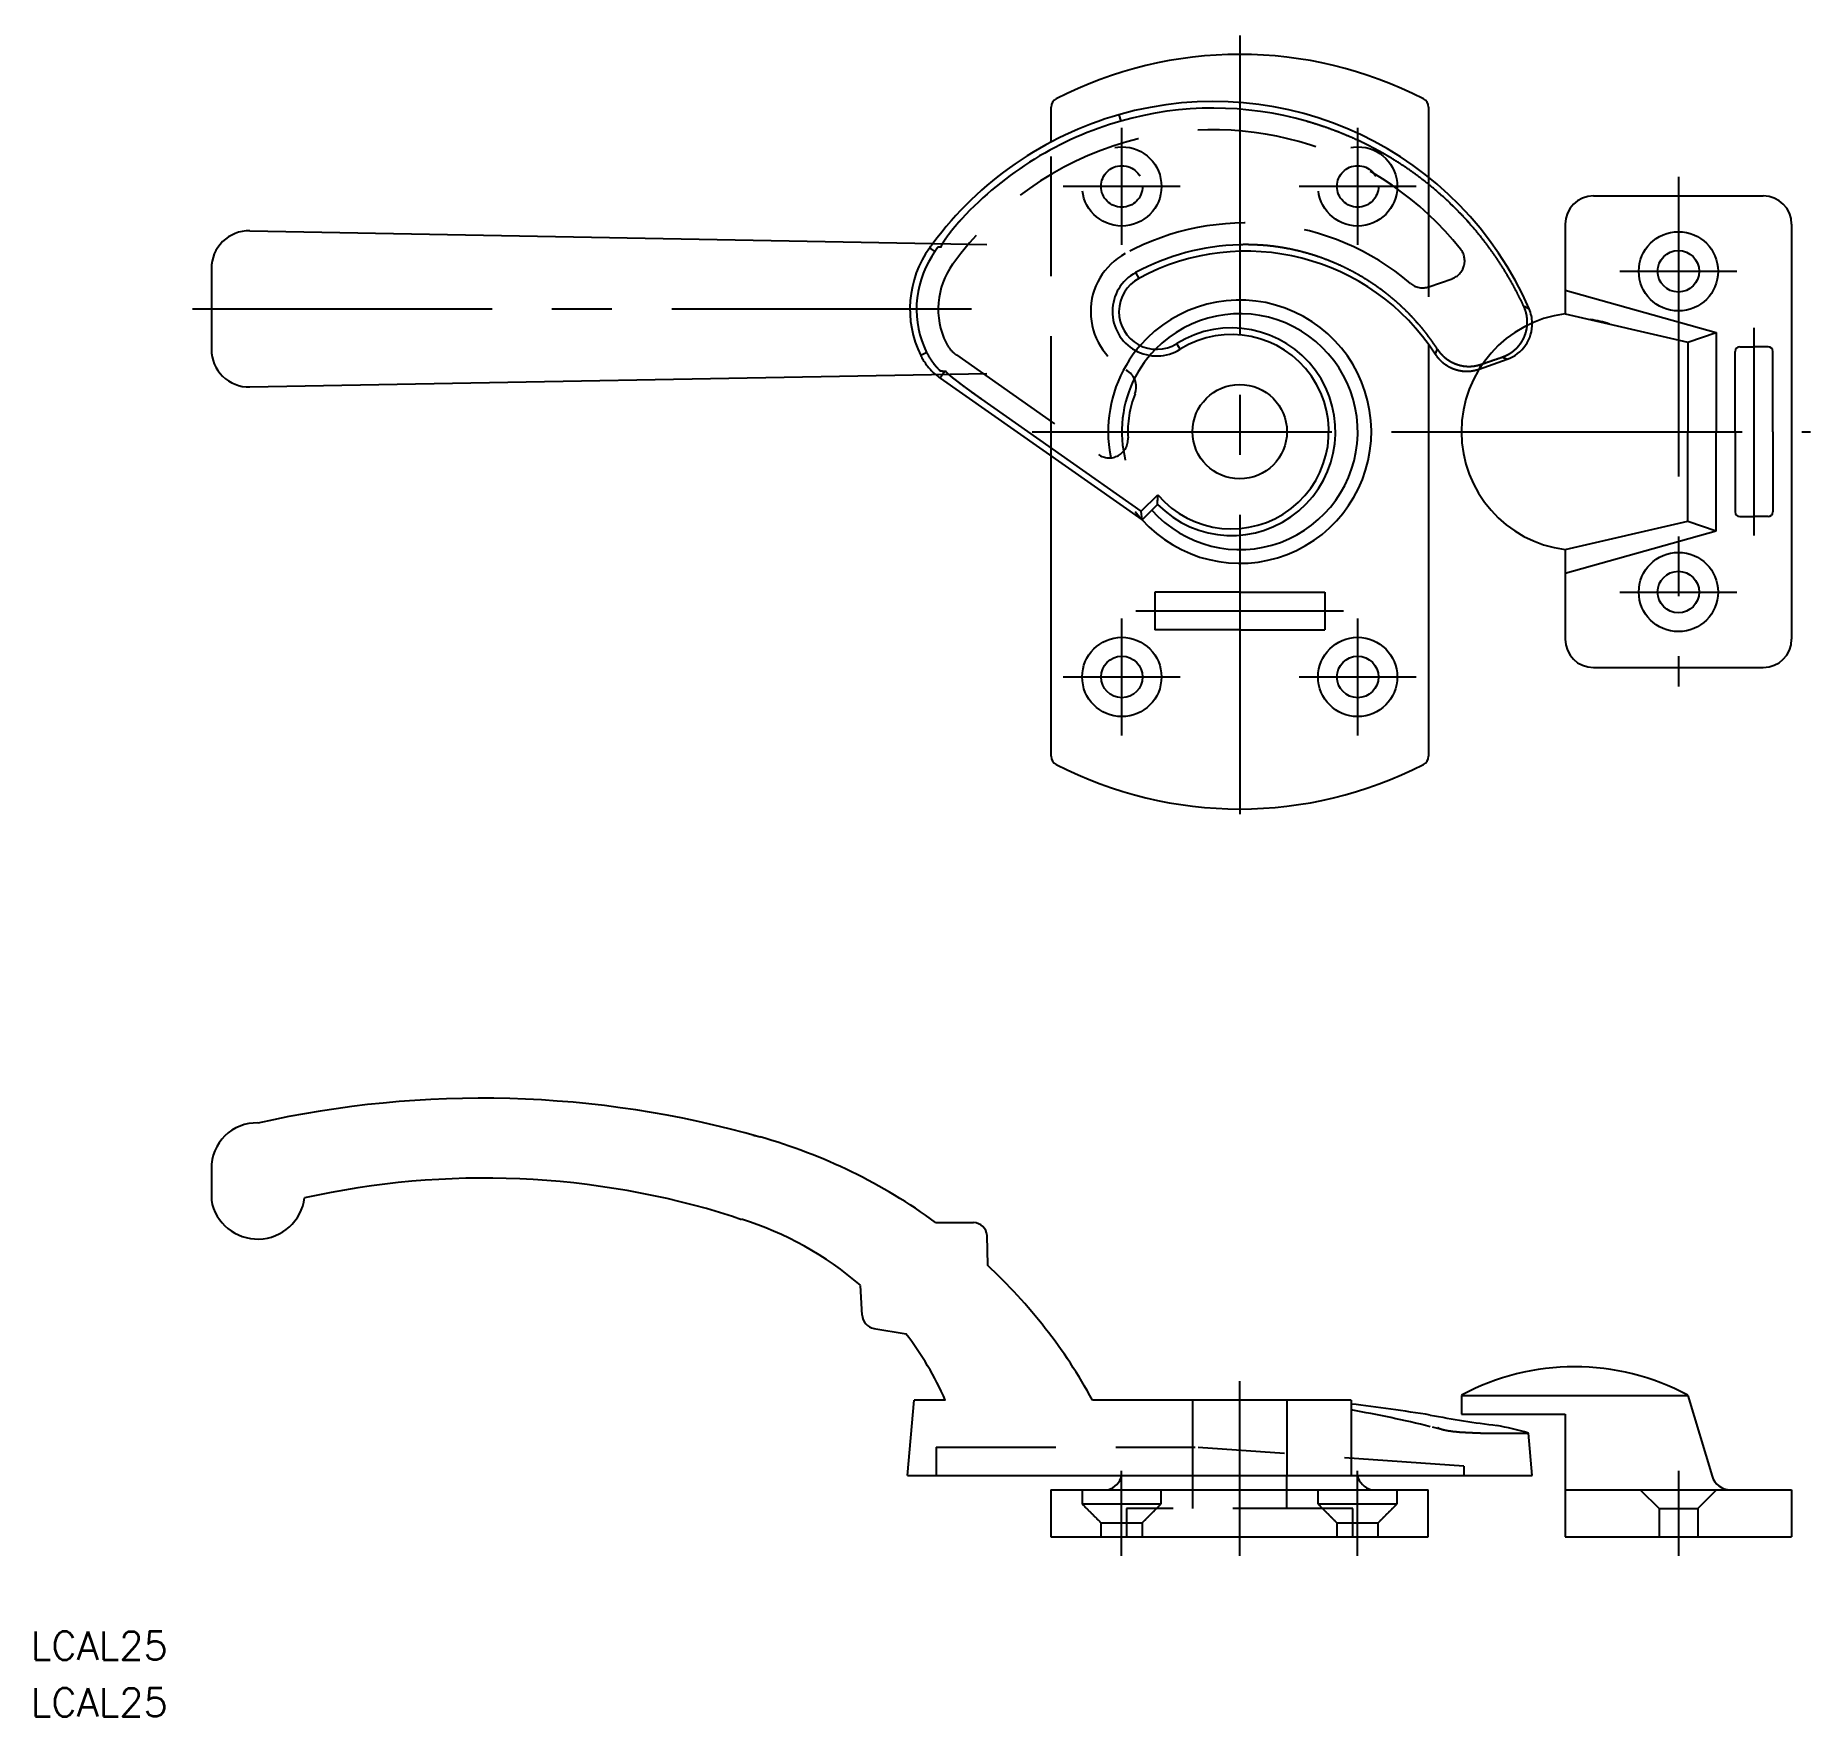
# Model space of a CAD drawing. Extents: x -128 to 60, y -136 to 42.
import ezdxf

# ---------------------------------------------------------------- set-up
doc = ezdxf.new("R2010")
doc.units = 0
doc.linetypes.add('CENTER', pattern=[50.8, 31.75, -6.35, 6.35, -6.35])
doc.linetypes.add('DASHED', pattern=[19.05, 12.7, -6.35])
doc.layers.get('0').update_dxf_attribs({"linetype": 'CONTINUOUS'})
doc.layers.add('CENTER', color=1, linetype='CONTINUOUS')
doc.styles.get("Standard").update_dxf_attribs({"font": 'txt.shx', "height": 3, "bigfont": 'bigfont.shx'})

msp = doc.modelspace()

# ---------------------------------------------------------------- texts
at = {"color": 7, "linetype": 'CONTINUOUS'}
for p in [(-128.15, -130.2), (-128.15, -136.2)]:
    msp.add_text('LCAL25', height=3, dxfattribs=at).set_placement(p)

# ---------------------------------------------------------------- linework, layer by layer
at = {"color": 7, "linetype": 'CONTINUOUS'}
for p, q in [((-20, 30.71), (-20, 34.4)), ((20, 34.4), (20, 26.99)), ((-12.8, 33.6), (-12.61, 32.93)), ((37.49, 25), (55.49, 25)), ((-104.93, 21.29), (-26.79, 19.85)), ((34.49, 22), (34.49, 12.5)), ((58.49, 22), (58.49, -22)), ((-109, 17.29), (-109, 8.74)), ((-11.04, 16.86), (-10.7, 16.25)), ((34.49, 15), (50.49, 10.5)), ((34.49, 12.5), (47.49, 9.5)), ((47.49, 9.5), (50.49, 10.5)), ((47.49, 9.5), (47.49, 0)), ((50.49, 10.5), (50.49, 0)), ((-6.31, 8.74), (-6.68, 9.33)), ((20, 9.27), (20, -34.4)), ((52.49, 0), (52.49, 8.5)), ((52.99, 9), (54.49, 9)), ((55.99, 9), (54.49, 9)), ((56.49, 0), (56.49, 8.5)), ((-104.93, 4.74), (-26.79, 6.18)), ((-31.46, 6.09), (-31.75, 5.68)), ((-31.75, 5.68), (-10.36, -9.33)), ((-10.44, -8.42), (-27.34, 3.43)), ((47.49, -9.5), (47.49, 0)), ((50.49, -10.5), (50.49, 0)), ((52.49, 0), (52.49, -8.5)), ((56.49, 0), (56.49, -8.5)), ((-20, -34.4), (-20, -2.57)), ((-10.44, -8.42), (-8.69, -6.7)), ((-10.36, -9.33), (-10.44, -8.42)), ((-10.36, -9.33), (-8.71, -7.71)), ((52.99, -9), (54.49, -9)), ((55.99, -9), (54.49, -9)), ((34.49, -12.5), (47.49, -9.5)), ((34.49, -15), (50.49, -10.5)), ((47.49, -9.5), (50.49, -10.5)), ((34.49, -12.5), (34.49, -22)), ((0, -17), (-9, -17)), ((-9, -17), (-9, -21)), ((0, -17), (9, -17)), ((9, -17), (9, -21)), ((0, -21), (-9, -21)), ((0, -21), (9, -21)), ((37.49, -25), (55.49, -25)), ((-51.6, -74.56), (-50.84, -74.77)), ((-51.6, -74.56), (-50.84, -74.77)), ((-109, -78.13), (-109, -81.47)), ((-53.75, -83.18), (-52.81, -83.5)), ((-53.75, -83.18), (-52.81, -83.5)), ((-32.24, -83.82), (-28.21, -83.84)), ((-26.79, -85.21), (-26.75, -88.35)), ((-40.02, -93.66), (-40.2, -90.5)), ((-38.77, -95.06), (-35.37, -95.62)), ((-35.2, -110.66), (-34.5, -102.66)), ((-31.2, -102.66), (-34.5, -102.66)), ((11.8, -102.66), (-15.6, -102.66)), ((11.8, -102.66), (11.8, -110.66)), ((23.49, -102.16), (47.49, -102.16)), ((23.49, -102.16), (23.49, -104.16)), ((47.49, -102.16), (50.06, -110.73)), ((23.49, -104.16), (34.49, -104.16)), ((34.49, -104.16), (34.49, -109.66)), ((25.5, -106.16), (30.61, -106.16)), ((31, -110.66), (30.61, -106.16)), ((-35.2, -110.66), (31, -110.66)), ((-12.52, -110.66), (12.48, -110.66)), ((34.49, -109.66), (34.49, -117.16)), ((-20.02, -112.16), (19.98, -112.16)), ((-20.02, -112.16), (-20.02, -117.16)), ((19.98, -117.16), (19.98, -112.16)), ((34.49, -112.16), (58.49, -112.16)), ((58.49, -112.16), (58.49, -117.16)), ((-20.02, -117.16), (19.98, -117.16)), ((34.49, -117.16), (58.49, -117.16))]:
    msp.add_line(p, q, dxfattribs=at)
at = {"color": 3, "linetype": 'DASHED'}
for p, q in [((-20, -2.57), (-20, 30.71)), ((20, 26.99), (20, 9.27)), ((-32.86, 19.5), (-32.74, 19.67)), ((-32.32, 19.11), (-32.86, 19.5)), ((20.04, 15.36), (22.5, 16.22)), ((-33.18, 8.39), (-33.81, 8.08)), ((-30.03, 8.13), (-14.99, -2.42)), ((25.38, 6.63), (28.33, 7.67)), ((-31.29, 6.34), (-31.46, 6.09)), ((-31.23, 6.42), (-31.29, 6.34)), ((-5.02, -102.65), (-5.02, -110.65)), ((4.98, -102.66), (4.98, -110.66)), ((-32.19, -107.65), (-32.19, -110.65)), ((-32.19, -107.66), (-4.73, -107.66)), ((23.76, -109.66), (-4.4, -107.67)), ((23.76, -109.66), (23.76, -110.66)), ((42.44, -112.16), (44.44, -114.16)), ((50.54, -112.16), (48.54, -114.16)), ((-16.72, -113.66), (-8.32, -113.66)), ((11.98, -114.16), (-12.02, -114.16)), ((8.28, -113.66), (16.68, -113.66)), ((44.44, -114.16), (44.44, -117.16)), ((44.44, -114.16), (48.54, -114.16)), ((48.54, -114.16), (48.54, -117.16)), ((-14.72, -115.66), (-10.32, -115.66)), ((10.28, -115.66), (14.68, -115.66))]:
    msp.add_line(p, q, dxfattribs=at)
at = {"color": 7}
for points in [[(11.46, 31.35, 0), (11.43, 31.37, 0), (11.39, 31.38, 0), (11.36, 31.4, 0), (11.33, 31.41, 0), (11.29, 31.43, 0), (11.26, 31.44, 0), (11.23, 31.45, 0), (11.19, 31.47, 0), (11.16, 31.48, 0), (11.13, 31.5, 0), (11.09, 31.51, 0), (11.06, 31.52, 0), (11.02, 31.54, 0), (10.99, 31.55, 0), (10.96, 31.56, 0), (10.92, 31.58, 0), (10.89, 31.59, 0), (10.86, 31.61, 0), (10.82, 31.62, 0), (10.79, 31.63, 0), (10.75, 31.65, 0), (10.72, 31.66, 0), (10.69, 31.67, 0), (10.65, 31.69, 0), (10.62, 31.7, 0), (10.58, 31.71, 0), (10.55, 31.73, 0), (10.52, 31.74, 0), (10.48, 31.75, 0), (10.45, 31.77, 0), (10.41, 31.78, 0), (10.38, 31.79, 0), (10.35, 31.81, 0), (10.31, 31.82, 0), (10.28, 31.83, 0), (10.24, 31.85, 0), (10.21, 31.86, 0), (10.18, 31.87, 0), (10.14, 31.89, 0), (10.11, 31.9, 0), (10.07, 31.91, 0), (10.04, 31.93, 0), (10.01, 31.94, 0), (9.97, 31.95, 0), (9.94, 31.96, 0), (9.9, 31.98, 0), (9.87, 31.99, 0), (9.83, 32, 0), (9.8, 32.01, 0), (9.77, 32.03, 0), (9.73, 32.04, 0), (9.7, 32.05, 0), (9.66, 32.07, 0), (9.63, 32.08, 0), (9.59, 32.09, 0), (9.56, 32.1, 0), (9.53, 32.12, 0), (9.49, 32.13, 0), (9.46, 32.14, 0), (9.42, 32.15, 0), (9.39, 32.16, 0), (9.35, 32.18, 0), (9.32, 32.19, 0), (9.29, 32.2, 0), (9.25, 32.21, 0), (9.22, 32.23, 0), (9.18, 32.24, 0), (9.15, 32.25, 0), (9.11, 32.26, 0), (9.08, 32.27, 0), (9.04, 32.29, 0), (9.01, 32.3, 0), (8.97, 32.31, 0), (8.94, 32.32, 0), (8.91, 32.33, 0), (8.87, 32.35, 0), (8.84, 32.36, 0), (8.8, 32.37, 0), (8.77, 32.38, 0), (8.73, 32.39, 0), (8.7, 32.4, 0), (8.66, 32.42, 0), (8.63, 32.43, 0), (8.59, 32.44, 0), (8.56, 32.45, 0), (8.52, 32.46, 0), (8.49, 32.47, 0), (8.45, 32.49, 0), (8.42, 32.5, 0), (8.39, 32.51, 0), (8.35, 32.52, 0), (8.32, 32.53, 0), (8.28, 32.54, 0), (8.25, 32.55, 0), (8.21, 32.56, 0), (8.18, 32.58, 0), (8.14, 32.59, 0), (8.11, 32.6, 0), (8.07, 32.61, 0), (8.04, 32.62, 0), (8, 32.63, 0), (7.97, 32.64, 0), (7.93, 32.65, 0), (7.9, 32.66, 0), (7.86, 32.67, 0), (7.83, 32.69, 0), (7.79, 32.7, 0), (7.76, 32.71, 0), (7.72, 32.72, 0), (7.69, 32.73, 0), (7.65, 32.74, 0), (7.62, 32.75, 0), (7.58, 32.76, 0), (7.55, 32.77, 0), (7.51, 32.78, 0), (7.48, 32.79, 0), (7.44, 32.8, 0), (7.41, 32.81, 0), (7.37, 32.82, 0), (7.34, 32.83, 0), (7.3, 32.84, 0), (7.27, 32.85, 0), (7.23, 32.86, 0), (7.2, 32.87, 0), (7.16, 32.89, 0), (7.13, 32.9, 0), (7.09, 32.91, 0)], [(30.1, 13.3, 0), (30.08, 13.35, 0), (30.05, 13.39, 0), (30.03, 13.44, 0), (30.01, 13.49, 0), (29.99, 13.54, 0), (29.97, 13.58, 0), (29.94, 13.63, 0), (29.92, 13.68, 0), (29.9, 13.72, 0), (29.88, 13.77, 0), (29.85, 13.82, 0), (29.83, 13.87, 0), (29.81, 13.91, 0), (29.79, 13.96, 0), (29.76, 14.01, 0), (29.74, 14.05, 0), (29.72, 14.1, 0), (29.69, 14.15, 0), (29.67, 14.19, 0), (29.65, 14.24, 0), (29.62, 14.29, 0), (29.6, 14.33, 0), (29.58, 14.38, 0), (29.55, 14.43, 0), (29.53, 14.47, 0), (29.51, 14.52, 0), (29.48, 14.56, 0), (29.46, 14.61, 0), (29.44, 14.66, 0), (29.41, 14.7, 0), (29.39, 14.75, 0), (29.36, 14.8, 0), (29.34, 14.84, 0), (29.32, 14.89, 0), (29.29, 14.93, 0), (29.27, 14.98, 0), (29.24, 15.03, 0), (29.22, 15.07, 0), (29.19, 15.12, 0), (29.17, 15.16, 0), (29.15, 15.21, 0), (29.12, 15.25, 0), (29.1, 15.3, 0), (29.07, 15.35, 0), (29.05, 15.39, 0), (29.02, 15.44, 0), (29, 15.48, 0), (28.97, 15.53, 0), (28.95, 15.57, 0), (28.92, 15.62, 0), (28.9, 15.66, 0), (28.87, 15.71, 0), (28.85, 15.75, 0), (28.82, 15.8, 0), (28.8, 15.85, 0), (28.77, 15.89, 0), (28.74, 15.94, 0), (28.72, 15.98, 0), (28.69, 16.03, 0), (28.67, 16.07, 0), (28.64, 16.11, 0), (28.62, 16.16, 0), (28.59, 16.2, 0), (28.56, 16.25, 0), (28.54, 16.29, 0), (28.51, 16.34, 0), (28.49, 16.38, 0), (28.46, 16.43, 0), (28.43, 16.47, 0), (28.41, 16.52, 0), (28.38, 16.56, 0), (28.35, 16.61, 0), (28.33, 16.65, 0), (28.3, 16.69, 0), (28.28, 16.74, 0), (28.25, 16.78, 0), (28.22, 16.83, 0), (28.2, 16.87, 0), (28.17, 16.92, 0), (28.14, 16.96, 0), (28.11, 17, 0), (28.09, 17.05, 0), (28.06, 17.09, 0), (28.03, 17.14, 0), (28.01, 17.18, 0), (27.98, 17.22, 0), (27.95, 17.27, 0), (27.92, 17.31, 0), (27.9, 17.35, 0), (27.87, 17.4, 0), (27.84, 17.44, 0), (27.81, 17.49, 0), (27.79, 17.53, 0), (27.76, 17.57, 0), (27.73, 17.62, 0), (27.7, 17.66, 0), (27.67, 17.7, 0), (27.65, 17.75, 0), (27.62, 17.79, 0), (27.59, 17.83, 0), (27.56, 17.88, 0), (27.53, 17.92, 0), (27.51, 17.96, 0), (27.48, 18.01, 0), (27.45, 18.05, 0), (27.42, 18.09, 0), (27.39, 18.13, 0), (27.36, 18.18, 0), (27.33, 18.22, 0), (27.31, 18.26, 0), (27.28, 18.31, 0), (27.25, 18.35, 0), (27.22, 18.39, 0), (27.19, 18.43, 0), (27.16, 18.48, 0), (27.13, 18.52, 0), (27.1, 18.56, 0), (27.07, 18.6, 0), (27.04, 18.65, 0), (27.01, 18.69, 0), (26.99, 18.73, 0), (26.96, 18.77, 0), (26.93, 18.82, 0), (26.9, 18.86, 0), (26.87, 18.9, 0), (26.84, 18.94, 0), (26.81, 18.99, 0), (26.78, 19.03, 0), (26.75, 19.07, 0), (26.72, 19.11, 0), (26.69, 19.15, 0), (26.66, 19.2, 0), (26.63, 19.24, 0), (26.6, 19.28, 0), (26.57, 19.32, 0), (26.54, 19.36, 0), (26.51, 19.4, 0), (26.48, 19.45, 0), (26.45, 19.49, 0), (26.41, 19.53, 0), (26.38, 19.57, 0), (26.35, 19.61, 0), (26.32, 19.65, 0), (26.29, 19.7, 0), (26.26, 19.74, 0), (26.23, 19.78, 0), (26.2, 19.82, 0), (26.17, 19.86, 0), (26.14, 19.9, 0), (26.11, 19.94, 0), (26.07, 19.98, 0), (26.04, 20.03, 0), (26.01, 20.07, 0), (25.98, 20.11, 0), (25.95, 20.15, 0), (25.92, 20.19, 0), (25.89, 20.23, 0), (25.85, 20.27, 0), (25.82, 20.31, 0), (25.79, 20.35, 0), (25.76, 20.39, 0), (25.73, 20.43, 0), (25.69, 20.47, 0), (25.66, 20.52, 0), (25.63, 20.56, 0), (25.6, 20.6, 0), (25.57, 20.64, 0), (25.53, 20.68, 0), (25.5, 20.72, 0), (25.47, 20.76, 0), (25.44, 20.8, 0), (25.4, 20.84, 0), (25.37, 20.88, 0), (25.34, 20.92, 0), (25.31, 20.96, 0), (25.27, 21, 0), (25.24, 21.04, 0), (25.21, 21.08, 0), (25.17, 21.12, 0), (25.14, 21.16, 0), (25.11, 21.2, 0), (25.08, 21.24, 0), (25.04, 21.28, 0), (25.01, 21.32, 0), (24.98, 21.36, 0), (24.94, 21.4, 0), (24.91, 21.44, 0), (24.88, 21.48, 0), (24.84, 21.52, 0), (24.81, 21.56, 0), (24.77, 21.6, 0), (24.74, 21.63, 0), (24.71, 21.67, 0), (24.67, 21.71, 0), (24.64, 21.75, 0), (24.61, 21.79, 0), (24.57, 21.83, 0), (24.54, 21.87, 0), (24.5, 21.91, 0), (24.47, 21.95, 0), (24.43, 21.99, 0), (24.4, 22.03, 0), (24.37, 22.07, 0), (24.33, 22.1, 0), (24.3, 22.14, 0), (24.26, 22.18, 0), (24.23, 22.22, 0), (24.19, 22.26, 0), (24.16, 22.3, 0), (24.12, 22.34, 0), (24.09, 22.38, 0), (24.05, 22.41, 0), (24.02, 22.45, 0), (23.98, 22.49, 0), (23.95, 22.53, 0), (23.91, 22.57, 0), (23.88, 22.61, 0), (23.84, 22.64, 0), (23.81, 22.68, 0), (23.77, 22.72, 0), (23.73, 22.76, 0), (23.7, 22.8, 0), (23.66, 22.84, 0), (23.63, 22.87, 0), (23.59, 22.91, 0), (23.56, 22.95, 0), (23.52, 22.99, 0), (23.48, 23.03, 0), (23.45, 23.06, 0), (23.41, 23.1, 0), (23.38, 23.14, 0), (23.34, 23.18, 0), (23.3, 23.21, 0), (23.27, 23.25, 0), (23.23, 23.29, 0), (23.19, 23.33, 0), (23.16, 23.36, 0), (23.12, 23.4, 0), (23.08, 23.44, 0), (23.05, 23.48, 0), (23.01, 23.51, 0), (22.97, 23.55, 0), (22.94, 23.59, 0), (22.9, 23.63, 0), (22.86, 23.66, 0), (22.83, 23.7, 0), (22.79, 23.74, 0), (22.75, 23.77, 0), (22.71, 23.81, 0), (22.68, 23.85, 0), (22.64, 23.88, 0), (22.6, 23.92, 0), (22.57, 23.96, 0), (22.53, 23.99, 0), (22.49, 24.03, 0), (22.45, 24.07, 0), (22.42, 24.1, 0), (22.38, 24.14, 0), (22.34, 24.17, 0), (22.3, 24.21, 0), (22.26, 24.25, 0), (22.23, 24.28, 0), (22.19, 24.32, 0), (22.15, 24.35, 0), (22.11, 24.39, 0), (22.08, 24.43, 0), (22.04, 24.46, 0), (22, 24.5, 0), (21.96, 24.53, 0), (21.92, 24.57, 0), (21.89, 24.6, 0), (21.85, 24.64, 0), (21.81, 24.67, 0), (21.77, 24.71, 0), (21.73, 24.74, 0), (21.69, 24.78, 0), (21.66, 24.81, 0), (21.62, 24.85, 0), (21.58, 24.88, 0), (21.54, 24.92, 0), (21.5, 24.95, 0), (21.46, 24.99, 0), (21.42, 25.02, 0), (21.39, 25.06, 0), (21.35, 25.09, 0), (21.31, 25.13, 0), (21.27, 25.16, 0), (21.23, 25.2, 0), (21.19, 25.23, 0), (21.15, 25.26, 0), (21.11, 25.3, 0), (21.07, 25.33, 0), (21.04, 25.37, 0), (21, 25.4, 0), (20.96, 25.43, 0), (20.92, 25.47, 0), (20.88, 25.5, 0), (20.84, 25.54, 0), (20.8, 25.57, 0), (20.76, 25.6, 0), (20.72, 25.64, 0), (20.68, 25.67, 0), (20.64, 25.7, 0), (20.6, 25.74, 0), (20.56, 25.77, 0), (20.52, 25.8, 0), (20.48, 25.84, 0), (20.44, 25.87, 0), (20.4, 25.9, 0), (20.36, 25.94, 0), (20.32, 25.97, 0), (20.28, 26, 0), (20.24, 26.04, 0), (20.2, 26.07, 0), (20.16, 26.1, 0), (20.12, 26.13, 0), (20.08, 26.17, 0), (20.04, 26.2, 0), (20, 26.23, 0), (19.96, 26.26, 0), (19.92, 26.3, 0), (19.88, 26.33, 0), (19.84, 26.36, 0), (19.8, 26.39, 0), (19.76, 26.43, 0), (19.72, 26.46, 0), (19.68, 26.49, 0), (19.64, 26.52, 0), (19.6, 26.55, 0), (19.56, 26.59, 0), (19.52, 26.62, 0), (19.48, 26.65, 0), (19.43, 26.68, 0), (19.39, 26.71, 0), (19.35, 26.74, 0), (19.31, 26.78, 0), (19.27, 26.81, 0), (19.23, 26.84, 0), (19.19, 26.87, 0), (19.15, 26.9, 0), (19.11, 26.93, 0), (19.07, 26.96, 0), (19.02, 26.99, 0), (18.98, 27.03, 0), (18.94, 27.06, 0), (18.9, 27.09, 0), (18.86, 27.12, 0), (18.82, 27.15, 0), (18.77, 27.18, 0), (18.73, 27.21, 0), (18.69, 27.24, 0), (18.65, 27.27, 0), (18.61, 27.3, 0), (18.57, 27.33, 0), (18.52, 27.36, 0), (18.48, 27.39, 0), (18.44, 27.42, 0), (18.4, 27.45, 0), (18.36, 27.48, 0), (18.31, 27.51, 0), (18.27, 27.54, 0), (18.23, 27.57, 0), (18.19, 27.6, 0), (18.15, 27.63, 0), (18.1, 27.66, 0), (18.06, 27.69, 0), (18.02, 27.72, 0), (17.98, 27.75, 0), (17.93, 27.78, 0), (17.89, 27.81, 0), (17.85, 27.84, 0), (17.81, 27.87, 0), (17.76, 27.9, 0), (17.72, 27.93, 0), (17.68, 27.96, 0), (17.64, 27.99, 0), (17.59, 28.02, 0), (17.55, 28.04, 0), (17.51, 28.07, 0), (17.46, 28.1, 0), (17.42, 28.13, 0), (17.38, 28.16, 0), (17.34, 28.19, 0), (17.29, 28.22, 0), (17.25, 28.25, 0), (17.21, 28.27, 0), (17.16, 28.3, 0), (17.12, 28.33, 0), (17.08, 28.36, 0), (17.03, 28.39, 0), (16.99, 28.42, 0), (16.95, 28.44, 0), (16.9, 28.47, 0), (16.86, 28.5, 0), (16.81, 28.53, 0), (16.77, 28.56, 0), (16.73, 28.58, 0), (16.68, 28.61, 0), (16.64, 28.64, 0), (16.6, 28.67, 0), (16.55, 28.69, 0), (16.51, 28.72, 0), (16.46, 28.75, 0), (16.42, 28.78, 0), (16.38, 28.8, 0), (16.33, 28.83, 0), (16.29, 28.86, 0), (16.24, 28.89, 0), (16.2, 28.91, 0), (16.16, 28.94, 0), (16.11, 28.97, 0), (16.07, 28.99, 0), (16.02, 29.02, 0), (15.98, 29.05, 0), (15.93, 29.07, 0), (15.89, 29.1, 0), (15.84, 29.13, 0), (15.8, 29.15, 0), (15.76, 29.18, 0), (15.71, 29.21, 0), (15.67, 29.23, 0), (15.62, 29.26, 0), (15.58, 29.29, 0), (15.53, 29.31, 0), (15.49, 29.34, 0), (15.44, 29.37, 0), (15.4, 29.39, 0), (15.35, 29.42, 0), (15.31, 29.44, 0), (15.26, 29.47, 0), (15.22, 29.5, 0), (15.17, 29.52, 0), (15.13, 29.55, 0), (15.08, 29.57, 0), (15.03, 29.6, 0), (14.99, 29.62, 0), (14.94, 29.65, 0), (14.9, 29.67, 0), (14.85, 29.7, 0), (14.81, 29.72, 0), (14.76, 29.75, 0), (14.72, 29.77, 0), (14.67, 29.8, 0), (14.62, 29.82, 0), (14.58, 29.85, 0), (14.53, 29.87, 0), (14.49, 29.9, 0), (14.44, 29.92, 0), (14.39, 29.95, 0), (14.35, 29.97, 0), (14.3, 30, 0), (14.26, 30.02, 0), (14.21, 30.05, 0), (14.16, 30.07, 0), (14.12, 30.1, 0), (14.07, 30.12, 0), (14.02, 30.14, 0), (13.98, 30.17, 0), (13.93, 30.19, 0), (13.89, 30.22, 0), (13.84, 30.24, 0), (13.79, 30.26, 0), (13.75, 30.29, 0), (13.7, 30.31, 0), (13.65, 30.34, 0), (13.61, 30.36, 0), (13.56, 30.38, 0), (13.51, 30.41, 0), (13.46, 30.43, 0), (13.42, 30.45, 0), (13.37, 30.48, 0), (13.32, 30.5, 0), (13.28, 30.52, 0), (13.23, 30.55, 0), (13.18, 30.57, 0), (13.14, 30.59, 0), (13.09, 30.62, 0), (13.04, 30.64, 0), (12.99, 30.66, 0), (12.95, 30.68, 0), (12.9, 30.71, 0), (12.85, 30.73, 0), (12.8, 30.75, 0), (12.76, 30.77, 0), (12.71, 30.8, 0), (12.66, 30.82, 0), (12.61, 30.84, 0), (12.57, 30.86, 0), (12.52, 30.89, 0), (12.47, 30.91, 0), (12.42, 30.93, 0), (12.38, 30.95, 0), (12.33, 30.97, 0), (12.28, 30.99, 0), (12.23, 31.02, 0), (12.18, 31.04, 0), (12.14, 31.06, 0), (12.09, 31.08, 0), (12.04, 31.1, 0), (11.99, 31.12, 0), (11.94, 31.15, 0), (11.9, 31.17, 0), (11.85, 31.19, 0), (11.8, 31.21, 0), (11.75, 31.23, 0), (11.7, 31.25, 0), (11.66, 31.27, 0), (11.61, 31.29, 0), (11.56, 31.31, 0), (11.51, 31.33, 0), (11.46, 31.35, 0)], [(-31.5, 19.93, 0), (-31.5, 19.94, 0), (-31.49, 19.95, 0), (-31.49, 19.95, 0), (-31.49, 19.96, 0), (-31.48, 19.96, 0), (-31.48, 19.97, 0), (-31.48, 19.97, 0), (-31.47, 19.98, 0), (-31.47, 19.99, 0), (-31.47, 19.99, 0), (-31.46, 20, 0), (-31.46, 20, 0), (-31.46, 20.01, 0), (-31.45, 20.02, 0), (-31.45, 20.02, 0), (-31.44, 20.03, 0), (-31.44, 20.03, 0), (-31.44, 20.04, 0), (-31.43, 20.05, 0), (-31.43, 20.05, 0), (-31.43, 20.06, 0), (-31.42, 20.07, 0), (-31.42, 20.07, 0), (-31.41, 20.08, 0), (-31.41, 20.08, 0), (-31.41, 20.09, 0), (-31.4, 20.1, 0), (-31.4, 20.1, 0), (-31.4, 20.11, 0), (-31.39, 20.12, 0), (-31.39, 20.12, 0), (-31.38, 20.13, 0), (-31.38, 20.14, 0), (-31.37, 20.14, 0), (-31.37, 20.15, 0), (-31.37, 20.16, 0), (-31.36, 20.16, 0), (-31.36, 20.17, 0), (-31.35, 20.18, 0), (-31.35, 20.18, 0), (-31.34, 20.19, 0), (-31.34, 20.2, 0), (-31.34, 20.2, 0), (-31.33, 20.21, 0), (-31.33, 20.22, 0), (-31.32, 20.22, 0), (-31.32, 20.23, 0), (-31.31, 20.24, 0), (-31.31, 20.25, 0), (-31.3, 20.25, 0), (-31.3, 20.26, 0), (-31.3, 20.27, 0), (-31.29, 20.27, 0), (-31.29, 20.28, 0), (-31.28, 20.29, 0), (-31.28, 20.3, 0), (-31.27, 20.3, 0), (-31.27, 20.31, 0), (-31.26, 20.32, 0), (-31.26, 20.32, 0), (-31.25, 20.33, 0), (-31.25, 20.34, 0), (-31.24, 20.35, 0), (-31.24, 20.35, 0), (-31.23, 20.36, 0), (-31.23, 20.37, 0), (-31.22, 20.38, 0), (-31.22, 20.38, 0), (-31.21, 20.39, 0), (-31.21, 20.4, 0), (-31.2, 20.41, 0), (-31.2, 20.41, 0), (-31.19, 20.42, 0), (-31.19, 20.43, 0), (-31.18, 20.44, 0), (-31.18, 20.44, 0), (-31.17, 20.45, 0), (-31.17, 20.46, 0), (-31.16, 20.47, 0), (-31.16, 20.48, 0), (-31.15, 20.48, 0), (-31.14, 20.49, 0), (-31.14, 20.5, 0), (-31.13, 20.51, 0), (-31.13, 20.51, 0), (-31.12, 20.52, 0), (-31.12, 20.53, 0), (-31.11, 20.54, 0), (-31.11, 20.55, 0), (-31.1, 20.55, 0), (-31.1, 20.56, 0), (-31.09, 20.57, 0), (-31.08, 20.58, 0), (-31.08, 20.59, 0), (-31.07, 20.59, 0), (-31.07, 20.6, 0), (-31.06, 20.61, 0), (-31.06, 20.62, 0), (-31.05, 20.63, 0), (-31.04, 20.63, 0), (-31.04, 20.64, 0), (-31.03, 20.65, 0), (-31.03, 20.66, 0), (-31.02, 20.67, 0), (-31.02, 20.68, 0), (-31.01, 20.68, 0), (-31, 20.69, 0), (-31, 20.7, 0), (-30.99, 20.71, 0), (-30.99, 20.72, 0), (-30.98, 20.72, 0), (-30.97, 20.73, 0), (-30.97, 20.74, 0), (-30.96, 20.75, 0), (-30.96, 20.76, 0), (-30.95, 20.77, 0), (-30.94, 20.77, 0), (-30.94, 20.78, 0), (-30.93, 20.79, 0), (-30.93, 20.8, 0), (-30.92, 20.81, 0), (-30.91, 20.82, 0), (-30.91, 20.82, 0), (-30.9, 20.83, 0), (-30.9, 20.84, 0), (-30.89, 20.85, 0), (-30.88, 20.86, 0), (-30.88, 20.87, 0), (-30.87, 20.87, 0), (-30.86, 20.88, 0), (-30.86, 20.89, 0), (-30.85, 20.9, 0), (-30.84, 20.91, 0), (-30.84, 20.92, 0), (-30.83, 20.93, 0), (-30.83, 20.93, 0), (-30.82, 20.94, 0), (-30.81, 20.95, 0), (-30.81, 20.96, 0), (-30.8, 20.97, 0), (-30.79, 20.98, 0), (-30.79, 20.99, 0), (-30.78, 20.99, 0), (-30.77, 21, 0), (-30.77, 21.01, 0), (-30.76, 21.02, 0), (-30.75, 21.03, 0), (-30.75, 21.04, 0), (-30.74, 21.05, 0), (-30.73, 21.05, 0), (-30.73, 21.06, 0), (-30.72, 21.07, 0), (-30.71, 21.08, 0), (-30.71, 21.09, 0), (-30.7, 21.1, 0), (-30.69, 21.11, 0), (-30.69, 21.12, 0), (-30.68, 21.12, 0), (-30.67, 21.13, 0), (-30.67, 21.14, 0), (-30.66, 21.15, 0), (-30.65, 21.16, 0), (-30.65, 21.17, 0), (-30.64, 21.18, 0), (-30.63, 21.19, 0), (-30.63, 21.19, 0), (-30.62, 21.2, 0), (-30.61, 21.21, 0), (-30.61, 21.22, 0), (-30.6, 21.23, 0), (-30.59, 21.24, 0), (-30.59, 21.25, 0), (-30.58, 21.26, 0), (-30.57, 21.27, 0), (-30.57, 21.27, 0), (-30.56, 21.28, 0), (-30.55, 21.29, 0), (-30.54, 21.3, 0), (-30.54, 21.31, 0), (-30.53, 21.32, 0), (-30.52, 21.33, 0), (-30.52, 21.34, 0), (-30.51, 21.34, 0), (-30.5, 21.35, 0), (-30.5, 21.36, 0), (-30.49, 21.37, 0), (-30.48, 21.38, 0), (-30.47, 21.39, 0), (-30.47, 21.4, 0), (-30.46, 21.41, 0), (-30.45, 21.42, 0), (-30.45, 21.42, 0), (-30.44, 21.43, 0), (-30.43, 21.44, 0), (-30.42, 21.45, 0), (-30.42, 21.46, 0), (-30.41, 21.47, 0), (-30.4, 21.48, 0), (-30.4, 21.49, 0), (-30.39, 21.5, 0), (-30.38, 21.51, 0), (-30.37, 21.51, 0), (-30.37, 21.52, 0), (-30.36, 21.53, 0), (-30.35, 21.54, 0), (-30.34, 21.55, 0), (-30.34, 21.56, 0), (-30.33, 21.57, 0), (-30.32, 21.58, 0), (-30.32, 21.59, 0), (-30.31, 21.59, 0), (-30.3, 21.6, 0), (-30.29, 21.61, 0), (-30.29, 21.62, 0), (-30.28, 21.63, 0), (-30.27, 21.64, 0), (-30.26, 21.65, 0), (-30.26, 21.66, 0), (-30.25, 21.67, 0), (-30.24, 21.67, 0), (-30.23, 21.68, 0), (-30.23, 21.69, 0), (-30.22, 21.7, 0), (-30.21, 21.71, 0), (-30.2, 21.72, 0), (-30.2, 21.73, 0), (-30.19, 21.74, 0), (-30.18, 21.75, 0), (-30.17, 21.76, 0), (-30.17, 21.76, 0), (-30.16, 21.77, 0), (-30.15, 21.78, 0), (-30.14, 21.79, 0), (-30.14, 21.8, 0), (-30.13, 21.81, 0), (-30.12, 21.82, 0), (-30.11, 21.83, 0), (-30.11, 21.84, 0), (-30.1, 21.84, 0), (-30.09, 21.85, 0), (-30.08, 21.86, 0), (-30.08, 21.87, 0), (-30.07, 21.88, 0), (-30.06, 21.89, 0), (-30.05, 21.9, 0), (-30.05, 21.91, 0), (-30.04, 21.92, 0), (-30.03, 21.93, 0), (-30.02, 21.93, 0), (-30.01, 21.94, 0), (-30.01, 21.95, 0), (-30, 21.96, 0), (-29.99, 21.97, 0), (-29.98, 21.98, 0), (-29.98, 21.99, 0), (-29.97, 22, 0), (-29.96, 22.01, 0), (-29.95, 22.02, 0), (-29.94, 22.02, 0), (-29.94, 22.03, 0), (-29.93, 22.04, 0), (-29.92, 22.05, 0), (-29.91, 22.06, 0), (-29.91, 22.07, 0), (-29.9, 22.08, 0), (-29.89, 22.09, 0), (-29.88, 22.1, 0), (-29.87, 22.11, 0), (-29.87, 22.11, 0), (-29.86, 22.12, 0), (-29.85, 22.13, 0), (-29.84, 22.14, 0), (-29.84, 22.15, 0), (-29.83, 22.16, 0), (-29.82, 22.17, 0), (-29.81, 22.18, 0), (-29.8, 22.19, 0), (-29.8, 22.2, 0), (-29.79, 22.2, 0), (-29.78, 22.21, 0), (-29.77, 22.22, 0), (-29.76, 22.23, 0), (-29.76, 22.24, 0), (-29.75, 22.25, 0), (-29.74, 22.26, 0), (-29.73, 22.27, 0), (-29.72, 22.28, 0), (-29.72, 22.28, 0), (-29.71, 22.29, 0), (-29.7, 22.3, 0), (-29.69, 22.31, 0), (-29.68, 22.32, 0), (-29.68, 22.33, 0), (-29.67, 22.34, 0), (-29.66, 22.35, 0), (-29.65, 22.36, 0), (-29.64, 22.37, 0), (-29.64, 22.37, 0), (-29.63, 22.38, 0), (-29.62, 22.39, 0), (-29.61, 22.4, 0), (-29.6, 22.41, 0), (-29.59, 22.42, 0), (-29.59, 22.43, 0), (-29.58, 22.44, 0), (-29.57, 22.45, 0), (-29.56, 22.45, 0), (-29.55, 22.46, 0), (-29.55, 22.47, 0), (-29.54, 22.48, 0), (-29.53, 22.49, 0), (-29.52, 22.5, 0), (-29.51, 22.51, 0), (-29.51, 22.52, 0), (-29.5, 22.53, 0), (-29.49, 22.53, 0), (-29.48, 22.54, 0), (-29.47, 22.55, 0), (-29.46, 22.56, 0)], [(7.13, 18.92, 0), (7.09, 18.93, 0), (7.06, 18.94, 0), (7.02, 18.95, 0), (6.98, 18.96, 0), (6.95, 18.97, 0), (6.91, 18.98, 0), (6.87, 18.99, 0), (6.84, 19, 0), (6.8, 19.01, 0), (6.77, 19.02, 0), (6.73, 19.03, 0), (6.69, 19.04, 0), (6.66, 19.05, 0), (6.62, 19.06, 0), (6.58, 19.07, 0), (6.55, 19.08, 0), (6.51, 19.09, 0), (6.47, 19.1, 0), (6.44, 19.11, 0), (6.4, 19.12, 0), (6.36, 19.13, 0), (6.33, 19.14, 0), (6.29, 19.15, 0), (6.25, 19.15, 0), (6.22, 19.16, 0), (6.18, 19.17, 0), (6.14, 19.18, 0), (6.11, 19.19, 0), (6.07, 19.2, 0), (6.03, 19.21, 0), (6, 19.22, 0), (5.96, 19.22, 0), (5.92, 19.23, 0), (5.88, 19.24, 0), (5.85, 19.25, 0), (5.81, 19.26, 0), (5.77, 19.27, 0), (5.74, 19.27, 0), (5.7, 19.28, 0), (5.66, 19.29, 0), (5.63, 19.3, 0), (5.59, 19.31, 0), (5.55, 19.31, 0), (5.52, 19.32, 0), (5.48, 19.33, 0), (5.44, 19.34, 0), (5.4, 19.35, 0), (5.37, 19.35, 0), (5.33, 19.36, 0), (5.29, 19.37, 0), (5.26, 19.38, 0), (5.22, 19.38, 0), (5.18, 19.39, 0), (5.14, 19.4, 0), (5.11, 19.4, 0), (5.07, 19.41, 0), (5.03, 19.42, 0), (5, 19.43, 0), (4.96, 19.43, 0), (4.92, 19.44, 0), (4.88, 19.45, 0), (4.85, 19.45, 0), (4.81, 19.46, 0), (4.77, 19.47, 0), (4.74, 19.47, 0), (4.7, 19.48, 0), (4.66, 19.49, 0), (4.62, 19.49, 0), (4.59, 19.5, 0), (4.55, 19.5, 0), (4.51, 19.51, 0), (4.47, 19.52, 0), (4.44, 19.52, 0), (4.4, 19.53, 0), (4.36, 19.53, 0), (4.32, 19.54, 0), (4.29, 19.55, 0), (4.25, 19.55, 0), (4.21, 19.56, 0), (4.17, 19.56, 0), (4.14, 19.57, 0), (4.1, 19.57, 0), (4.06, 19.58, 0), (4.02, 19.59, 0), (3.99, 19.59, 0), (3.95, 19.6, 0), (3.91, 19.6, 0), (3.87, 19.61, 0), (3.84, 19.61, 0), (3.8, 19.62, 0), (3.76, 19.62, 0), (3.72, 19.63, 0), (3.68, 19.63, 0), (3.65, 19.64, 0), (3.61, 19.64, 0), (3.57, 19.65, 0), (3.53, 19.65, 0), (3.5, 19.66, 0), (3.46, 19.66, 0), (3.42, 19.66, 0), (3.38, 19.67, 0), (3.34, 19.67, 0), (3.31, 19.68, 0), (3.27, 19.68, 0), (3.23, 19.69, 0), (3.19, 19.69, 0), (3.16, 19.69, 0), (3.12, 19.7, 0), (3.08, 19.7, 0), (3.04, 19.71, 0), (3, 19.71, 0), (2.97, 19.71, 0), (2.93, 19.72, 0), (2.89, 19.72, 0), (2.85, 19.72, 0), (2.82, 19.73, 0), (2.78, 19.73, 0), (2.74, 19.73, 0), (2.7, 19.74, 0), (2.66, 19.74, 0), (2.63, 19.74, 0), (2.59, 19.75, 0), (2.55, 19.75, 0), (2.51, 19.75, 0), (2.47, 19.76, 0), (2.44, 19.76, 0), (2.4, 19.76, 0), (2.36, 19.77, 0), (2.32, 19.77, 0), (2.29, 19.77, 0), (2.25, 19.77, 0), (2.21, 19.78, 0), (2.17, 19.78, 0), (2.13, 19.78, 0), (2.1, 19.78, 0), (2.06, 19.79, 0), (2.02, 19.79, 0), (1.98, 19.79, 0), (1.94, 19.79, 0), (1.91, 19.79, 0), (1.87, 19.8, 0), (1.83, 19.8, 0), (1.79, 19.8, 0), (1.75, 19.8, 0), (1.72, 19.8, 0), (1.68, 19.8, 0), (1.64, 19.81, 0), (1.6, 19.81, 0), (1.57, 19.81, 0), (1.53, 19.81, 0), (1.49, 19.81, 0), (1.45, 19.81, 0), (1.41, 19.81, 0), (1.38, 19.82, 0), (1.34, 19.82, 0), (1.3, 19.82, 0), (1.26, 19.82, 0), (1.22, 19.82, 0), (1.19, 19.82, 0), (1.15, 19.82, 0), (1.11, 19.82, 0), (1.07, 19.82, 0), (1.03, 19.82, 0), (1, 19.82, 0), (0.96, 19.82, 0), (0.92, 19.83, 0), (0.88, 19.83, 0), (0.84, 19.83, 0), (0.81, 19.83, 0), (0.77, 19.83, 0), (0.73, 19.83, 0), (0.69, 19.83, 0), (0.65, 19.83, 0), (0.62, 19.83, 0), (0.58, 19.83, 0), (0.54, 19.83, 0), (0.5, 19.83, 0), (0.46, 19.83, 0), (0.43, 19.83, 0), (0.39, 19.83, 0), (0.35, 19.83, 0), (0.31, 19.82, 0), (0.27, 19.82, 0), (0.23, 19.82, 0), (0.2, 19.82, 0), (0.16, 19.82, 0), (0.12, 19.82, 0), (0.08, 19.82, 0), (0.04, 19.82, 0), (0.01, 19.82, 0), (-0.03, 19.82, 0)], [(20.94, 8.75, 0), (20.91, 8.79, 0), (20.89, 8.83, 0), (20.86, 8.87, 0), (20.84, 8.91, 0), (20.81, 8.95, 0), (20.79, 8.99, 0), (20.76, 9.02, 0), (20.74, 9.06, 0), (20.71, 9.1, 0), (20.69, 9.14, 0), (20.66, 9.18, 0), (20.63, 9.21, 0), (20.61, 9.25, 0), (20.58, 9.29, 0), (20.56, 9.33, 0), (20.53, 9.36, 0), (20.5, 9.4, 0), (20.48, 9.44, 0), (20.45, 9.48, 0), (20.42, 9.51, 0), (20.4, 9.55, 0), (20.37, 9.59, 0), (20.34, 9.63, 0), (20.32, 9.66, 0), (20.29, 9.7, 0), (20.26, 9.74, 0), (20.24, 9.78, 0), (20.21, 9.81, 0), (20.18, 9.85, 0), (20.16, 9.89, 0), (20.13, 9.92, 0), (20.1, 9.96, 0), (20.08, 10, 0), (20.05, 10.03, 0), (20.02, 10.07, 0), (19.99, 10.11, 0), (19.97, 10.14, 0), (19.94, 10.18, 0), (19.91, 10.22, 0), (19.88, 10.25, 0), (19.86, 10.29, 0), (19.83, 10.33, 0), (19.8, 10.36, 0), (19.77, 10.4, 0), (19.74, 10.43, 0), (19.72, 10.47, 0), (19.69, 10.51, 0), (19.66, 10.54, 0), (19.63, 10.58, 0), (19.6, 10.61, 0), (19.57, 10.65, 0), (19.55, 10.68, 0), (19.52, 10.72, 0), (19.49, 10.76, 0), (19.46, 10.79, 0), (19.43, 10.83, 0), (19.4, 10.86, 0), (19.37, 10.9, 0), (19.34, 10.93, 0), (19.32, 10.97, 0), (19.29, 11, 0), (19.26, 11.04, 0), (19.23, 11.07, 0), (19.2, 11.11, 0), (19.17, 11.14, 0), (19.14, 11.18, 0), (19.11, 11.21, 0), (19.08, 11.25, 0), (19.05, 11.28, 0), (19.02, 11.32, 0), (18.99, 11.35, 0), (18.96, 11.39, 0), (18.93, 11.42, 0), (18.9, 11.45, 0), (18.87, 11.49, 0), (18.84, 11.52, 0), (18.81, 11.56, 0), (18.78, 11.59, 0), (18.75, 11.63, 0), (18.72, 11.66, 0), (18.69, 11.69, 0), (18.66, 11.73, 0), (18.63, 11.76, 0), (18.6, 11.8, 0), (18.57, 11.83, 0), (18.54, 11.86, 0), (18.51, 11.9, 0), (18.48, 11.93, 0), (18.45, 11.96, 0), (18.41, 12, 0), (18.38, 12.03, 0), (18.35, 12.06, 0), (18.32, 12.1, 0), (18.29, 12.13, 0), (18.26, 12.16, 0), (18.23, 12.2, 0), (18.2, 12.23, 0), (18.16, 12.26, 0), (18.13, 12.3, 0), (18.1, 12.33, 0), (18.07, 12.36, 0), (18.04, 12.4, 0), (18.01, 12.43, 0), (17.97, 12.46, 0), (17.94, 12.49, 0), (17.91, 12.53, 0), (17.88, 12.56, 0), (17.85, 12.59, 0), (17.81, 12.62, 0), (17.78, 12.66, 0), (17.75, 12.69, 0), (17.72, 12.72, 0), (17.69, 12.75, 0), (17.65, 12.79, 0), (17.62, 12.82, 0), (17.59, 12.85, 0), (17.55, 12.88, 0), (17.52, 12.91, 0), (17.49, 12.95, 0), (17.46, 12.98, 0), (17.42, 13.01, 0), (17.39, 13.04, 0), (17.36, 13.07, 0), (17.32, 13.1, 0), (17.29, 13.14, 0), (17.26, 13.17, 0), (17.22, 13.2, 0), (17.19, 13.23, 0), (17.16, 13.26, 0), (17.12, 13.29, 0), (17.09, 13.32, 0), (17.06, 13.36, 0), (17.02, 13.39, 0), (16.99, 13.42, 0), (16.96, 13.45, 0), (16.92, 13.48, 0), (16.89, 13.51, 0), (16.85, 13.54, 0), (16.82, 13.57, 0), (16.79, 13.6, 0), (16.75, 13.63, 0), (16.72, 13.66, 0), (16.68, 13.69, 0), (16.65, 13.72, 0), (16.61, 13.75, 0), (16.58, 13.79, 0), (16.54, 13.82, 0), (16.51, 13.85, 0), (16.47, 13.88, 0), (16.44, 13.91, 0), (16.4, 13.94, 0), (16.37, 13.97, 0), (16.34, 14, 0), (16.3, 14.03, 0), (16.26, 14.06, 0), (16.23, 14.09, 0), (16.19, 14.11, 0), (16.16, 14.14, 0), (16.12, 14.17, 0), (16.09, 14.2, 0), (16.05, 14.23, 0), (16.02, 14.26, 0), (15.98, 14.29, 0), (15.95, 14.32, 0), (15.91, 14.35, 0), (15.88, 14.38, 0), (15.84, 14.41, 0), (15.8, 14.44, 0), (15.77, 14.46, 0), (15.73, 14.49, 0), (15.7, 14.52, 0), (15.66, 14.55, 0), (15.62, 14.58, 0), (15.59, 14.61, 0), (15.55, 14.64, 0), (15.52, 14.66, 0), (15.48, 14.69, 0), (15.44, 14.72, 0), (15.41, 14.75, 0), (15.37, 14.78, 0), (15.33, 14.8, 0), (15.3, 14.83, 0), (15.26, 14.86, 0), (15.23, 14.89, 0), (15.19, 14.91, 0), (15.15, 14.94, 0), (15.12, 14.97, 0), (15.08, 15, 0), (15.04, 15.02, 0), (15.01, 15.05, 0), (14.97, 15.08, 0), (14.93, 15.11, 0), (14.9, 15.13, 0), (14.86, 15.16, 0), (14.82, 15.19, 0), (14.78, 15.21, 0), (14.75, 15.24, 0), (14.71, 15.27, 0), (14.67, 15.29, 0), (14.64, 15.32, 0), (14.6, 15.35, 0), (14.56, 15.37, 0), (14.52, 15.4, 0), (14.49, 15.43, 0), (14.45, 15.45, 0), (14.41, 15.48, 0), (14.37, 15.5, 0), (14.34, 15.53, 0), (14.3, 15.55, 0), (14.26, 15.58, 0), (14.22, 15.61, 0), (14.19, 15.63, 0), (14.15, 15.66, 0), (14.11, 15.68, 0), (14.07, 15.71, 0), (14.04, 15.73, 0), (14, 15.76, 0), (13.96, 15.78, 0), (13.92, 15.81, 0), (13.88, 15.83, 0), (13.85, 15.86, 0), (13.81, 15.88, 0), (13.77, 15.91, 0), (13.73, 15.93, 0), (13.69, 15.96, 0), (13.65, 15.98, 0), (13.62, 16.01, 0), (13.58, 16.03, 0), (13.54, 16.06, 0), (13.5, 16.08, 0), (13.46, 16.1, 0), (13.42, 16.13, 0), (13.39, 16.15, 0), (13.35, 16.18, 0), (13.31, 16.2, 0), (13.27, 16.22, 0), (13.23, 16.25, 0), (13.19, 16.27, 0), (13.15, 16.3, 0), (13.11, 16.32, 0), (13.08, 16.34, 0), (13.04, 16.37, 0), (13, 16.39, 0), (12.96, 16.41, 0), (12.92, 16.44, 0), (12.88, 16.46, 0), (12.84, 16.48, 0), (12.8, 16.5, 0), (12.76, 16.53, 0), (12.72, 16.55, 0), (12.68, 16.57, 0), (12.64, 16.6, 0), (12.6, 16.62, 0), (12.57, 16.64, 0), (12.53, 16.66, 0), (12.49, 16.69, 0), (12.45, 16.71, 0), (12.41, 16.73, 0), (12.37, 16.75, 0), (12.33, 16.77, 0), (12.29, 16.8, 0), (12.25, 16.82, 0), (12.21, 16.84, 0), (12.17, 16.86, 0), (12.13, 16.88, 0), (12.09, 16.91, 0), (12.05, 16.93, 0), (12.01, 16.95, 0), (11.97, 16.97, 0), (11.93, 16.99, 0), (11.89, 17.01, 0), (11.85, 17.03, 0), (11.81, 17.05, 0), (11.77, 17.08, 0), (11.73, 17.1, 0), (11.69, 17.12, 0), (11.64, 17.14, 0), (11.6, 17.16, 0), (11.56, 17.18, 0), (11.52, 17.2, 0), (11.48, 17.22, 0), (11.44, 17.24, 0), (11.4, 17.26, 0), (11.36, 17.28, 0), (11.32, 17.3, 0), (11.28, 17.32, 0), (11.24, 17.34, 0), (11.2, 17.36, 0), (11.16, 17.38, 0), (11.11, 17.4, 0), (11.07, 17.42, 0), (11.03, 17.44, 0), (10.99, 17.46, 0), (10.95, 17.48, 0), (10.91, 17.5, 0), (10.87, 17.52, 0), (10.83, 17.54, 0), (10.78, 17.56, 0), (10.74, 17.58, 0), (10.7, 17.6, 0), (10.66, 17.62, 0), (10.62, 17.64, 0), (10.58, 17.66, 0), (10.54, 17.67, 0), (10.49, 17.69, 0), (10.45, 17.71, 0), (10.41, 17.73, 0), (10.37, 17.75, 0), (10.33, 17.77, 0), (10.28, 17.79, 0), (10.24, 17.8, 0), (10.2, 17.82, 0), (10.16, 17.84, 0), (10.12, 17.86, 0), (10.07, 17.88, 0), (10.03, 17.9, 0), (9.99, 17.91, 0), (9.95, 17.93, 0), (9.91, 17.95, 0), (9.86, 17.97, 0), (9.82, 17.98, 0), (9.78, 18, 0), (9.74, 18.02, 0), (9.69, 18.04, 0), (9.65, 18.05, 0), (9.61, 18.07, 0), (9.57, 18.09, 0), (9.52, 18.11, 0), (9.48, 18.12, 0), (9.44, 18.14, 0), (9.4, 18.16, 0), (9.35, 18.17, 0), (9.31, 18.19, 0), (9.27, 18.21, 0), (9.22, 18.22, 0), (9.18, 18.24, 0), (9.14, 18.26, 0), (9.09, 18.27, 0), (9.05, 18.29, 0), (9.01, 18.3, 0), (8.97, 18.32, 0), (8.92, 18.34, 0), (8.88, 18.35, 0), (8.84, 18.37, 0), (8.79, 18.38, 0), (8.75, 18.4, 0), (8.71, 18.42, 0), (8.66, 18.43, 0), (8.62, 18.45, 0), (8.58, 18.46, 0), (8.53, 18.48, 0), (8.49, 18.49, 0), (8.45, 18.51, 0), (8.4, 18.52, 0), (8.36, 18.54, 0), (8.32, 18.55, 0), (8.27, 18.57, 0), (8.23, 18.58, 0), (8.18, 18.6, 0), (8.14, 18.61, 0), (8.1, 18.63, 0), (8.05, 18.64, 0), (8.01, 18.65, 0), (7.97, 18.67, 0), (7.92, 18.68, 0), (7.88, 18.7, 0), (7.83, 18.71, 0), (7.79, 18.72, 0), (7.75, 18.74, 0), (7.7, 18.75, 0), (7.66, 18.77, 0), (7.61, 18.78, 0), (7.57, 18.79, 0), (7.53, 18.81, 0), (7.48, 18.82, 0), (7.44, 18.83, 0), (7.39, 18.85, 0), (7.35, 18.86, 0), (7.31, 18.87, 0), (7.26, 18.88, 0), (7.22, 18.9, 0), (7.17, 18.91, 0), (7.13, 18.92, 0)], [(30.46, 11.27, 0), (30.46, 11.28, 0), (30.46, 11.29, 0), (30.46, 11.3, 0), (30.46, 11.31, 0), (30.46, 11.31, 0), (30.46, 11.32, 0), (30.46, 11.33, 0), (30.46, 11.34, 0), (30.47, 11.35, 0), (30.47, 11.35, 0), (30.47, 11.36, 0), (30.47, 11.37, 0), (30.47, 11.38, 0), (30.47, 11.39, 0), (30.47, 11.39, 0), (30.47, 11.4, 0), (30.47, 11.41, 0), (30.47, 11.42, 0), (30.47, 11.43, 0), (30.47, 11.44, 0), (30.47, 11.44, 0), (30.47, 11.45, 0), (30.47, 11.46, 0), (30.47, 11.47, 0), (30.47, 11.48, 0), (30.47, 11.48, 0), (30.47, 11.49, 0), (30.47, 11.5, 0), (30.47, 11.51, 0), (30.47, 11.52, 0), (30.47, 11.53, 0), (30.47, 11.53, 0), (30.47, 11.54, 0), (30.47, 11.55, 0), (30.47, 11.56, 0), (30.47, 11.57, 0), (30.47, 11.57, 0), (30.47, 11.58, 0), (30.47, 11.59, 0), (30.47, 11.6, 0), (30.47, 11.61, 0), (30.47, 11.61, 0), (30.47, 11.62, 0), (30.47, 11.63, 0), (30.47, 11.64, 0), (30.47, 11.65, 0), (30.47, 11.66, 0), (30.47, 11.66, 0), (30.47, 11.67, 0), (30.47, 11.68, 0), (30.47, 11.69, 0), (30.47, 11.7, 0), (30.47, 11.7, 0), (30.47, 11.71, 0), (30.47, 11.72, 0), (30.47, 11.73, 0), (30.47, 11.74, 0), (30.47, 11.75, 0), (30.47, 11.75, 0), (30.47, 11.76, 0), (30.47, 11.77, 0), (30.47, 11.78, 0), (30.47, 11.79, 0), (30.47, 11.79, 0), (30.47, 11.8, 0), (30.47, 11.81, 0), (30.47, 11.82, 0), (30.47, 11.83, 0), (30.47, 11.84, 0), (30.47, 11.84, 0), (30.47, 11.85, 0), (30.47, 11.86, 0), (30.47, 11.87, 0), (30.46, 11.88, 0), (30.46, 11.88, 0), (30.46, 11.89, 0), (30.46, 11.9, 0), (30.46, 11.91, 0), (30.46, 11.92, 0), (30.46, 11.93, 0), (30.46, 11.93, 0), (30.46, 11.94, 0), (30.46, 11.95, 0), (30.46, 11.96, 0), (30.46, 11.97, 0), (30.46, 11.97, 0), (30.46, 11.98, 0), (30.46, 11.99, 0), (30.45, 12, 0), (30.45, 12.01, 0), (30.45, 12.02, 0), (30.45, 12.02, 0), (30.45, 12.03, 0), (30.45, 12.04, 0), (30.45, 12.05, 0), (30.45, 12.06, 0), (30.45, 12.06, 0), (30.45, 12.07, 0), (30.45, 12.08, 0), (30.44, 12.09, 0), (30.44, 12.1, 0), (30.44, 12.11, 0), (30.44, 12.11, 0), (30.44, 12.12, 0), (30.44, 12.13, 0), (30.44, 12.14, 0), (30.44, 12.15, 0), (30.44, 12.15, 0), (30.43, 12.16, 0), (30.43, 12.17, 0), (30.43, 12.18, 0), (30.43, 12.19, 0), (30.43, 12.19, 0), (30.43, 12.2, 0), (30.43, 12.21, 0), (30.43, 12.22, 0), (30.43, 12.23, 0), (30.42, 12.24, 0), (30.42, 12.24, 0), (30.42, 12.25, 0), (30.42, 12.26, 0), (30.42, 12.27, 0), (30.42, 12.28, 0), (30.42, 12.28, 0), (30.41, 12.29, 0), (30.41, 12.3, 0), (30.41, 12.31, 0), (30.41, 12.32, 0), (30.41, 12.32, 0), (30.41, 12.33, 0), (30.41, 12.34, 0), (30.4, 12.35, 0), (30.4, 12.36, 0), (30.4, 12.36, 0), (30.4, 12.37, 0), (30.4, 12.38, 0), (30.4, 12.39, 0), (30.39, 12.4, 0), (30.39, 12.4, 0), (30.39, 12.41, 0), (30.39, 12.42, 0), (30.39, 12.43, 0), (30.39, 12.44, 0), (30.39, 12.44, 0), (30.38, 12.45, 0), (30.38, 12.46, 0), (30.38, 12.47, 0), (30.38, 12.48, 0), (30.38, 12.48, 0), (30.37, 12.49, 0), (30.37, 12.5, 0), (30.37, 12.51, 0), (30.37, 12.52, 0), (30.37, 12.52, 0), (30.37, 12.53, 0), (30.36, 12.54, 0), (30.36, 12.55, 0), (30.36, 12.55, 0), (30.36, 12.56, 0), (30.36, 12.57, 0), (30.35, 12.58, 0), (30.35, 12.59, 0), (30.35, 12.59, 0), (30.35, 12.6, 0), (30.35, 12.61, 0), (30.34, 12.62, 0), (30.34, 12.63, 0), (30.34, 12.63, 0), (30.34, 12.64, 0), (30.34, 12.65, 0), (30.33, 12.66, 0), (30.33, 12.66, 0), (30.33, 12.67, 0), (30.33, 12.68, 0), (30.32, 12.69, 0), (30.32, 12.7, 0), (30.32, 12.7, 0), (30.32, 12.71, 0), (30.32, 12.72, 0), (30.31, 12.73, 0), (30.31, 12.73, 0), (30.31, 12.74, 0), (30.31, 12.75, 0), (30.3, 12.76, 0), (30.3, 12.77, 0), (30.3, 12.77, 0), (30.3, 12.78, 0), (30.29, 12.79, 0), (30.29, 12.8, 0), (30.29, 12.8, 0), (30.29, 12.81, 0), (30.29, 12.82, 0), (30.28, 12.83, 0), (30.28, 12.84, 0), (30.28, 12.84, 0), (30.28, 12.85, 0), (30.27, 12.86, 0), (30.27, 12.87, 0), (30.27, 12.87, 0), (30.27, 12.88, 0), (30.26, 12.89, 0), (30.26, 12.9, 0), (30.26, 12.91, 0), (30.25, 12.91, 0), (30.25, 12.92, 0), (30.25, 12.93, 0), (30.25, 12.94, 0), (30.24, 12.94, 0), (30.24, 12.95, 0), (30.24, 12.96, 0), (30.24, 12.97, 0), (30.23, 12.97, 0), (30.23, 12.98, 0), (30.23, 12.99, 0), (30.22, 13, 0), (30.22, 13, 0), (30.22, 13.01, 0), (30.22, 13.02, 0), (30.21, 13.03, 0), (30.21, 13.04, 0), (30.21, 13.04, 0), (30.2, 13.05, 0), (30.2, 13.06, 0), (30.2, 13.07, 0), (30.2, 13.07, 0), (30.19, 13.08, 0), (30.19, 13.09, 0), (30.19, 13.1, 0), (30.18, 13.1, 0), (30.18, 13.11, 0), (30.18, 13.12, 0), (30.17, 13.13, 0), (30.17, 13.13, 0), (30.17, 13.14, 0), (30.16, 13.15, 0), (30.16, 13.16, 0), (30.16, 13.16, 0), (30.16, 13.17, 0), (30.15, 13.18, 0), (30.15, 13.19, 0), (30.15, 13.19, 0), (30.14, 13.2, 0), (30.14, 13.21, 0), (30.14, 13.22, 0), (30.13, 13.22, 0), (30.13, 13.23, 0), (30.13, 13.24, 0), (30.12, 13.25, 0), (30.12, 13.25, 0), (30.12, 13.26, 0), (30.11, 13.27, 0), (30.11, 13.28, 0), (30.11, 13.28, 0), (30.1, 13.29, 0), (30.1, 13.3, 0)], [(30.67, 13.01, 0), (30.67, 13.01, 0), (30.67, 13.01, 0), (30.66, 13.02, 0), (30.66, 13.02, 0), (30.66, 13.02, 0), (30.65, 13.02, 0), (30.65, 13.02, 0), (30.64, 13.02, 0), (30.64, 13.03, 0), (30.64, 13.03, 0), (30.63, 13.03, 0), (30.63, 13.03, 0), (30.63, 13.03, 0), (30.62, 13.04, 0), (30.62, 13.04, 0), (30.62, 13.04, 0), (30.61, 13.04, 0), (30.61, 13.04, 0), (30.6, 13.04, 0), (30.6, 13.05, 0), (30.6, 13.05, 0), (30.59, 13.05, 0), (30.59, 13.05, 0), (30.59, 13.05, 0), (30.58, 13.06, 0), (30.58, 13.06, 0), (30.58, 13.06, 0), (30.57, 13.06, 0), (30.57, 13.06, 0), (30.57, 13.06, 0), (30.56, 13.07, 0), (30.56, 13.07, 0), (30.55, 13.07, 0), (30.55, 13.07, 0), (30.55, 13.07, 0), (30.54, 13.08, 0), (30.54, 13.08, 0), (30.54, 13.08, 0), (30.53, 13.08, 0), (30.53, 13.08, 0), (30.53, 13.08, 0), (30.52, 13.09, 0), (30.52, 13.09, 0), (30.51, 13.09, 0), (30.51, 13.09, 0), (30.51, 13.09, 0), (30.5, 13.1, 0), (30.5, 13.1, 0), (30.5, 13.1, 0), (30.49, 13.1, 0), (30.49, 13.1, 0), (30.49, 13.1, 0), (30.48, 13.11, 0), (30.48, 13.11, 0), (30.48, 13.11, 0), (30.47, 13.11, 0), (30.47, 13.11, 0), (30.46, 13.12, 0), (30.46, 13.12, 0), (30.46, 13.12, 0), (30.45, 13.12, 0), (30.45, 13.12, 0), (30.45, 13.12, 0), (30.44, 13.13, 0), (30.44, 13.13, 0), (30.44, 13.13, 0), (30.43, 13.13, 0), (30.43, 13.13, 0), (30.42, 13.14, 0), (30.42, 13.14, 0), (30.42, 13.14, 0), (30.41, 13.14, 0), (30.41, 13.14, 0), (30.41, 13.14, 0), (30.4, 13.15, 0), (30.4, 13.15, 0), (30.4, 13.15, 0), (30.39, 13.15, 0), (30.39, 13.15, 0), (30.39, 13.16, 0), (30.38, 13.16, 0), (30.38, 13.16, 0), (30.37, 13.16, 0), (30.37, 13.16, 0), (30.37, 13.16, 0), (30.36, 13.17, 0), (30.36, 13.17, 0), (30.36, 13.17, 0), (30.35, 13.17, 0), (30.35, 13.17, 0), (30.35, 13.18, 0), (30.34, 13.18, 0), (30.34, 13.18, 0), (30.33, 13.18, 0), (30.33, 13.18, 0), (30.33, 13.18, 0), (30.32, 13.19, 0), (30.32, 13.19, 0), (30.32, 13.19, 0), (30.31, 13.19, 0), (30.31, 13.19, 0), (30.31, 13.2, 0), (30.3, 13.2, 0), (30.3, 13.2, 0), (30.29, 13.2, 0), (30.29, 13.2, 0), (30.29, 13.2, 0), (30.28, 13.21, 0), (30.28, 13.21, 0), (30.28, 13.21, 0), (30.27, 13.21, 0), (30.27, 13.21, 0), (30.27, 13.22, 0), (30.26, 13.22, 0), (30.26, 13.22, 0), (30.25, 13.22, 0), (30.25, 13.22, 0), (30.25, 13.22, 0), (30.24, 13.23, 0), (30.24, 13.23, 0), (30.24, 13.23, 0), (30.23, 13.23, 0), (30.23, 13.23, 0), (30.23, 13.24, 0), (30.22, 13.24, 0), (30.22, 13.24, 0), (30.22, 13.24, 0), (30.21, 13.24, 0), (30.21, 13.24, 0), (30.2, 13.25, 0), (30.2, 13.25, 0), (30.2, 13.25, 0), (30.19, 13.25, 0), (30.19, 13.25, 0), (30.19, 13.26, 0), (30.18, 13.26, 0), (30.18, 13.26, 0), (30.18, 13.26, 0), (30.17, 13.26, 0), (30.17, 13.26, 0), (30.16, 13.27, 0), (30.16, 13.27, 0), (30.16, 13.27, 0), (30.15, 13.27, 0), (30.15, 13.27, 0), (30.15, 13.28, 0), (30.14, 13.28, 0), (30.14, 13.28, 0), (30.14, 13.28, 0), (30.13, 13.28, 0), (30.13, 13.28, 0), (30.12, 13.29, 0), (30.12, 13.29, 0), (30.12, 13.29, 0), (30.11, 13.29, 0), (30.11, 13.29, 0), (30.11, 13.3, 0), (30.1, 13.3, 0), (30.1, 13.3, 0)], [(20.72, 8.23, 0), (20.72, 8.23, 0), (20.72, 8.23, 0), (20.72, 8.24, 0), (20.72, 8.24, 0), (20.72, 8.24, 0), (20.73, 8.25, 0), (20.73, 8.25, 0), (20.73, 8.25, 0), (20.73, 8.26, 0), (20.73, 8.26, 0), (20.73, 8.26, 0), (20.73, 8.27, 0), (20.74, 8.27, 0), (20.74, 8.27, 0), (20.74, 8.28, 0), (20.74, 8.28, 0), (20.74, 8.28, 0), (20.74, 8.29, 0), (20.74, 8.29, 0), (20.75, 8.29, 0), (20.75, 8.3, 0), (20.75, 8.3, 0), (20.75, 8.3, 0), (20.75, 8.31, 0), (20.75, 8.31, 0), (20.75, 8.31, 0), (20.75, 8.32, 0), (20.76, 8.32, 0), (20.76, 8.32, 0), (20.76, 8.33, 0), (20.76, 8.33, 0), (20.76, 8.33, 0), (20.76, 8.34, 0), (20.76, 8.34, 0), (20.77, 8.34, 0), (20.77, 8.35, 0), (20.77, 8.35, 0), (20.77, 8.35, 0), (20.77, 8.36, 0), (20.77, 8.36, 0), (20.77, 8.36, 0), (20.78, 8.37, 0), (20.78, 8.37, 0), (20.78, 8.37, 0), (20.78, 8.38, 0), (20.78, 8.38, 0), (20.78, 8.38, 0), (20.78, 8.39, 0), (20.79, 8.39, 0), (20.79, 8.39, 0), (20.79, 8.4, 0), (20.79, 8.4, 0), (20.79, 8.4, 0), (20.79, 8.41, 0), (20.79, 8.41, 0), (20.8, 8.41, 0), (20.8, 8.42, 0), (20.8, 8.42, 0), (20.8, 8.42, 0), (20.8, 8.43, 0), (20.8, 8.43, 0), (20.8, 8.43, 0), (20.81, 8.44, 0), (20.81, 8.44, 0), (20.81, 8.44, 0), (20.81, 8.45, 0), (20.81, 8.45, 0), (20.81, 8.45, 0), (20.81, 8.46, 0), (20.82, 8.46, 0), (20.82, 8.46, 0), (20.82, 8.47, 0), (20.82, 8.47, 0), (20.82, 8.47, 0), (20.82, 8.48, 0), (20.82, 8.48, 0), (20.83, 8.48, 0), (20.83, 8.49, 0), (20.83, 8.49, 0), (20.83, 8.49, 0), (20.83, 8.5, 0), (20.83, 8.5, 0), (20.83, 8.5, 0), (20.84, 8.51, 0), (20.84, 8.51, 0), (20.84, 8.51, 0), (20.84, 8.52, 0), (20.84, 8.52, 0), (20.84, 8.52, 0), (20.84, 8.53, 0), (20.84, 8.53, 0), (20.85, 8.53, 0), (20.85, 8.54, 0), (20.85, 8.54, 0), (20.85, 8.54, 0), (20.85, 8.54, 0), (20.85, 8.55, 0), (20.85, 8.55, 0), (20.86, 8.55, 0), (20.86, 8.56, 0), (20.86, 8.56, 0), (20.86, 8.56, 0), (20.86, 8.57, 0), (20.86, 8.57, 0), (20.86, 8.57, 0), (20.87, 8.58, 0), (20.87, 8.58, 0), (20.87, 8.58, 0), (20.87, 8.59, 0), (20.87, 8.59, 0), (20.87, 8.59, 0), (20.87, 8.6, 0), (20.88, 8.6, 0), (20.88, 8.6, 0), (20.88, 8.61, 0), (20.88, 8.61, 0), (20.88, 8.61, 0), (20.88, 8.62, 0), (20.88, 8.62, 0), (20.89, 8.62, 0), (20.89, 8.63, 0), (20.89, 8.63, 0), (20.89, 8.63, 0), (20.89, 8.64, 0), (20.89, 8.64, 0), (20.89, 8.64, 0), (20.9, 8.65, 0), (20.9, 8.65, 0), (20.9, 8.65, 0), (20.9, 8.66, 0), (20.9, 8.66, 0), (20.9, 8.66, 0), (20.9, 8.67, 0), (20.91, 8.67, 0), (20.91, 8.67, 0), (20.91, 8.68, 0), (20.91, 8.68, 0), (20.91, 8.68, 0), (20.91, 8.69, 0), (20.91, 8.69, 0), (20.91, 8.69, 0), (20.92, 8.7, 0), (20.92, 8.7, 0), (20.92, 8.7, 0), (20.92, 8.71, 0), (20.92, 8.71, 0), (20.92, 8.71, 0), (20.92, 8.72, 0), (20.93, 8.72, 0), (20.93, 8.72, 0), (20.93, 8.73, 0), (20.93, 8.73, 0), (20.93, 8.73, 0), (20.93, 8.74, 0), (20.93, 8.74, 0), (20.94, 8.74, 0), (20.94, 8.75, 0), (20.94, 8.75, 0), (20.94, 8.75, 0)], [(20.72, 8.23, 0), (20.73, 8.21, 0), (20.74, 8.2, 0), (20.74, 8.18, 0), (20.75, 8.17, 0), (20.76, 8.16, 0), (20.77, 8.14, 0), (20.78, 8.13, 0), (20.79, 8.11, 0), (20.8, 8.1, 0), (20.81, 8.09, 0), (20.82, 8.07, 0), (20.83, 8.06, 0), (20.84, 8.05, 0), (20.85, 8.03, 0), (20.86, 8.02, 0), (20.87, 8.01, 0), (20.88, 7.99, 0), (20.89, 7.98, 0), (20.9, 7.97, 0), (20.91, 7.95, 0), (20.92, 7.94, 0), (20.93, 7.93, 0), (20.94, 7.91, 0), (20.95, 7.9, 0), (20.96, 7.89, 0), (20.97, 7.87, 0), (20.98, 7.86, 0), (20.99, 7.85, 0), (21, 7.84, 0), (21.01, 7.82, 0), (21.02, 7.81, 0), (21.04, 7.8, 0), (21.05, 7.79, 0), (21.06, 7.77, 0), (21.07, 7.76, 0), (21.08, 7.75, 0), (21.09, 7.74, 0), (21.1, 7.72, 0), (21.11, 7.71, 0), (21.12, 7.7, 0), (21.13, 7.69, 0), (21.15, 7.67, 0), (21.16, 7.66, 0), (21.17, 7.65, 0), (21.18, 7.64, 0), (21.19, 7.63, 0), (21.2, 7.61, 0), (21.21, 7.6, 0), (21.23, 7.59, 0), (21.24, 7.58, 0), (21.25, 7.57, 0), (21.26, 7.56, 0), (21.27, 7.54, 0), (21.29, 7.53, 0), (21.3, 7.52, 0), (21.31, 7.51, 0), (21.32, 7.5, 0), (21.33, 7.49, 0), (21.34, 7.48, 0), (21.36, 7.46, 0), (21.37, 7.45, 0), (21.38, 7.44, 0), (21.39, 7.43, 0), (21.41, 7.42, 0), (21.42, 7.41, 0), (21.43, 7.4, 0), (21.44, 7.39, 0), (21.46, 7.38, 0), (21.47, 7.36, 0), (21.48, 7.35, 0), (21.49, 7.34, 0), (21.51, 7.33, 0), (21.52, 7.32, 0), (21.53, 7.31, 0), (21.55, 7.3, 0), (21.56, 7.29, 0), (21.57, 7.28, 0), (21.59, 7.27, 0), (21.6, 7.26, 0), (21.61, 7.25, 0), (21.63, 7.24, 0), (21.64, 7.23, 0), (21.65, 7.22, 0), (21.67, 7.21, 0), (21.68, 7.2, 0), (21.69, 7.19, 0), (21.71, 7.18, 0), (21.72, 7.17, 0), (21.73, 7.16, 0), (21.75, 7.15, 0), (21.76, 7.14, 0), (21.77, 7.13, 0), (21.79, 7.12, 0), (21.8, 7.11, 0), (21.81, 7.1, 0), (21.83, 7.09, 0), (21.84, 7.08, 0), (21.86, 7.07, 0), (21.87, 7.06, 0), (21.88, 7.05, 0), (21.9, 7.04, 0), (21.91, 7.04, 0), (21.93, 7.03, 0), (21.94, 7.02, 0), (21.95, 7.01, 0), (21.97, 7, 0), (21.98, 6.99, 0), (22, 6.98, 0), (22.01, 6.97, 0), (22.02, 6.97, 0), (22.04, 6.96, 0), (22.05, 6.95, 0), (22.07, 6.94, 0), (22.08, 6.93, 0), (22.1, 6.92, 0), (22.11, 6.92, 0), (22.12, 6.91, 0), (22.14, 6.9, 0), (22.15, 6.89, 0), (22.17, 6.88, 0), (22.18, 6.88, 0), (22.2, 6.87, 0), (22.21, 6.86, 0), (22.23, 6.85, 0), (22.24, 6.85, 0), (22.26, 6.84, 0), (22.27, 6.83, 0), (22.29, 6.82, 0), (22.3, 6.82, 0), (22.32, 6.81, 0), (22.33, 6.8, 0), (22.35, 6.79, 0), (22.36, 6.79, 0), (22.38, 6.78, 0), (22.39, 6.77, 0), (22.41, 6.77, 0), (22.42, 6.76, 0), (22.44, 6.75, 0), (22.45, 6.75, 0), (22.47, 6.74, 0), (22.48, 6.73, 0), (22.5, 6.73, 0), (22.51, 6.72, 0), (22.53, 6.71, 0), (22.54, 6.71, 0), (22.56, 6.7, 0), (22.57, 6.69, 0), (22.59, 6.69, 0), (22.61, 6.68, 0), (22.62, 6.68, 0), (22.64, 6.67, 0), (22.65, 6.66, 0), (22.67, 6.66, 0), (22.68, 6.65, 0), (22.7, 6.65, 0), (22.71, 6.64, 0), (22.73, 6.63, 0), (22.75, 6.63, 0), (22.76, 6.62, 0), (22.78, 6.62, 0), (22.79, 6.61, 0), (22.81, 6.61, 0), (22.83, 6.6, 0), (22.84, 6.6, 0), (22.86, 6.59, 0), (22.87, 6.59, 0), (22.89, 6.58, 0), (22.91, 6.58, 0), (22.92, 6.57, 0), (22.94, 6.57, 0), (22.95, 6.56, 0), (22.97, 6.56, 0), (22.99, 6.55, 0), (23, 6.55, 0), (23.02, 6.55, 0), (23.03, 6.54, 0), (23.05, 6.54, 0), (23.07, 6.53, 0), (23.08, 6.53, 0), (23.1, 6.52, 0), (23.11, 6.52, 0), (23.13, 6.52, 0), (23.15, 6.51, 0), (23.16, 6.51, 0), (23.18, 6.5, 0), (23.2, 6.5, 0), (23.21, 6.5, 0), (23.23, 6.49, 0), (23.24, 6.49, 0), (23.26, 6.49, 0), (23.28, 6.48, 0), (23.29, 6.48, 0), (23.31, 6.48, 0), (23.32, 6.47, 0), (23.34, 6.47, 0), (23.36, 6.47, 0), (23.37, 6.47, 0), (23.39, 6.46, 0), (23.41, 6.46, 0), (23.42, 6.46, 0), (23.44, 6.45, 0), (23.46, 6.45, 0), (23.47, 6.45, 0), (23.49, 6.45, 0), (23.5, 6.44, 0), (23.52, 6.44, 0), (23.54, 6.44, 0), (23.55, 6.44, 0), (23.57, 6.44, 0), (23.59, 6.43, 0), (23.6, 6.43, 0), (23.62, 6.43, 0), (23.64, 6.43, 0), (23.65, 6.43, 0), (23.67, 6.43, 0), (23.69, 6.42, 0), (23.7, 6.42, 0), (23.72, 6.42, 0), (23.74, 6.42, 0), (23.75, 6.42, 0), (23.77, 6.42, 0), (23.79, 6.42, 0), (23.8, 6.41, 0), (23.82, 6.41, 0), (23.84, 6.41, 0), (23.85, 6.41, 0), (23.87, 6.41, 0), (23.89, 6.41, 0), (23.9, 6.41, 0), (23.92, 6.41, 0), (23.94, 6.41, 0), (23.95, 6.41, 0), (23.97, 6.41, 0), (23.99, 6.41, 0), (24, 6.41, 0), (24.02, 6.41, 0), (24.04, 6.41, 0), (24.05, 6.41, 0), (24.07, 6.41, 0), (24.09, 6.41, 0), (24.1, 6.41, 0), (24.12, 6.41, 0), (24.14, 6.41, 0), (24.15, 6.41, 0), (24.17, 6.41, 0), (24.19, 6.41, 0), (24.2, 6.41, 0), (24.22, 6.41, 0), (24.24, 6.41, 0), (24.25, 6.41, 0), (24.27, 6.41, 0), (24.29, 6.41, 0), (24.3, 6.41, 0), (24.32, 6.41, 0), (24.34, 6.42, 0), (24.35, 6.42, 0), (24.37, 6.42, 0), (24.39, 6.42, 0), (24.4, 6.42, 0), (24.42, 6.42, 0), (24.44, 6.42, 0), (24.45, 6.43, 0), (24.47, 6.43, 0), (24.49, 6.43, 0), (24.5, 6.43, 0), (24.52, 6.43, 0), (24.54, 6.43, 0), (24.55, 6.44, 0), (24.57, 6.44, 0), (24.58, 6.44, 0), (24.6, 6.44, 0), (24.62, 6.45, 0), (24.63, 6.45, 0), (24.65, 6.45, 0), (24.67, 6.45, 0), (24.68, 6.46, 0), (24.7, 6.46, 0), (24.72, 6.46, 0), (24.73, 6.46, 0), (24.75, 6.47, 0), (24.77, 6.47, 0), (24.78, 6.47, 0), (24.8, 6.48, 0), (24.81, 6.48, 0), (24.83, 6.48, 0), (24.85, 6.48, 0), (24.86, 6.49, 0), (24.88, 6.49, 0), (24.9, 6.49, 0), (24.91, 6.5, 0), (24.93, 6.5, 0), (24.94, 6.51, 0), (24.96, 6.51, 0), (24.98, 6.51, 0), (24.99, 6.52, 0), (25.01, 6.52, 0), (25.02, 6.53, 0), (25.04, 6.53, 0), (25.06, 6.53, 0), (25.07, 6.54, 0), (25.09, 6.54, 0), (25.11, 6.55, 0), (25.12, 6.55, 0), (25.14, 6.56, 0), (25.15, 6.56, 0), (25.17, 6.56, 0), (25.19, 6.57, 0), (25.2, 6.57, 0), (25.22, 6.58, 0), (25.23, 6.58, 0), (25.25, 6.59, 0), (25.27, 6.59, 0), (25.28, 6.6, 0), (25.3, 6.6, 0), (25.31, 6.61, 0), (25.33, 6.61, 0), (25.35, 6.62, 0), (25.36, 6.63, 0), (25.38, 6.63, 0)], [(20.94, 8.75, 0), (20.95, 8.74, 0), (20.95, 8.73, 0), (20.96, 8.72, 0), (20.97, 8.71, 0), (20.97, 8.7, 0), (20.98, 8.7, 0), (20.99, 8.69, 0), (20.99, 8.68, 0), (21, 8.67, 0), (21.01, 8.66, 0), (21.01, 8.65, 0), (21.02, 8.64, 0), (21.03, 8.63, 0), (21.03, 8.62, 0), (21.04, 8.61, 0), (21.05, 8.6, 0), (21.05, 8.59, 0), (21.06, 8.58, 0), (21.07, 8.57, 0), (21.07, 8.56, 0), (21.08, 8.55, 0), (21.09, 8.54, 0), (21.1, 8.53, 0), (21.1, 8.52, 0), (21.11, 8.51, 0), (21.12, 8.5, 0), (21.12, 8.49, 0), (21.13, 8.48, 0), (21.14, 8.48, 0), (21.15, 8.47, 0), (21.15, 8.46, 0), (21.16, 8.45, 0), (21.17, 8.44, 0), (21.17, 8.43, 0), (21.18, 8.42, 0), (21.19, 8.41, 0), (21.2, 8.4, 0), (21.2, 8.39, 0), (21.21, 8.38, 0), (21.22, 8.37, 0), (21.23, 8.37, 0), (21.23, 8.36, 0), (21.24, 8.35, 0), (21.25, 8.34, 0), (21.26, 8.33, 0), (21.26, 8.32, 0), (21.27, 8.31, 0), (21.28, 8.3, 0), (21.29, 8.29, 0), (21.3, 8.29, 0), (21.3, 8.28, 0), (21.31, 8.27, 0), (21.32, 8.26, 0), (21.33, 8.25, 0), (21.33, 8.24, 0), (21.34, 8.23, 0), (21.35, 8.22, 0), (21.36, 8.22, 0), (21.37, 8.21, 0), (21.37, 8.2, 0), (21.38, 8.19, 0), (21.39, 8.18, 0), (21.4, 8.17, 0), (21.41, 8.16, 0), (21.41, 8.16, 0), (21.42, 8.15, 0), (21.43, 8.14, 0), (21.44, 8.13, 0), (21.45, 8.12, 0), (21.45, 8.11, 0), (21.46, 8.11, 0), (21.47, 8.1, 0), (21.48, 8.09, 0), (21.49, 8.08, 0), (21.5, 8.07, 0), (21.5, 8.06, 0), (21.51, 8.06, 0), (21.52, 8.05, 0), (21.53, 8.04, 0), (21.54, 8.03, 0), (21.55, 8.02, 0), (21.55, 8.02, 0), (21.56, 8.01, 0), (21.57, 8, 0), (21.58, 7.99, 0), (21.59, 7.98, 0), (21.6, 7.98, 0), (21.61, 7.97, 0), (21.62, 7.96, 0), (21.62, 7.95, 0), (21.63, 7.94, 0), (21.64, 7.94, 0), (21.65, 7.93, 0), (21.66, 7.92, 0), (21.67, 7.91, 0), (21.68, 7.9, 0), (21.69, 7.9, 0), (21.69, 7.89, 0), (21.7, 7.88, 0), (21.71, 7.87, 0), (21.72, 7.87, 0), (21.73, 7.86, 0), (21.74, 7.85, 0), (21.75, 7.84, 0), (21.76, 7.84, 0), (21.77, 7.83, 0), (21.78, 7.82, 0), (21.78, 7.81, 0), (21.79, 7.81, 0), (21.8, 7.8, 0), (21.81, 7.79, 0), (21.82, 7.78, 0), (21.83, 7.78, 0), (21.84, 7.77, 0), (21.85, 7.76, 0), (21.86, 7.75, 0), (21.87, 7.75, 0), (21.88, 7.74, 0), (21.89, 7.73, 0), (21.9, 7.73, 0), (21.91, 7.72, 0), (21.92, 7.71, 0), (21.92, 7.7, 0), (21.93, 7.7, 0), (21.94, 7.69, 0), (21.95, 7.68, 0), (21.96, 7.68, 0), (21.97, 7.67, 0), (21.98, 7.66, 0), (21.99, 7.66, 0), (22, 7.65, 0), (22.01, 7.64, 0), (22.02, 7.64, 0), (22.03, 7.63, 0), (22.04, 7.62, 0), (22.05, 7.62, 0), (22.06, 7.61, 0), (22.07, 7.6, 0), (22.08, 7.6, 0), (22.09, 7.59, 0), (22.1, 7.58, 0), (22.11, 7.58, 0), (22.12, 7.57, 0), (22.13, 7.56, 0), (22.14, 7.56, 0), (22.15, 7.55, 0), (22.16, 7.54, 0), (22.17, 7.54, 0), (22.18, 7.53, 0), (22.19, 7.53, 0), (22.2, 7.52, 0), (22.21, 7.51, 0), (22.22, 7.51, 0), (22.23, 7.5, 0), (22.24, 7.49, 0), (22.25, 7.49, 0), (22.26, 7.48, 0), (22.27, 7.48, 0), (22.28, 7.47, 0), (22.29, 7.46, 0), (22.3, 7.46, 0), (22.31, 7.45, 0), (22.32, 7.45, 0), (22.33, 7.44, 0), (22.34, 7.44, 0), (22.35, 7.43, 0), (22.36, 7.42, 0), (22.37, 7.42, 0), (22.38, 7.41, 0), (22.39, 7.41, 0), (22.4, 7.4, 0), (22.41, 7.4, 0), (22.42, 7.39, 0), (22.43, 7.38, 0), (22.44, 7.38, 0), (22.45, 7.37, 0), (22.46, 7.37, 0), (22.47, 7.36, 0), (22.48, 7.36, 0), (22.49, 7.35, 0), (22.5, 7.35, 0), (22.51, 7.34, 0), (22.52, 7.34, 0), (22.53, 7.33, 0), (22.54, 7.33, 0), (22.55, 7.32, 0), (22.57, 7.32, 0), (22.58, 7.31, 0), (22.59, 7.31, 0), (22.6, 7.3, 0), (22.61, 7.3, 0), (22.62, 7.29, 0), (22.63, 7.29, 0), (22.64, 7.28, 0), (22.65, 7.28, 0), (22.66, 7.27, 0), (22.67, 7.27, 0), (22.68, 7.26, 0), (22.69, 7.26, 0), (22.7, 7.25, 0), (22.71, 7.25, 0), (22.72, 7.24, 0), (22.74, 7.24, 0), (22.75, 7.23, 0), (22.76, 7.23, 0), (22.77, 7.22, 0), (22.78, 7.22, 0), (22.79, 7.21, 0), (22.8, 7.21, 0), (22.81, 7.21, 0), (22.82, 7.2, 0), (22.83, 7.2, 0), (22.84, 7.19, 0), (22.86, 7.19, 0), (22.87, 7.18, 0), (22.88, 7.18, 0), (22.89, 7.18, 0), (22.9, 7.17, 0), (22.91, 7.17, 0), (22.92, 7.16, 0), (22.93, 7.16, 0), (22.94, 7.16, 0), (22.95, 7.15, 0), (22.97, 7.15, 0), (22.98, 7.14, 0), (22.99, 7.14, 0), (23, 7.14, 0), (23.01, 7.13, 0), (23.02, 7.13, 0), (23.03, 7.12, 0), (23.04, 7.12, 0), (23.05, 7.12, 0), (23.07, 7.11, 0), (23.08, 7.11, 0), (23.09, 7.11, 0), (23.1, 7.1, 0), (23.11, 7.1, 0), (23.12, 7.1, 0), (23.13, 7.09, 0), (23.14, 7.09, 0), (23.16, 7.08, 0), (23.17, 7.08, 0), (23.18, 7.08, 0), (23.19, 7.07, 0), (23.2, 7.07, 0), (23.21, 7.07, 0), (23.22, 7.07, 0), (23.24, 7.06, 0), (23.25, 7.06, 0), (23.26, 7.06, 0), (23.27, 7.05, 0), (23.28, 7.05, 0), (23.29, 7.05, 0), (23.3, 7.04, 0), (23.32, 7.04, 0), (23.33, 7.04, 0), (23.34, 7.03, 0), (23.35, 7.03, 0), (23.36, 7.03, 0), (23.37, 7.03, 0), (23.38, 7.02, 0), (23.4, 7.02, 0), (23.41, 7.02, 0), (23.42, 7.02, 0), (23.43, 7.01, 0), (23.44, 7.01, 0), (23.45, 7.01, 0), (23.46, 7.01, 0), (23.48, 7, 0), (23.49, 7, 0), (23.5, 7, 0), (23.51, 7, 0), (23.52, 6.99, 0), (23.53, 6.99, 0), (23.54, 6.99, 0), (23.56, 6.99, 0), (23.57, 6.98, 0), (23.58, 6.98, 0), (23.59, 6.98, 0), (23.6, 6.98, 0), (23.61, 6.98, 0), (23.63, 6.97, 0), (23.64, 6.97, 0), (23.65, 6.97, 0), (23.66, 6.97, 0), (23.67, 6.97, 0), (23.68, 6.96, 0), (23.69, 6.96, 0), (23.71, 6.96, 0), (23.72, 6.96, 0), (23.73, 6.96, 0), (23.74, 6.96, 0), (23.75, 6.95, 0), (23.76, 6.95, 0), (23.78, 6.95, 0), (23.79, 6.95, 0), (23.8, 6.95, 0), (23.81, 6.95, 0), (23.82, 6.95, 0), (23.83, 6.94, 0), (23.85, 6.94, 0), (23.86, 6.94, 0), (23.87, 6.94, 0), (23.88, 6.94, 0), (23.89, 6.94, 0), (23.9, 6.94, 0), (23.92, 6.94, 0), (23.93, 6.93, 0), (23.94, 6.93, 0), (23.95, 6.93, 0), (23.96, 6.93, 0), (23.97, 6.93, 0), (23.99, 6.93, 0), (24, 6.93, 0), (24.01, 6.93, 0), (24.02, 6.93, 0), (24.03, 6.93, 0), (24.04, 6.93, 0), (24.06, 6.92, 0), (24.07, 6.92, 0), (24.08, 6.92, 0), (24.09, 6.92, 0), (24.1, 6.92, 0), (24.11, 6.92, 0), (24.13, 6.92, 0), (24.14, 6.92, 0), (24.15, 6.92, 0), (24.16, 6.92, 0), (24.17, 6.92, 0), (24.18, 6.92, 0), (24.2, 6.92, 0), (24.21, 6.92, 0), (24.22, 6.92, 0), (24.23, 6.92, 0), (24.24, 6.92, 0), (24.26, 6.92, 0), (24.27, 6.92, 0), (24.28, 6.92, 0), (24.29, 6.92, 0), (24.3, 6.92, 0), (24.31, 6.92, 0), (24.33, 6.92, 0), (24.34, 6.92, 0), (24.35, 6.92, 0), (24.36, 6.92, 0), (24.37, 6.92, 0), (24.39, 6.92, 0), (24.4, 6.92, 0), (24.41, 6.92, 0), (24.42, 6.92, 0), (24.43, 6.92, 0), (24.45, 6.92, 0), (24.46, 6.92, 0), (24.47, 6.92, 0), (24.48, 6.92, 0), (24.49, 6.92, 0), (24.5, 6.92, 0), (24.52, 6.92, 0), (24.53, 6.93, 0), (24.54, 6.93, 0), (24.55, 6.93, 0), (24.56, 6.93, 0), (24.58, 6.93, 0), (24.59, 6.93, 0), (24.6, 6.93, 0), (24.61, 6.93, 0), (24.62, 6.93, 0), (24.63, 6.93, 0), (24.65, 6.93, 0), (24.66, 6.94, 0), (24.67, 6.94, 0), (24.68, 6.94, 0), (24.69, 6.94, 0), (24.71, 6.94, 0), (24.72, 6.94, 0), (24.73, 6.94, 0), (24.74, 6.94, 0), (24.75, 6.95, 0), (24.76, 6.95, 0), (24.78, 6.95, 0), (24.79, 6.95, 0), (24.8, 6.95, 0), (24.81, 6.95, 0), (24.82, 6.95, 0), (24.83, 6.96, 0), (24.85, 6.96, 0), (24.86, 6.96, 0), (24.87, 6.96, 0), (24.88, 6.96, 0), (24.89, 6.97, 0), (24.9, 6.97, 0), (24.92, 6.97, 0), (24.93, 6.97, 0), (24.94, 6.97, 0), (24.95, 6.97, 0), (24.96, 6.98, 0), (24.97, 6.98, 0), (24.99, 6.98, 0), (25, 6.98, 0), (25.01, 6.99, 0), (25.02, 6.99, 0), (25.03, 6.99, 0), (25.04, 6.99, 0), (25.06, 6.99, 0), (25.07, 7, 0), (25.08, 7, 0), (25.09, 7, 0), (25.1, 7, 0), (25.11, 7.01, 0), (25.12, 7.01, 0), (25.14, 7.01, 0), (25.15, 7.01, 0), (25.16, 7.02, 0), (25.17, 7.02, 0), (25.18, 7.02, 0), (25.19, 7.02, 0), (25.21, 7.03, 0), (25.22, 7.03, 0), (25.23, 7.03, 0), (25.24, 7.04, 0), (25.25, 7.04, 0), (25.26, 7.04, 0), (25.27, 7.04, 0), (25.29, 7.05, 0), (25.3, 7.05, 0), (25.31, 7.05, 0), (25.32, 7.06, 0), (25.33, 7.06, 0), (25.34, 7.06, 0), (25.35, 7.07, 0), (25.37, 7.07, 0), (25.38, 7.07, 0), (25.39, 7.08, 0), (25.4, 7.08, 0), (25.41, 7.08, 0), (25.42, 7.09, 0), (25.43, 7.09, 0), (25.45, 7.09, 0), (25.46, 7.1, 0), (25.47, 7.1, 0), (25.48, 7.1, 0), (25.49, 7.11, 0), (25.5, 7.11, 0), (25.51, 7.12, 0), (25.52, 7.12, 0), (25.54, 7.12, 0), (25.55, 7.13, 0)], [(-27.34, 3.43, 0), (-27.35, 3.44, 0), (-27.36, 3.45, 0), (-27.37, 3.45, 0), (-27.38, 3.46, 0), (-27.39, 3.47, 0), (-27.39, 3.47, 0), (-27.4, 3.48, 0), (-27.41, 3.49, 0), (-27.42, 3.49, 0), (-27.43, 3.5, 0), (-27.44, 3.5, 0), (-27.45, 3.51, 0), (-27.46, 3.52, 0), (-27.47, 3.52, 0), (-27.48, 3.53, 0), (-27.48, 3.54, 0), (-27.49, 3.54, 0), (-27.5, 3.55, 0), (-27.51, 3.56, 0), (-27.52, 3.56, 0), (-27.53, 3.57, 0), (-27.54, 3.57, 0), (-27.55, 3.58, 0), (-27.56, 3.59, 0), (-27.57, 3.59, 0), (-27.57, 3.6, 0), (-27.58, 3.61, 0), (-27.59, 3.61, 0), (-27.6, 3.62, 0), (-27.61, 3.62, 0), (-27.62, 3.63, 0), (-27.63, 3.64, 0), (-27.64, 3.64, 0), (-27.65, 3.65, 0), (-27.66, 3.66, 0), (-27.66, 3.66, 0), (-27.67, 3.67, 0), (-27.68, 3.68, 0), (-27.69, 3.68, 0), (-27.7, 3.69, 0), (-27.71, 3.69, 0), (-27.72, 3.7, 0), (-27.73, 3.71, 0), (-27.74, 3.71, 0), (-27.74, 3.72, 0), (-27.75, 3.73, 0), (-27.76, 3.73, 0), (-27.77, 3.74, 0), (-27.78, 3.74, 0), (-27.79, 3.75, 0), (-27.8, 3.76, 0), (-27.81, 3.76, 0), (-27.82, 3.77, 0), (-27.82, 3.78, 0), (-27.83, 3.78, 0), (-27.84, 3.79, 0), (-27.85, 3.8, 0), (-27.86, 3.8, 0), (-27.87, 3.81, 0), (-27.88, 3.81, 0), (-27.89, 3.82, 0), (-27.9, 3.83, 0), (-27.9, 3.83, 0), (-27.91, 3.84, 0), (-27.92, 3.85, 0), (-27.93, 3.85, 0), (-27.94, 3.86, 0), (-27.95, 3.86, 0), (-27.96, 3.87, 0), (-27.97, 3.88, 0), (-27.98, 3.88, 0), (-27.98, 3.89, 0), (-27.99, 3.9, 0), (-28, 3.9, 0), (-28.01, 3.91, 0), (-28.02, 3.92, 0), (-28.03, 3.92, 0), (-28.04, 3.93, 0), (-28.05, 3.93, 0), (-28.05, 3.94, 0), (-28.06, 3.95, 0), (-28.07, 3.95, 0), (-28.08, 3.96, 0), (-28.09, 3.97, 0), (-28.1, 3.97, 0), (-28.11, 3.98, 0), (-28.12, 3.98, 0), (-28.13, 3.99, 0), (-28.13, 4, 0), (-28.14, 4, 0), (-28.15, 4.01, 0), (-28.16, 4.02, 0), (-28.17, 4.02, 0), (-28.18, 4.03, 0), (-28.19, 4.03, 0), (-28.2, 4.04, 0), (-28.2, 4.05, 0), (-28.21, 4.05, 0), (-28.22, 4.06, 0), (-28.23, 4.07, 0), (-28.24, 4.07, 0), (-28.25, 4.08, 0), (-28.26, 4.09, 0), (-28.27, 4.09, 0), (-28.27, 4.1, 0), (-28.28, 4.1, 0), (-28.29, 4.11, 0), (-28.3, 4.12, 0), (-28.31, 4.12, 0), (-28.32, 4.13, 0), (-28.33, 4.14, 0), (-28.34, 4.14, 0), (-28.34, 4.15, 0), (-28.35, 4.15, 0), (-28.36, 4.16, 0), (-28.37, 4.17, 0), (-28.38, 4.17, 0), (-28.39, 4.18, 0), (-28.4, 4.19, 0), (-28.41, 4.19, 0), (-28.41, 4.2, 0), (-28.42, 4.2, 0), (-28.43, 4.21, 0), (-28.44, 4.22, 0), (-28.45, 4.22, 0), (-28.46, 4.23, 0), (-28.47, 4.24, 0), (-28.47, 4.24, 0), (-28.48, 4.25, 0), (-28.49, 4.25, 0), (-28.5, 4.26, 0), (-28.51, 4.27, 0), (-28.52, 4.27, 0), (-28.53, 4.28, 0), (-28.54, 4.29, 0), (-28.54, 4.29, 0), (-28.55, 4.3, 0), (-28.56, 4.31, 0), (-28.57, 4.31, 0), (-28.58, 4.32, 0), (-28.59, 4.32, 0), (-28.6, 4.33, 0), (-28.6, 4.34, 0), (-28.61, 4.34, 0), (-28.62, 4.35, 0), (-28.63, 4.36, 0), (-28.64, 4.36, 0), (-28.65, 4.37, 0), (-28.66, 4.37, 0), (-28.66, 4.38, 0), (-28.67, 4.39, 0), (-28.68, 4.39, 0), (-28.69, 4.4, 0), (-28.7, 4.41, 0), (-28.71, 4.41, 0), (-28.72, 4.42, 0), (-28.73, 4.42, 0), (-28.73, 4.43, 0), (-28.74, 4.44, 0), (-28.75, 4.44, 0), (-28.76, 4.45, 0), (-28.77, 4.46, 0), (-28.78, 4.46, 0), (-28.79, 4.47, 0), (-28.79, 4.47, 0), (-28.8, 4.48, 0), (-28.81, 4.49, 0), (-28.82, 4.49, 0), (-28.83, 4.5, 0), (-28.84, 4.51, 0), (-28.85, 4.51, 0), (-28.85, 4.52, 0), (-28.86, 4.52, 0), (-28.87, 4.53, 0), (-28.88, 4.54, 0), (-28.89, 4.54, 0), (-28.9, 4.55, 0), (-28.91, 4.56, 0), (-28.91, 4.56, 0), (-28.92, 4.57, 0), (-28.93, 4.57, 0), (-28.94, 4.58, 0), (-28.95, 4.59, 0), (-28.96, 4.59, 0), (-28.96, 4.6, 0), (-28.97, 4.61, 0), (-28.98, 4.61, 0), (-28.99, 4.62, 0), (-29, 4.62, 0), (-29.01, 4.63, 0), (-29.02, 4.64, 0), (-29.02, 4.64, 0), (-29.03, 4.65, 0), (-29.04, 4.66, 0), (-29.05, 4.66, 0), (-29.06, 4.67, 0), (-29.07, 4.67, 0), (-29.07, 4.68, 0), (-29.08, 4.69, 0), (-29.09, 4.69, 0), (-29.1, 4.7, 0), (-29.11, 4.71, 0), (-29.12, 4.71, 0), (-29.13, 4.72, 0), (-29.13, 4.72, 0), (-29.14, 4.73, 0), (-29.15, 4.74, 0), (-29.16, 4.74, 0), (-29.17, 4.75, 0), (-29.18, 4.76, 0), (-29.18, 4.76, 0), (-29.19, 4.77, 0), (-29.2, 4.77, 0), (-29.21, 4.78, 0), (-29.22, 4.79, 0), (-29.23, 4.79, 0), (-29.24, 4.8, 0), (-29.24, 4.81, 0), (-29.25, 4.81, 0), (-29.26, 4.82, 0), (-29.27, 4.82, 0), (-29.28, 4.83, 0), (-29.29, 4.84, 0), (-29.29, 4.84, 0), (-29.3, 4.85, 0), (-29.31, 4.86, 0), (-29.32, 4.86, 0), (-29.33, 4.87, 0), (-29.34, 4.87, 0), (-29.34, 4.88, 0), (-29.35, 4.89, 0), (-29.36, 4.89, 0), (-29.37, 4.9, 0), (-29.38, 4.91, 0), (-29.39, 4.91, 0), (-29.39, 4.92, 0), (-29.4, 4.92, 0), (-29.41, 4.93, 0), (-29.42, 4.94, 0), (-29.43, 4.94, 0), (-29.44, 4.95, 0), (-29.44, 4.96, 0), (-29.45, 4.96, 0), (-29.46, 4.97, 0), (-29.47, 4.97, 0), (-29.48, 4.98, 0), (-29.49, 4.99, 0), (-29.49, 4.99, 0), (-29.5, 5, 0), (-29.51, 5.01, 0), (-29.52, 5.01, 0), (-29.53, 5.02, 0), (-29.54, 5.02, 0), (-29.54, 5.03, 0), (-29.55, 5.04, 0), (-29.56, 5.04, 0), (-29.57, 5.05, 0), (-29.58, 5.05, 0), (-29.58, 5.06, 0), (-29.59, 5.07, 0), (-29.6, 5.07, 0), (-29.61, 5.08, 0), (-29.62, 5.09, 0), (-29.63, 5.09, 0), (-29.63, 5.1, 0), (-29.64, 5.1, 0), (-29.65, 5.11, 0), (-29.66, 5.12, 0), (-29.67, 5.12, 0), (-29.67, 5.13, 0), (-29.68, 5.14, 0), (-29.69, 5.14, 0), (-29.7, 5.15, 0), (-29.71, 5.15, 0), (-29.71, 5.16, 0), (-29.72, 5.17, 0), (-29.73, 5.17, 0), (-29.74, 5.18, 0), (-29.75, 5.18, 0), (-29.76, 5.19, 0), (-29.76, 5.2, 0), (-29.77, 5.2, 0), (-29.78, 5.21, 0), (-29.79, 5.21, 0), (-29.8, 5.22, 0), (-29.8, 5.23, 0), (-29.81, 5.23, 0), (-29.82, 5.24, 0), (-29.83, 5.25, 0), (-29.84, 5.25, 0), (-29.84, 5.26, 0), (-29.85, 5.26, 0), (-29.86, 5.27, 0), (-29.87, 5.28, 0), (-29.87, 5.28, 0), (-29.88, 5.29, 0), (-29.89, 5.29, 0), (-29.9, 5.3, 0), (-29.91, 5.31, 0), (-29.91, 5.31, 0), (-29.92, 5.32, 0), (-29.93, 5.32, 0), (-29.94, 5.33, 0), (-29.95, 5.34, 0), (-29.95, 5.34, 0), (-29.96, 5.35, 0), (-29.97, 5.35, 0), (-29.98, 5.36, 0), (-29.98, 5.37, 0), (-29.99, 5.37, 0), (-30, 5.38, 0), (-30.01, 5.38, 0), (-30.02, 5.39, 0), (-30.02, 5.4, 0), (-30.03, 5.4, 0), (-30.04, 5.41, 0), (-30.05, 5.41, 0), (-30.05, 5.42, 0), (-30.06, 5.43, 0), (-30.07, 5.43, 0), (-30.08, 5.44, 0), (-30.08, 5.44, 0), (-30.09, 5.45, 0), (-30.1, 5.46, 0), (-30.11, 5.46, 0), (-30.11, 5.47, 0), (-30.12, 5.47, 0), (-30.13, 5.48, 0), (-30.14, 5.48, 0), (-30.14, 5.49, 0), (-30.15, 5.5, 0), (-30.16, 5.5, 0), (-30.17, 5.51, 0), (-30.17, 5.51, 0), (-30.18, 5.52, 0), (-30.19, 5.53, 0), (-30.2, 5.53, 0), (-30.2, 5.54, 0), (-30.21, 5.54, 0), (-30.22, 5.55, 0), (-30.23, 5.55, 0), (-30.23, 5.56, 0), (-30.24, 5.57, 0), (-30.25, 5.57, 0), (-30.25, 5.58, 0), (-30.26, 5.58, 0), (-30.27, 5.59, 0), (-30.28, 5.59, 0), (-30.28, 5.6, 0), (-30.29, 5.61, 0), (-30.3, 5.61, 0), (-30.31, 5.62, 0), (-30.31, 5.62, 0), (-30.32, 5.63, 0), (-30.33, 5.63, 0), (-30.33, 5.64, 0), (-30.34, 5.65, 0), (-30.35, 5.65, 0), (-30.36, 5.66, 0), (-30.36, 5.66, 0), (-30.37, 5.67, 0), (-30.38, 5.67, 0), (-30.38, 5.68, 0), (-30.39, 5.69, 0), (-30.4, 5.69, 0), (-30.4, 5.7, 0), (-30.41, 5.7, 0), (-30.42, 5.71, 0), (-30.43, 5.71, 0), (-30.43, 5.72, 0), (-30.44, 5.72, 0), (-30.45, 5.73, 0), (-30.45, 5.74, 0), (-30.46, 5.74, 0), (-30.47, 5.75, 0), (-30.47, 5.75, 0), (-30.48, 5.76, 0), (-30.49, 5.76, 0), (-30.49, 5.77, 0), (-30.5, 5.77, 0), (-30.51, 5.78, 0), (-30.51, 5.78, 0), (-30.52, 5.79, 0), (-30.53, 5.8, 0), (-30.53, 5.8, 0), (-30.54, 5.81, 0), (-30.55, 5.81, 0), (-30.55, 5.82, 0), (-30.56, 5.82, 0), (-30.57, 5.83, 0), (-30.57, 5.83, 0), (-30.58, 5.84, 0), (-30.58, 5.84, 0), (-30.59, 5.85, 0), (-30.6, 5.85, 0), (-30.6, 5.86, 0), (-30.61, 5.86, 0), (-30.62, 5.87, 0), (-30.62, 5.87, 0), (-30.63, 5.88, 0), (-30.63, 5.88, 0), (-30.64, 5.89, 0), (-30.65, 5.89, 0), (-30.65, 5.9, 0), (-30.66, 5.9, 0), (-30.67, 5.91, 0), (-30.67, 5.91, 0), (-30.68, 5.92, 0), (-30.68, 5.92, 0), (-30.69, 5.93, 0), (-30.7, 5.93, 0), (-30.7, 5.94, 0), (-30.71, 5.94, 0), (-30.71, 5.95, 0), (-30.72, 5.95, 0), (-30.72, 5.96, 0), (-30.73, 5.96, 0), (-30.74, 5.97, 0), (-30.74, 5.97, 0), (-30.75, 5.98, 0), (-30.75, 5.98, 0), (-30.76, 5.99, 0), (-30.76, 5.99, 0), (-30.77, 6, 0), (-30.78, 6, 0), (-30.78, 6.01, 0), (-30.79, 6.01, 0), (-30.79, 6.02, 0), (-30.8, 6.02, 0), (-30.8, 6.03, 0), (-30.81, 6.03, 0), (-30.81, 6.04, 0), (-30.82, 6.04, 0), (-30.82, 6.05, 0), (-30.83, 6.05, 0), (-30.84, 6.05, 0), (-30.84, 6.06, 0), (-30.85, 6.06, 0), (-30.85, 6.07, 0), (-30.86, 6.07, 0), (-30.86, 6.08, 0), (-30.87, 6.08, 0), (-30.87, 6.09, 0), (-30.88, 6.09, 0), (-30.88, 6.1, 0), (-30.89, 6.1, 0), (-30.89, 6.1, 0)], [(25.55, 7.13, 0), (25.55, 7.12, 0), (25.55, 7.12, 0), (25.54, 7.12, 0), (25.54, 7.11, 0), (25.54, 7.11, 0), (25.54, 7.1, 0), (25.54, 7.1, 0), (25.54, 7.1, 0), (25.54, 7.09, 0), (25.53, 7.09, 0), (25.53, 7.08, 0), (25.53, 7.08, 0), (25.53, 7.08, 0), (25.53, 7.07, 0), (25.53, 7.07, 0), (25.53, 7.07, 0), (25.53, 7.06, 0), (25.52, 7.06, 0), (25.52, 7.05, 0), (25.52, 7.05, 0), (25.52, 7.05, 0), (25.52, 7.04, 0), (25.52, 7.04, 0), (25.52, 7.03, 0), (25.52, 7.03, 0), (25.51, 7.03, 0), (25.51, 7.02, 0), (25.51, 7.02, 0), (25.51, 7.02, 0), (25.51, 7.01, 0), (25.51, 7.01, 0), (25.51, 7, 0), (25.5, 7, 0), (25.5, 7, 0), (25.5, 6.99, 0), (25.5, 6.99, 0), (25.5, 6.98, 0), (25.5, 6.98, 0), (25.5, 6.98, 0), (25.5, 6.97, 0), (25.49, 6.97, 0), (25.49, 6.97, 0), (25.49, 6.96, 0), (25.49, 6.96, 0), (25.49, 6.95, 0), (25.49, 6.95, 0), (25.49, 6.95, 0), (25.49, 6.94, 0), (25.48, 6.94, 0), (25.48, 6.93, 0), (25.48, 6.93, 0), (25.48, 6.93, 0), (25.48, 6.92, 0), (25.48, 6.92, 0), (25.48, 6.92, 0), (25.47, 6.91, 0), (25.47, 6.91, 0), (25.47, 6.9, 0), (25.47, 6.9, 0), (25.47, 6.9, 0), (25.47, 6.89, 0), (25.47, 6.89, 0), (25.47, 6.88, 0), (25.46, 6.88, 0), (25.46, 6.88, 0), (25.46, 6.87, 0), (25.46, 6.87, 0), (25.46, 6.87, 0), (25.46, 6.86, 0), (25.46, 6.86, 0), (25.46, 6.85, 0), (25.45, 6.85, 0), (25.45, 6.85, 0), (25.45, 6.84, 0), (25.45, 6.84, 0), (25.45, 6.83, 0), (25.45, 6.83, 0), (25.45, 6.83, 0), (25.44, 6.82, 0), (25.44, 6.82, 0), (25.44, 6.82, 0), (25.44, 6.81, 0), (25.44, 6.81, 0), (25.44, 6.8, 0), (25.44, 6.8, 0), (25.44, 6.8, 0), (25.43, 6.79, 0), (25.43, 6.79, 0), (25.43, 6.78, 0), (25.43, 6.78, 0), (25.43, 6.78, 0), (25.43, 6.77, 0), (25.43, 6.77, 0), (25.43, 6.77, 0), (25.42, 6.76, 0), (25.42, 6.76, 0), (25.42, 6.75, 0), (25.42, 6.75, 0), (25.42, 6.75, 0), (25.42, 6.74, 0), (25.42, 6.74, 0), (25.41, 6.74, 0), (25.41, 6.73, 0), (25.41, 6.73, 0), (25.41, 6.72, 0), (25.41, 6.72, 0), (25.41, 6.72, 0), (25.41, 6.71, 0), (25.41, 6.71, 0), (25.4, 6.7, 0), (25.4, 6.7, 0), (25.4, 6.7, 0), (25.4, 6.69, 0), (25.4, 6.69, 0), (25.4, 6.69, 0), (25.4, 6.68, 0), (25.4, 6.68, 0), (25.39, 6.67, 0), (25.39, 6.67, 0), (25.39, 6.67, 0), (25.39, 6.66, 0), (25.39, 6.66, 0), (25.39, 6.65, 0), (25.39, 6.65, 0), (25.39, 6.65, 0), (25.38, 6.64, 0), (25.38, 6.64, 0)], [(25.55, 7.13, 0), (25.55, 7.13, 0), (25.55, 7.13, 0), (25.55, 7.13, 0), (25.55, 7.13, 0), (25.56, 7.13, 0), (25.56, 7.13, 0), (25.56, 7.13, 0), (25.56, 7.13, 0), (25.56, 7.13, 0), (25.56, 7.13, 0), (25.56, 7.13, 0), (25.57, 7.13, 0), (25.57, 7.13, 0), (25.57, 7.13, 0), (25.57, 7.13, 0), (25.57, 7.14, 0), (25.57, 7.14, 0), (25.58, 7.14, 0), (25.58, 7.14, 0), (25.58, 7.14, 0), (25.58, 7.14, 0), (25.58, 7.14, 0), (25.58, 7.14, 0), (25.59, 7.14, 0), (25.59, 7.14, 0), (25.59, 7.14, 0), (25.59, 7.14, 0), (25.59, 7.14, 0), (25.59, 7.14, 0), (25.59, 7.14, 0), (25.6, 7.14, 0), (25.6, 7.14, 0), (25.6, 7.14, 0), (25.6, 7.15, 0), (25.6, 7.15, 0), (25.6, 7.15, 0), (25.61, 7.15, 0), (25.61, 7.15, 0), (25.61, 7.15, 0), (25.61, 7.15, 0), (25.61, 7.15, 0), (25.61, 7.15, 0), (25.62, 7.15, 0), (25.62, 7.15, 0), (25.62, 7.15, 0), (25.62, 7.15, 0), (25.62, 7.15, 0), (25.62, 7.15, 0), (25.62, 7.15, 0), (25.63, 7.15, 0), (25.63, 7.15, 0), (25.63, 7.15, 0), (25.63, 7.16, 0), (25.63, 7.16, 0), (25.63, 7.16, 0), (25.64, 7.16, 0), (25.64, 7.16, 0), (25.64, 7.16, 0), (25.64, 7.16, 0), (25.64, 7.16, 0), (25.64, 7.16, 0), (25.65, 7.16, 0), (25.65, 7.16, 0), (25.65, 7.16, 0), (25.65, 7.16, 0), (25.65, 7.16, 0), (25.65, 7.16, 0), (25.65, 7.16, 0), (25.66, 7.16, 0), (25.66, 7.16, 0), (25.66, 7.16, 0), (25.66, 7.17, 0), (25.66, 7.17, 0), (25.66, 7.17, 0), (25.67, 7.17, 0), (25.67, 7.17, 0), (25.67, 7.17, 0), (25.67, 7.17, 0), (25.67, 7.17, 0), (25.67, 7.17, 0), (25.68, 7.17, 0), (25.68, 7.17, 0), (25.68, 7.17, 0), (25.68, 7.17, 0), (25.68, 7.17, 0), (25.68, 7.17, 0), (25.68, 7.17, 0), (25.69, 7.17, 0), (25.69, 7.17, 0), (25.69, 7.18, 0), (25.69, 7.18, 0), (25.69, 7.18, 0), (25.69, 7.18, 0), (25.7, 7.18, 0), (25.7, 7.18, 0), (25.7, 7.18, 0), (25.7, 7.18, 0), (25.7, 7.18, 0), (25.7, 7.18, 0), (25.71, 7.18, 0), (25.71, 7.18, 0), (25.71, 7.18, 0), (25.71, 7.18, 0), (25.71, 7.18, 0), (25.71, 7.18, 0), (25.71, 7.18, 0), (25.72, 7.18, 0), (25.72, 7.18, 0), (25.72, 7.19, 0), (25.72, 7.19, 0), (25.72, 7.19, 0), (25.72, 7.19, 0), (25.73, 7.19, 0), (25.73, 7.19, 0), (25.73, 7.19, 0), (25.73, 7.19, 0), (25.73, 7.19, 0), (25.73, 7.19, 0), (25.74, 7.19, 0), (25.74, 7.19, 0), (25.74, 7.19, 0), (25.74, 7.19, 0), (25.74, 7.19, 0), (25.74, 7.19, 0), (25.74, 7.19, 0), (25.75, 7.19, 0), (25.75, 7.2, 0)], [(-8.71, -7.71, 0), (-8.71, -7.7, 0), (-8.71, -7.69, 0), (-8.71, -7.68, 0), (-8.71, -7.68, 0), (-8.71, -7.67, 0), (-8.71, -7.66, 0), (-8.71, -7.65, 0), (-8.71, -7.65, 0), (-8.71, -7.64, 0), (-8.71, -7.63, 0), (-8.71, -7.62, 0), (-8.71, -7.61, 0), (-8.71, -7.61, 0), (-8.71, -7.6, 0), (-8.71, -7.59, 0), (-8.71, -7.58, 0), (-8.71, -7.58, 0), (-8.71, -7.57, 0), (-8.71, -7.56, 0), (-8.71, -7.55, 0), (-8.71, -7.54, 0), (-8.71, -7.54, 0), (-8.71, -7.53, 0), (-8.71, -7.52, 0), (-8.71, -7.51, 0), (-8.71, -7.5, 0), (-8.71, -7.5, 0), (-8.71, -7.49, 0), (-8.71, -7.48, 0), (-8.71, -7.47, 0), (-8.71, -7.47, 0), (-8.71, -7.46, 0), (-8.71, -7.45, 0), (-8.71, -7.44, 0), (-8.71, -7.43, 0), (-8.71, -7.43, 0), (-8.71, -7.42, 0), (-8.71, -7.41, 0), (-8.71, -7.4, 0), (-8.71, -7.39, 0), (-8.71, -7.39, 0), (-8.71, -7.38, 0), (-8.71, -7.37, 0), (-8.71, -7.36, 0), (-8.71, -7.36, 0), (-8.71, -7.35, 0), (-8.71, -7.34, 0), (-8.71, -7.33, 0), (-8.71, -7.32, 0), (-8.71, -7.32, 0), (-8.71, -7.31, 0), (-8.71, -7.3, 0), (-8.71, -7.29, 0), (-8.71, -7.28, 0), (-8.71, -7.28, 0), (-8.71, -7.27, 0), (-8.7, -7.26, 0), (-8.7, -7.25, 0), (-8.7, -7.24, 0), (-8.7, -7.24, 0), (-8.7, -7.23, 0), (-8.7, -7.22, 0), (-8.7, -7.21, 0), (-8.7, -7.21, 0), (-8.7, -7.2, 0), (-8.7, -7.19, 0), (-8.7, -7.18, 0), (-8.7, -7.17, 0), (-8.7, -7.17, 0), (-8.7, -7.16, 0), (-8.7, -7.15, 0), (-8.7, -7.14, 0), (-8.7, -7.13, 0), (-8.7, -7.13, 0), (-8.7, -7.12, 0), (-8.7, -7.11, 0), (-8.7, -7.1, 0), (-8.7, -7.09, 0), (-8.7, -7.09, 0), (-8.7, -7.08, 0), (-8.7, -7.07, 0), (-8.7, -7.06, 0), (-8.7, -7.05, 0), (-8.7, -7.05, 0), (-8.7, -7.04, 0), (-8.7, -7.03, 0), (-8.7, -7.02, 0), (-8.7, -7.01, 0), (-8.7, -7.01, 0), (-8.7, -7, 0), (-8.7, -6.99, 0), (-8.7, -6.98, 0), (-8.7, -6.97, 0), (-8.7, -6.97, 0), (-8.7, -6.96, 0), (-8.7, -6.95, 0), (-8.7, -6.94, 0), (-8.7, -6.93, 0), (-8.7, -6.93, 0), (-8.69, -6.92, 0), (-8.69, -6.91, 0), (-8.69, -6.9, 0), (-8.69, -6.89, 0), (-8.69, -6.89, 0), (-8.69, -6.88, 0), (-8.69, -6.87, 0), (-8.69, -6.86, 0), (-8.69, -6.85, 0), (-8.69, -6.85, 0), (-8.69, -6.84, 0), (-8.69, -6.83, 0), (-8.69, -6.82, 0), (-8.69, -6.81, 0), (-8.69, -6.81, 0), (-8.69, -6.8, 0), (-8.69, -6.79, 0), (-8.69, -6.78, 0), (-8.69, -6.77, 0), (-8.69, -6.77, 0), (-8.69, -6.76, 0), (-8.69, -6.75, 0), (-8.69, -6.74, 0), (-8.69, -6.73, 0), (-8.69, -6.73, 0), (-8.69, -6.72, 0), (-8.69, -6.71, 0), (-8.69, -6.7, 0)]]:
    msp.add_polyline3d(points, dxfattribs=at)
at = {"color": 3}
for points in [[(-32.32, 19.11, 0), (-32.32, 19.1, 0), (-32.32, 19.1, 0), (-32.33, 19.09, 0), (-32.33, 19.09, 0), (-32.33, 19.09, 0), (-32.33, 19.08, 0), (-32.34, 19.08, 0), (-32.34, 19.07, 0), (-32.34, 19.07, 0), (-32.35, 19.07, 0), (-32.35, 19.06, 0), (-32.35, 19.06, 0), (-32.35, 19.05, 0), (-32.36, 19.05, 0), (-32.36, 19.04, 0), (-32.36, 19.04, 0), (-32.36, 19.04, 0), (-32.37, 19.03, 0), (-32.37, 19.03, 0), (-32.37, 19.02, 0), (-32.37, 19.02, 0), (-32.38, 19.01, 0), (-32.38, 19.01, 0), (-32.38, 19.01, 0), (-32.39, 19, 0), (-32.39, 19, 0), (-32.39, 18.99, 0), (-32.39, 18.99, 0), (-32.4, 18.99, 0), (-32.4, 18.98, 0), (-32.4, 18.98, 0), (-32.4, 18.97, 0), (-32.41, 18.97, 0), (-32.41, 18.96, 0), (-32.41, 18.96, 0), (-32.42, 18.96, 0), (-32.42, 18.95, 0), (-32.42, 18.95, 0), (-32.42, 18.94, 0), (-32.43, 18.94, 0), (-32.43, 18.93, 0), (-32.43, 18.93, 0), (-32.43, 18.93, 0), (-32.44, 18.92, 0), (-32.44, 18.92, 0), (-32.44, 18.91, 0), (-32.44, 18.91, 0), (-32.45, 18.91, 0), (-32.45, 18.9, 0), (-32.45, 18.9, 0), (-32.45, 18.89, 0), (-32.46, 18.89, 0), (-32.46, 18.88, 0), (-32.46, 18.88, 0), (-32.47, 18.88, 0), (-32.47, 18.87, 0), (-32.47, 18.87, 0), (-32.47, 18.86, 0), (-32.48, 18.86, 0), (-32.48, 18.85, 0), (-32.48, 18.85, 0), (-32.48, 18.85, 0), (-32.49, 18.84, 0), (-32.49, 18.84, 0), (-32.49, 18.83, 0), (-32.49, 18.83, 0), (-32.5, 18.82, 0), (-32.5, 18.82, 0), (-32.5, 18.82, 0), (-32.51, 18.81, 0), (-32.51, 18.81, 0), (-32.51, 18.8, 0), (-32.51, 18.8, 0), (-32.52, 18.79, 0), (-32.52, 18.79, 0), (-32.52, 18.79, 0), (-32.52, 18.78, 0), (-32.53, 18.78, 0), (-32.53, 18.77, 0), (-32.53, 18.77, 0), (-32.53, 18.76, 0), (-32.54, 18.76, 0), (-32.54, 18.76, 0), (-32.54, 18.75, 0), (-32.54, 18.75, 0), (-32.55, 18.74, 0), (-32.55, 18.74, 0), (-32.55, 18.73, 0), (-32.55, 18.73, 0), (-32.56, 18.73, 0), (-32.56, 18.72, 0), (-32.56, 18.72, 0), (-32.56, 18.71, 0), (-32.57, 18.71, 0), (-32.57, 18.7, 0), (-32.57, 18.7, 0), (-32.58, 18.69, 0), (-32.58, 18.69, 0), (-32.58, 18.69, 0), (-32.58, 18.68, 0), (-32.59, 18.68, 0), (-32.59, 18.67, 0), (-32.59, 18.67, 0), (-32.59, 18.66, 0), (-32.6, 18.66, 0), (-32.6, 18.66, 0), (-32.6, 18.65, 0), (-32.6, 18.65, 0), (-32.61, 18.64, 0), (-32.61, 18.64, 0), (-32.61, 18.63, 0), (-32.61, 18.63, 0), (-32.62, 18.62, 0), (-32.62, 18.62, 0), (-32.62, 18.62, 0), (-32.62, 18.61, 0), (-32.63, 18.61, 0), (-32.63, 18.6, 0), (-32.63, 18.6, 0), (-32.63, 18.59, 0), (-32.64, 18.59, 0), (-32.64, 18.59, 0), (-32.64, 18.58, 0), (-32.64, 18.58, 0), (-32.65, 18.57, 0), (-32.65, 18.57, 0), (-32.65, 18.56, 0)], [(-32.03, 19.54, 0), (-32.03, 19.54, 0), (-32.03, 19.54, 0), (-32.04, 19.53, 0), (-32.04, 19.53, 0), (-32.04, 19.53, 0), (-32.04, 19.52, 0), (-32.05, 19.52, 0), (-32.05, 19.52, 0), (-32.05, 19.51, 0), (-32.05, 19.51, 0), (-32.05, 19.51, 0), (-32.06, 19.5, 0), (-32.06, 19.5, 0), (-32.06, 19.49, 0), (-32.06, 19.49, 0), (-32.07, 19.49, 0), (-32.07, 19.48, 0), (-32.07, 19.48, 0), (-32.07, 19.48, 0), (-32.07, 19.47, 0), (-32.08, 19.47, 0), (-32.08, 19.47, 0), (-32.08, 19.46, 0), (-32.08, 19.46, 0), (-32.09, 19.46, 0), (-32.09, 19.45, 0), (-32.09, 19.45, 0), (-32.09, 19.45, 0), (-32.1, 19.44, 0), (-32.1, 19.44, 0), (-32.1, 19.44, 0), (-32.1, 19.43, 0), (-32.1, 19.43, 0), (-32.11, 19.43, 0), (-32.11, 19.42, 0), (-32.11, 19.42, 0), (-32.11, 19.42, 0), (-32.12, 19.41, 0), (-32.12, 19.41, 0), (-32.12, 19.41, 0), (-32.12, 19.4, 0), (-32.13, 19.4, 0), (-32.13, 19.4, 0), (-32.13, 19.39, 0), (-32.13, 19.39, 0), (-32.13, 19.39, 0), (-32.14, 19.38, 0), (-32.14, 19.38, 0), (-32.14, 19.38, 0), (-32.14, 19.37, 0), (-32.15, 19.37, 0), (-32.15, 19.36, 0), (-32.15, 19.36, 0), (-32.15, 19.36, 0), (-32.15, 19.35, 0), (-32.16, 19.35, 0), (-32.16, 19.35, 0), (-32.16, 19.34, 0), (-32.16, 19.34, 0), (-32.17, 19.34, 0), (-32.17, 19.33, 0), (-32.17, 19.33, 0), (-32.17, 19.33, 0), (-32.18, 19.32, 0), (-32.18, 19.32, 0), (-32.18, 19.32, 0), (-32.18, 19.31, 0), (-32.18, 19.31, 0), (-32.19, 19.31, 0), (-32.19, 19.3, 0), (-32.19, 19.3, 0), (-32.19, 19.3, 0), (-32.2, 19.29, 0), (-32.2, 19.29, 0), (-32.2, 19.29, 0), (-32.2, 19.28, 0), (-32.2, 19.28, 0), (-32.21, 19.28, 0), (-32.21, 19.27, 0), (-32.21, 19.27, 0), (-32.21, 19.27, 0), (-32.22, 19.26, 0), (-32.22, 19.26, 0), (-32.22, 19.25, 0), (-32.22, 19.25, 0), (-32.23, 19.25, 0), (-32.23, 19.24, 0), (-32.23, 19.24, 0), (-32.23, 19.24, 0), (-32.23, 19.23, 0), (-32.24, 19.23, 0), (-32.24, 19.23, 0), (-32.24, 19.22, 0), (-32.24, 19.22, 0), (-32.25, 19.22, 0), (-32.25, 19.21, 0), (-32.25, 19.21, 0), (-32.25, 19.21, 0), (-32.25, 19.2, 0), (-32.26, 19.2, 0), (-32.26, 19.2, 0), (-32.26, 19.19, 0), (-32.26, 19.19, 0), (-32.27, 19.19, 0), (-32.27, 19.18, 0), (-32.27, 19.18, 0), (-32.27, 19.18, 0), (-32.28, 19.17, 0), (-32.28, 19.17, 0), (-32.28, 19.17, 0), (-32.28, 19.16, 0), (-32.28, 19.16, 0), (-32.29, 19.16, 0), (-32.29, 19.15, 0), (-32.29, 19.15, 0), (-32.29, 19.14, 0), (-32.3, 19.14, 0), (-32.3, 19.14, 0), (-32.3, 19.13, 0), (-32.3, 19.13, 0), (-32.3, 19.13, 0), (-32.31, 19.12, 0), (-32.31, 19.12, 0), (-32.31, 19.12, 0), (-32.31, 19.11, 0), (-32.32, 19.11, 0), (-32.32, 19.11, 0)], [(-31.62, 19.57, 0), (-31.62, 19.57, 0), (-31.62, 19.57, 0), (-31.63, 19.57, 0), (-31.63, 19.57, 0), (-31.63, 19.57, 0), (-31.64, 19.57, 0), (-31.64, 19.57, 0), (-31.64, 19.57, 0), (-31.65, 19.57, 0), (-31.65, 19.57, 0), (-31.65, 19.57, 0), (-31.66, 19.57, 0), (-31.66, 19.57, 0), (-31.66, 19.57, 0), (-31.67, 19.57, 0), (-31.67, 19.56, 0), (-31.67, 19.56, 0), (-31.68, 19.56, 0), (-31.68, 19.56, 0), (-31.68, 19.56, 0), (-31.69, 19.56, 0), (-31.69, 19.56, 0), (-31.69, 19.56, 0), (-31.7, 19.56, 0), (-31.7, 19.56, 0), (-31.7, 19.56, 0), (-31.71, 19.56, 0), (-31.71, 19.56, 0), (-31.71, 19.56, 0), (-31.72, 19.56, 0), (-31.72, 19.56, 0), (-31.72, 19.56, 0), (-31.72, 19.56, 0), (-31.73, 19.56, 0), (-31.73, 19.56, 0), (-31.73, 19.56, 0), (-31.74, 19.56, 0), (-31.74, 19.56, 0), (-31.74, 19.56, 0), (-31.75, 19.56, 0), (-31.75, 19.56, 0), (-31.75, 19.56, 0), (-31.76, 19.56, 0), (-31.76, 19.56, 0), (-31.76, 19.56, 0), (-31.77, 19.56, 0), (-31.77, 19.56, 0), (-31.77, 19.56, 0), (-31.78, 19.56, 0), (-31.78, 19.56, 0), (-31.78, 19.56, 0), (-31.79, 19.56, 0), (-31.79, 19.56, 0), (-31.79, 19.56, 0), (-31.8, 19.56, 0), (-31.8, 19.56, 0), (-31.8, 19.56, 0), (-31.81, 19.56, 0), (-31.81, 19.56, 0), (-31.81, 19.56, 0), (-31.82, 19.56, 0), (-31.82, 19.56, 0), (-31.82, 19.55, 0), (-31.83, 19.55, 0), (-31.83, 19.55, 0), (-31.83, 19.55, 0), (-31.84, 19.55, 0), (-31.84, 19.55, 0), (-31.84, 19.55, 0), (-31.84, 19.55, 0), (-31.85, 19.55, 0), (-31.85, 19.55, 0), (-31.85, 19.55, 0), (-31.86, 19.55, 0), (-31.86, 19.55, 0), (-31.86, 19.55, 0), (-31.87, 19.55, 0), (-31.87, 19.55, 0), (-31.87, 19.55, 0), (-31.88, 19.55, 0), (-31.88, 19.55, 0), (-31.88, 19.55, 0), (-31.89, 19.55, 0), (-31.89, 19.55, 0), (-31.89, 19.55, 0), (-31.9, 19.55, 0), (-31.9, 19.55, 0), (-31.9, 19.55, 0), (-31.91, 19.55, 0), (-31.91, 19.55, 0), (-31.91, 19.55, 0), (-31.92, 19.55, 0), (-31.92, 19.55, 0), (-31.92, 19.55, 0), (-31.93, 19.55, 0), (-31.93, 19.55, 0), (-31.93, 19.55, 0), (-31.94, 19.55, 0), (-31.94, 19.55, 0), (-31.94, 19.55, 0), (-31.95, 19.55, 0), (-31.95, 19.55, 0), (-31.95, 19.55, 0), (-31.95, 19.55, 0), (-31.96, 19.55, 0), (-31.96, 19.55, 0), (-31.96, 19.55, 0), (-31.97, 19.55, 0), (-31.97, 19.55, 0), (-31.97, 19.55, 0), (-31.98, 19.55, 0), (-31.98, 19.55, 0), (-31.98, 19.55, 0), (-31.99, 19.55, 0), (-31.99, 19.55, 0), (-31.99, 19.54, 0), (-32, 19.54, 0), (-32, 19.54, 0), (-32, 19.54, 0), (-32.01, 19.54, 0), (-32.01, 19.54, 0), (-32.01, 19.54, 0), (-32.02, 19.54, 0), (-32.02, 19.54, 0), (-32.02, 19.54, 0), (-32.03, 19.54, 0), (-32.03, 19.54, 0)], [(-31.62, 19.57, 0), (-31.62, 19.57, 0), (-31.62, 19.57, 0), (-31.62, 19.57, 0), (-31.62, 19.57, 0), (-31.62, 19.57, 0), (-31.62, 19.57, 0), (-31.62, 19.57, 0), (-31.62, 19.57, 0), (-31.62, 19.57, 0), (-31.62, 19.57, 0), (-31.62, 19.57, 0), (-31.62, 19.57, 0), (-31.62, 19.57, 0), (-31.62, 19.57, 0), (-31.62, 19.57, 0), (-31.63, 19.57, 0), (-31.63, 19.57, 0), (-31.63, 19.57, 0), (-31.63, 19.57, 0), (-31.63, 19.57, 0), (-31.63, 19.57, 0), (-31.63, 19.57, 0), (-31.63, 19.57, 0), (-31.63, 19.57, 0), (-31.63, 19.57, 0), (-31.63, 19.57, 0), (-31.63, 19.57, 0), (-31.63, 19.57, 0), (-31.63, 19.57, 0), (-31.63, 19.57, 0), (-31.63, 19.57, 0), (-31.63, 19.57, 0), (-31.63, 19.57, 0), (-31.63, 19.57, 0), (-31.63, 19.57, 0), (-31.63, 19.57, 0), (-31.63, 19.57, 0), (-31.63, 19.57, 0), (-31.63, 19.57, 0), (-31.63, 19.57, 0), (-31.64, 19.57, 0), (-31.64, 19.57, 0), (-31.64, 19.57, 0), (-31.64, 19.57, 0), (-31.64, 19.57, 0), (-31.64, 19.57, 0), (-31.64, 19.58, 0), (-31.64, 19.58, 0), (-31.64, 19.58, 0), (-31.64, 19.58, 0), (-31.64, 19.58, 0), (-31.64, 19.58, 0), (-31.64, 19.58, 0), (-31.64, 19.58, 0), (-31.64, 19.58, 0), (-31.64, 19.58, 0), (-31.64, 19.58, 0), (-31.64, 19.58, 0), (-31.64, 19.58, 0), (-31.64, 19.58, 0), (-31.64, 19.58, 0), (-31.64, 19.58, 0), (-31.64, 19.58, 0), (-31.64, 19.58, 0), (-31.64, 19.58, 0), (-31.64, 19.58, 0), (-31.64, 19.58, 0), (-31.64, 19.58, 0), (-31.64, 19.58, 0), (-31.64, 19.58, 0), (-31.64, 19.59, 0), (-31.64, 19.59, 0), (-31.64, 19.59, 0), (-31.64, 19.59, 0), (-31.64, 19.59, 0), (-31.64, 19.59, 0), (-31.64, 19.59, 0), (-31.64, 19.59, 0), (-31.64, 19.59, 0), (-31.64, 19.59, 0), (-31.64, 19.59, 0), (-31.64, 19.59, 0), (-31.64, 19.59, 0), (-31.64, 19.59, 0), (-31.64, 19.59, 0), (-31.64, 19.59, 0), (-31.64, 19.59, 0), (-31.64, 19.59, 0), (-31.64, 19.6, 0), (-31.64, 19.6, 0), (-31.64, 19.6, 0), (-31.64, 19.6, 0), (-31.64, 19.6, 0), (-31.64, 19.6, 0), (-31.64, 19.6, 0), (-31.64, 19.6, 0), (-31.64, 19.6, 0), (-31.64, 19.6, 0), (-31.64, 19.6, 0), (-31.64, 19.6, 0), (-31.64, 19.6, 0), (-31.64, 19.6, 0), (-31.64, 19.61, 0), (-31.64, 19.61, 0), (-31.64, 19.61, 0), (-31.64, 19.61, 0), (-31.64, 19.61, 0), (-31.64, 19.61, 0), (-31.64, 19.61, 0), (-31.64, 19.61, 0), (-31.64, 19.61, 0), (-31.64, 19.61, 0), (-31.64, 19.61, 0), (-31.64, 19.61, 0), (-31.64, 19.61, 0), (-31.64, 19.62, 0), (-31.64, 19.62, 0), (-31.64, 19.62, 0), (-31.64, 19.62, 0), (-31.64, 19.62, 0), (-31.64, 19.62, 0), (-31.64, 19.62, 0), (-31.64, 19.62, 0), (-31.64, 19.62, 0), (-31.64, 19.62, 0), (-31.64, 19.62, 0), (-31.64, 19.63, 0), (-31.64, 19.63, 0), (-31.64, 19.63, 0), (-31.64, 19.63, 0), (-31.64, 19.63, 0), (-31.64, 19.63, 0), (-31.64, 19.63, 0), (-31.64, 19.63, 0), (-31.64, 19.63, 0), (-31.64, 19.63, 0), (-31.64, 19.64, 0), (-31.64, 19.64, 0), (-31.64, 19.64, 0), (-31.64, 19.64, 0), (-31.64, 19.64, 0), (-31.64, 19.64, 0), (-31.64, 19.64, 0), (-31.64, 19.64, 0), (-31.64, 19.64, 0), (-31.64, 19.64, 0), (-31.64, 19.65, 0), (-31.64, 19.65, 0), (-31.64, 19.65, 0), (-31.63, 19.65, 0), (-31.63, 19.65, 0), (-31.63, 19.65, 0), (-31.63, 19.65, 0), (-31.63, 19.65, 0), (-31.63, 19.65, 0), (-31.63, 19.66, 0), (-31.63, 19.66, 0), (-31.63, 19.66, 0), (-31.63, 19.66, 0), (-31.63, 19.66, 0), (-31.63, 19.66, 0), (-31.63, 19.66, 0), (-31.63, 19.66, 0), (-31.63, 19.67, 0), (-31.63, 19.67, 0), (-31.63, 19.67, 0), (-31.63, 19.67, 0), (-31.63, 19.67, 0), (-31.63, 19.67, 0), (-31.63, 19.67, 0), (-31.63, 19.67, 0), (-31.63, 19.68, 0), (-31.63, 19.68, 0), (-31.63, 19.68, 0), (-31.62, 19.68, 0), (-31.62, 19.68, 0), (-31.62, 19.68, 0), (-31.62, 19.68, 0), (-31.62, 19.68, 0), (-31.62, 19.69, 0), (-31.62, 19.69, 0), (-31.62, 19.69, 0), (-31.62, 19.69, 0), (-31.62, 19.69, 0), (-31.62, 19.69, 0), (-31.62, 19.69, 0), (-31.62, 19.7, 0), (-31.62, 19.7, 0), (-31.62, 19.7, 0), (-31.62, 19.7, 0), (-31.62, 19.7, 0), (-31.62, 19.7, 0), (-31.62, 19.7, 0), (-31.61, 19.7, 0), (-31.61, 19.71, 0), (-31.61, 19.71, 0), (-31.61, 19.71, 0), (-31.61, 19.71, 0), (-31.61, 19.71, 0), (-31.61, 19.71, 0), (-31.61, 19.72, 0), (-31.61, 19.72, 0), (-31.61, 19.72, 0), (-31.61, 19.72, 0), (-31.61, 19.72, 0), (-31.61, 19.72, 0), (-31.61, 19.72, 0), (-31.61, 19.73, 0), (-31.61, 19.73, 0), (-31.6, 19.73, 0), (-31.6, 19.73, 0), (-31.6, 19.73, 0), (-31.6, 19.73, 0), (-31.6, 19.73, 0), (-31.6, 19.74, 0), (-31.6, 19.74, 0), (-31.6, 19.74, 0), (-31.6, 19.74, 0), (-31.6, 19.74, 0), (-31.6, 19.74, 0), (-31.6, 19.75, 0), (-31.6, 19.75, 0), (-31.6, 19.75, 0), (-31.59, 19.75, 0), (-31.59, 19.75, 0), (-31.59, 19.75, 0), (-31.59, 19.76, 0), (-31.59, 19.76, 0), (-31.59, 19.76, 0), (-31.59, 19.76, 0), (-31.59, 19.76, 0), (-31.59, 19.76, 0), (-31.59, 19.77, 0), (-31.59, 19.77, 0), (-31.59, 19.77, 0), (-31.59, 19.77, 0), (-31.58, 19.77, 0), (-31.58, 19.77, 0), (-31.58, 19.78, 0), (-31.58, 19.78, 0), (-31.58, 19.78, 0), (-31.58, 19.78, 0), (-31.58, 19.78, 0), (-31.58, 19.78, 0), (-31.58, 19.79, 0), (-31.58, 19.79, 0), (-31.58, 19.79, 0), (-31.58, 19.79, 0), (-31.57, 19.79, 0), (-31.57, 19.8, 0), (-31.57, 19.8, 0), (-31.57, 19.8, 0), (-31.57, 19.8, 0), (-31.57, 19.8, 0), (-31.57, 19.8, 0), (-31.57, 19.81, 0), (-31.57, 19.81, 0), (-31.57, 19.81, 0), (-31.57, 19.81, 0), (-31.56, 19.81, 0), (-31.56, 19.82, 0), (-31.56, 19.82, 0), (-31.56, 19.82, 0), (-31.56, 19.82, 0), (-31.56, 19.82, 0), (-31.56, 19.82, 0), (-31.56, 19.83, 0), (-31.56, 19.83, 0), (-31.56, 19.83, 0), (-31.55, 19.83, 0), (-31.55, 19.83, 0), (-31.55, 19.84, 0), (-31.55, 19.84, 0), (-31.55, 19.84, 0), (-31.55, 19.84, 0), (-31.55, 19.84, 0), (-31.55, 19.85, 0), (-31.55, 19.85, 0), (-31.55, 19.85, 0), (-31.54, 19.85, 0), (-31.54, 19.85, 0), (-31.54, 19.86, 0), (-31.54, 19.86, 0), (-31.54, 19.86, 0), (-31.54, 19.86, 0), (-31.54, 19.86, 0), (-31.54, 19.87, 0), (-31.54, 19.87, 0), (-31.54, 19.87, 0), (-31.53, 19.87, 0), (-31.53, 19.87, 0), (-31.53, 19.88, 0), (-31.53, 19.88, 0), (-31.53, 19.88, 0), (-31.53, 19.88, 0), (-31.53, 19.88, 0), (-31.53, 19.89, 0), (-31.52, 19.89, 0), (-31.52, 19.89, 0), (-31.52, 19.89, 0), (-31.52, 19.9, 0), (-31.52, 19.9, 0), (-31.52, 19.9, 0), (-31.52, 19.9, 0), (-31.52, 19.9, 0), (-31.52, 19.91, 0), (-31.51, 19.91, 0), (-31.51, 19.91, 0), (-31.51, 19.91, 0), (-31.51, 19.91, 0), (-31.51, 19.92, 0), (-31.51, 19.92, 0), (-31.51, 19.92, 0), (-31.51, 19.92, 0), (-31.5, 19.93, 0), (-31.5, 19.93, 0), (-31.5, 19.93, 0), (-31.5, 19.93, 0), (-31.5, 19.93, 0)], [(27.8, 7.9, 0), (27.81, 7.9, 0), (27.82, 7.9, 0), (27.83, 7.91, 0), (27.84, 7.91, 0), (27.85, 7.91, 0), (27.86, 7.92, 0), (27.87, 7.92, 0), (27.88, 7.92, 0), (27.89, 7.93, 0), (27.9, 7.93, 0), (27.91, 7.93, 0), (27.92, 7.94, 0), (27.93, 7.94, 0), (27.94, 7.95, 0), (27.95, 7.95, 0), (27.96, 7.95, 0), (27.97, 7.96, 0), (27.98, 7.96, 0), (27.99, 7.96, 0), (28, 7.97, 0), (28.01, 7.97, 0), (28.02, 7.98, 0), (28.02, 7.98, 0), (28.03, 7.98, 0), (28.04, 7.99, 0), (28.05, 7.99, 0), (28.06, 7.99, 0), (28.07, 8, 0), (28.08, 8, 0), (28.09, 8.01, 0), (28.1, 8.01, 0), (28.11, 8.01, 0), (28.12, 8.02, 0), (28.13, 8.02, 0), (28.14, 8.03, 0), (28.15, 8.03, 0), (28.15, 8.03, 0), (28.16, 8.04, 0), (28.17, 8.04, 0), (28.18, 8.05, 0), (28.19, 8.05, 0), (28.2, 8.06, 0), (28.21, 8.06, 0), (28.22, 8.06, 0), (28.23, 8.07, 0), (28.24, 8.07, 0), (28.25, 8.08, 0), (28.26, 8.08, 0), (28.26, 8.09, 0), (28.27, 8.09, 0), (28.28, 8.1, 0), (28.29, 8.1, 0), (28.3, 8.1, 0), (28.31, 8.11, 0), (28.32, 8.11, 0), (28.33, 8.12, 0), (28.34, 8.12, 0), (28.35, 8.13, 0), (28.36, 8.13, 0), (28.36, 8.14, 0), (28.37, 8.14, 0), (28.38, 8.15, 0), (28.39, 8.15, 0), (28.4, 8.16, 0), (28.41, 8.16, 0), (28.42, 8.16, 0), (28.43, 8.17, 0), (28.44, 8.17, 0), (28.44, 8.18, 0), (28.45, 8.18, 0), (28.46, 8.19, 0), (28.47, 8.19, 0), (28.48, 8.2, 0), (28.49, 8.2, 0), (28.5, 8.21, 0), (28.51, 8.21, 0), (28.51, 8.22, 0), (28.52, 8.22, 0), (28.53, 8.23, 0), (28.54, 8.23, 0), (28.55, 8.24, 0), (28.56, 8.24, 0), (28.57, 8.25, 0), (28.58, 8.25, 0), (28.58, 8.26, 0), (28.59, 8.27, 0), (28.6, 8.27, 0), (28.61, 8.28, 0), (28.62, 8.28, 0), (28.63, 8.29, 0), (28.64, 8.29, 0), (28.65, 8.3, 0), (28.65, 8.3, 0), (28.66, 8.31, 0), (28.67, 8.31, 0), (28.68, 8.32, 0), (28.69, 8.32, 0), (28.7, 8.33, 0), (28.7, 8.34, 0), (28.71, 8.34, 0), (28.72, 8.35, 0), (28.73, 8.35, 0), (28.74, 8.36, 0), (28.75, 8.36, 0), (28.76, 8.37, 0), (28.76, 8.38, 0), (28.77, 8.38, 0), (28.78, 8.39, 0), (28.79, 8.39, 0), (28.8, 8.4, 0), (28.81, 8.4, 0), (28.81, 8.41, 0), (28.82, 8.42, 0), (28.83, 8.42, 0), (28.84, 8.43, 0), (28.85, 8.43, 0), (28.86, 8.44, 0), (28.86, 8.45, 0), (28.87, 8.45, 0), (28.88, 8.46, 0), (28.89, 8.46, 0), (28.9, 8.47, 0), (28.91, 8.48, 0), (28.91, 8.48, 0), (28.92, 8.49, 0), (28.93, 8.49, 0), (28.94, 8.5, 0), (28.95, 8.51, 0), (28.95, 8.51, 0), (28.96, 8.52, 0), (28.97, 8.53, 0), (28.98, 8.53, 0), (28.99, 8.54, 0), (28.99, 8.54, 0), (29, 8.55, 0), (29.01, 8.56, 0), (29.02, 8.56, 0), (29.03, 8.57, 0), (29.03, 8.58, 0), (29.04, 8.58, 0), (29.05, 8.59, 0), (29.06, 8.6, 0), (29.07, 8.6, 0), (29.07, 8.61, 0), (29.08, 8.62, 0), (29.09, 8.62, 0), (29.1, 8.63, 0), (29.11, 8.64, 0), (29.11, 8.64, 0), (29.12, 8.65, 0), (29.13, 8.66, 0), (29.14, 8.66, 0), (29.14, 8.67, 0), (29.15, 8.68, 0), (29.16, 8.68, 0), (29.17, 8.69, 0), (29.17, 8.7, 0), (29.18, 8.7, 0), (29.19, 8.71, 0), (29.2, 8.72, 0), (29.2, 8.72, 0), (29.21, 8.73, 0), (29.22, 8.74, 0), (29.23, 8.74, 0), (29.23, 8.75, 0), (29.24, 8.76, 0), (29.25, 8.76, 0), (29.26, 8.77, 0), (29.26, 8.78, 0), (29.27, 8.79, 0), (29.28, 8.79, 0), (29.29, 8.8, 0), (29.29, 8.81, 0), (29.3, 8.81, 0), (29.31, 8.82, 0), (29.31, 8.83, 0), (29.32, 8.84, 0), (29.33, 8.84, 0), (29.34, 8.85, 0), (29.34, 8.86, 0), (29.35, 8.86, 0), (29.36, 8.87, 0), (29.36, 8.88, 0), (29.37, 8.89, 0), (29.38, 8.89, 0), (29.39, 8.9, 0), (29.39, 8.91, 0), (29.4, 8.91, 0), (29.41, 8.92, 0), (29.41, 8.93, 0), (29.42, 8.94, 0), (29.43, 8.94, 0), (29.43, 8.95, 0), (29.44, 8.96, 0), (29.45, 8.97, 0), (29.46, 8.97, 0), (29.46, 8.98, 0), (29.47, 8.99, 0), (29.48, 9, 0), (29.48, 9, 0), (29.49, 9.01, 0), (29.5, 9.02, 0), (29.5, 9.03, 0), (29.51, 9.03, 0), (29.52, 9.04, 0), (29.52, 9.05, 0), (29.53, 9.06, 0), (29.54, 9.07, 0), (29.54, 9.07, 0), (29.55, 9.08, 0), (29.56, 9.09, 0), (29.56, 9.1, 0), (29.57, 9.1, 0), (29.58, 9.11, 0), (29.58, 9.12, 0), (29.59, 9.13, 0), (29.59, 9.13, 0), (29.6, 9.14, 0), (29.61, 9.15, 0), (29.61, 9.16, 0), (29.62, 9.17, 0), (29.63, 9.17, 0), (29.63, 9.18, 0), (29.64, 9.19, 0), (29.65, 9.2, 0), (29.65, 9.21, 0), (29.66, 9.21, 0), (29.66, 9.22, 0), (29.67, 9.23, 0), (29.68, 9.24, 0), (29.68, 9.25, 0), (29.69, 9.25, 0), (29.69, 9.26, 0), (29.7, 9.27, 0), (29.71, 9.28, 0), (29.71, 9.29, 0), (29.72, 9.3, 0), (29.73, 9.3, 0), (29.73, 9.31, 0), (29.74, 9.32, 0), (29.74, 9.33, 0), (29.75, 9.34, 0), (29.75, 9.35, 0), (29.76, 9.35, 0), (29.77, 9.36, 0), (29.77, 9.37, 0), (29.78, 9.38, 0), (29.78, 9.39, 0), (29.79, 9.4, 0), (29.8, 9.4, 0), (29.8, 9.41, 0), (29.81, 9.42, 0), (29.81, 9.43, 0), (29.82, 9.44, 0), (29.82, 9.45, 0), (29.83, 9.45, 0), (29.84, 9.46, 0), (29.84, 9.47, 0), (29.85, 9.48, 0), (29.85, 9.49, 0), (29.86, 9.5, 0), (29.86, 9.51, 0), (29.87, 9.51, 0), (29.87, 9.52, 0), (29.88, 9.53, 0), (29.89, 9.54, 0), (29.89, 9.55, 0), (29.9, 9.56, 0), (29.9, 9.57, 0), (29.91, 9.58, 0), (29.91, 9.58, 0), (29.92, 9.59, 0), (29.92, 9.6, 0), (29.93, 9.61, 0), (29.93, 9.62, 0), (29.94, 9.63, 0), (29.94, 9.64, 0), (29.95, 9.65, 0), (29.95, 9.65, 0), (29.96, 9.66, 0), (29.96, 9.67, 0), (29.97, 9.68, 0), (29.97, 9.69, 0), (29.98, 9.7, 0), (29.98, 9.71, 0), (29.99, 9.72, 0), (29.99, 9.73, 0), (30, 9.73, 0), (30, 9.74, 0), (30.01, 9.75, 0), (30.01, 9.76, 0), (30.02, 9.77, 0), (30.02, 9.78, 0), (30.03, 9.79, 0), (30.03, 9.8, 0), (30.04, 9.81, 0), (30.04, 9.82, 0), (30.05, 9.83, 0), (30.05, 9.83, 0), (30.05, 9.84, 0), (30.06, 9.85, 0), (30.06, 9.86, 0), (30.07, 9.87, 0), (30.07, 9.88, 0), (30.08, 9.89, 0), (30.08, 9.9, 0), (30.09, 9.91, 0), (30.09, 9.92, 0), (30.1, 9.93, 0), (30.1, 9.93, 0), (30.1, 9.94, 0), (30.11, 9.95, 0), (30.11, 9.96, 0), (30.12, 9.97, 0), (30.12, 9.98, 0), (30.13, 9.99, 0), (30.13, 10, 0), (30.13, 10.01, 0), (30.14, 10.02, 0), (30.14, 10.03, 0), (30.15, 10.04, 0), (30.15, 10.05, 0), (30.15, 10.05, 0), (30.16, 10.06, 0), (30.16, 10.07, 0), (30.17, 10.08, 0), (30.17, 10.09, 0), (30.17, 10.1, 0), (30.18, 10.11, 0), (30.18, 10.12, 0), (30.19, 10.13, 0), (30.19, 10.14, 0), (30.19, 10.15, 0), (30.2, 10.16, 0), (30.2, 10.17, 0), (30.2, 10.18, 0), (30.21, 10.19, 0), (30.21, 10.2, 0), (30.22, 10.21, 0), (30.22, 10.21, 0), (30.22, 10.22, 0), (30.23, 10.23, 0), (30.23, 10.24, 0), (30.23, 10.25, 0), (30.24, 10.26, 0), (30.24, 10.27, 0), (30.24, 10.28, 0), (30.25, 10.29, 0), (30.25, 10.3, 0), (30.25, 10.31, 0), (30.26, 10.32, 0), (30.26, 10.33, 0), (30.26, 10.34, 0), (30.27, 10.35, 0), (30.27, 10.36, 0), (30.27, 10.37, 0), (30.28, 10.38, 0), (30.28, 10.39, 0), (30.28, 10.4, 0), (30.29, 10.41, 0), (30.29, 10.42, 0), (30.29, 10.43, 0), (30.3, 10.44, 0), (30.3, 10.45, 0), (30.3, 10.46, 0), (30.3, 10.47, 0), (30.31, 10.47, 0), (30.31, 10.48, 0), (30.31, 10.49, 0), (30.32, 10.5, 0), (30.32, 10.51, 0), (30.32, 10.52, 0), (30.32, 10.53, 0), (30.33, 10.54, 0), (30.33, 10.55, 0), (30.33, 10.56, 0), (30.34, 10.57, 0), (30.34, 10.58, 0), (30.34, 10.59, 0), (30.34, 10.6, 0), (30.35, 10.61, 0), (30.35, 10.62, 0), (30.35, 10.63, 0), (30.35, 10.64, 0), (30.36, 10.65, 0), (30.36, 10.66, 0), (30.36, 10.67, 0), (30.36, 10.68, 0), (30.37, 10.69, 0), (30.37, 10.7, 0), (30.37, 10.71, 0), (30.37, 10.72, 0), (30.38, 10.73, 0), (30.38, 10.74, 0), (30.38, 10.75, 0), (30.38, 10.76, 0), (30.38, 10.77, 0), (30.39, 10.78, 0), (30.39, 10.79, 0), (30.39, 10.8, 0), (30.39, 10.81, 0), (30.39, 10.82, 0), (30.4, 10.83, 0), (30.4, 10.84, 0), (30.4, 10.85, 0), (30.4, 10.86, 0), (30.4, 10.87, 0), (30.41, 10.88, 0), (30.41, 10.89, 0), (30.41, 10.9, 0), (30.41, 10.91, 0), (30.41, 10.92, 0), (30.42, 10.93, 0), (30.42, 10.94, 0), (30.42, 10.95, 0), (30.42, 10.96, 0), (30.42, 10.97, 0), (30.42, 10.98, 0), (30.43, 10.99, 0), (30.43, 11, 0), (30.43, 11.01, 0), (30.43, 11.02, 0), (30.43, 11.03, 0), (30.43, 11.04, 0), (30.43, 11.05, 0), (30.44, 11.06, 0), (30.44, 11.07, 0), (30.44, 11.08, 0), (30.44, 11.09, 0), (30.44, 11.1, 0), (30.44, 11.11, 0), (30.44, 11.12, 0), (30.45, 11.13, 0), (30.45, 11.14, 0), (30.45, 11.15, 0), (30.45, 11.16, 0), (30.45, 11.17, 0), (30.45, 11.18, 0), (30.45, 11.19, 0), (30.45, 11.2, 0), (30.45, 11.21, 0), (30.46, 11.22, 0), (30.46, 11.23, 0), (30.46, 11.24, 0), (30.46, 11.25, 0), (30.46, 11.26, 0), (30.46, 11.27, 0)], [(25.75, 7.2, 0), (25.76, 7.2, 0), (25.78, 7.21, 0), (25.8, 7.21, 0), (25.81, 7.22, 0), (25.83, 7.22, 0), (25.84, 7.23, 0), (25.86, 7.23, 0), (25.88, 7.24, 0), (25.89, 7.24, 0), (25.91, 7.25, 0), (25.93, 7.26, 0), (25.94, 7.26, 0), (25.96, 7.27, 0), (25.97, 7.27, 0), (25.99, 7.28, 0), (26.01, 7.28, 0), (26.02, 7.29, 0), (26.04, 7.29, 0), (26.06, 7.3, 0), (26.07, 7.31, 0), (26.09, 7.31, 0), (26.1, 7.32, 0), (26.12, 7.32, 0), (26.14, 7.33, 0), (26.15, 7.33, 0), (26.17, 7.34, 0), (26.19, 7.34, 0), (26.2, 7.35, 0), (26.22, 7.36, 0), (26.23, 7.36, 0), (26.25, 7.37, 0), (26.27, 7.37, 0), (26.28, 7.38, 0), (26.3, 7.38, 0), (26.31, 7.39, 0), (26.33, 7.39, 0), (26.35, 7.4, 0), (26.36, 7.41, 0), (26.38, 7.41, 0), (26.4, 7.42, 0), (26.41, 7.42, 0), (26.43, 7.43, 0), (26.44, 7.43, 0), (26.46, 7.44, 0), (26.48, 7.44, 0), (26.49, 7.45, 0), (26.51, 7.45, 0), (26.53, 7.46, 0), (26.54, 7.47, 0), (26.56, 7.47, 0), (26.57, 7.48, 0), (26.59, 7.48, 0), (26.61, 7.49, 0), (26.62, 7.49, 0), (26.64, 7.5, 0), (26.65, 7.5, 0), (26.67, 7.51, 0), (26.69, 7.52, 0), (26.7, 7.52, 0), (26.72, 7.53, 0), (26.74, 7.53, 0), (26.75, 7.54, 0), (26.77, 7.54, 0), (26.78, 7.55, 0), (26.8, 7.55, 0), (26.82, 7.56, 0), (26.83, 7.57, 0), (26.85, 7.57, 0), (26.87, 7.58, 0), (26.88, 7.58, 0), (26.9, 7.59, 0), (26.91, 7.59, 0), (26.93, 7.6, 0), (26.95, 7.6, 0), (26.96, 7.61, 0), (26.98, 7.61, 0), (27, 7.62, 0), (27.01, 7.63, 0), (27.03, 7.63, 0), (27.04, 7.64, 0), (27.06, 7.64, 0), (27.08, 7.65, 0), (27.09, 7.65, 0), (27.11, 7.66, 0), (27.12, 7.66, 0), (27.14, 7.67, 0), (27.16, 7.68, 0), (27.17, 7.68, 0), (27.19, 7.69, 0), (27.21, 7.69, 0), (27.22, 7.7, 0), (27.24, 7.7, 0), (27.25, 7.71, 0), (27.27, 7.71, 0), (27.29, 7.72, 0), (27.3, 7.73, 0), (27.32, 7.73, 0), (27.34, 7.74, 0), (27.35, 7.74, 0), (27.37, 7.75, 0), (27.38, 7.75, 0), (27.4, 7.76, 0), (27.42, 7.76, 0), (27.43, 7.77, 0), (27.45, 7.78, 0), (27.46, 7.78, 0), (27.48, 7.79, 0), (27.5, 7.79, 0), (27.51, 7.8, 0), (27.53, 7.8, 0), (27.55, 7.81, 0), (27.56, 7.81, 0), (27.58, 7.82, 0), (27.59, 7.83, 0), (27.61, 7.83, 0), (27.63, 7.84, 0), (27.64, 7.84, 0), (27.66, 7.85, 0), (27.68, 7.85, 0), (27.69, 7.86, 0), (27.71, 7.86, 0), (27.72, 7.87, 0), (27.74, 7.87, 0), (27.76, 7.88, 0), (27.77, 7.89, 0), (27.79, 7.89, 0), (27.8, 7.9, 0)], [(28.33, 7.67, 0), (28.33, 7.67, 0), (28.33, 7.67, 0), (28.32, 7.67, 0), (28.32, 7.67, 0), (28.31, 7.68, 0), (28.31, 7.68, 0), (28.3, 7.68, 0), (28.3, 7.68, 0), (28.3, 7.68, 0), (28.29, 7.69, 0), (28.29, 7.69, 0), (28.28, 7.69, 0), (28.28, 7.69, 0), (28.28, 7.69, 0), (28.27, 7.69, 0), (28.27, 7.7, 0), (28.26, 7.7, 0), (28.26, 7.7, 0), (28.26, 7.7, 0), (28.25, 7.7, 0), (28.25, 7.71, 0), (28.24, 7.71, 0), (28.24, 7.71, 0), (28.23, 7.71, 0), (28.23, 7.71, 0), (28.23, 7.71, 0), (28.22, 7.72, 0), (28.22, 7.72, 0), (28.21, 7.72, 0), (28.21, 7.72, 0), (28.21, 7.72, 0), (28.2, 7.73, 0), (28.2, 7.73, 0), (28.19, 7.73, 0), (28.19, 7.73, 0), (28.18, 7.73, 0), (28.18, 7.73, 0), (28.18, 7.74, 0), (28.17, 7.74, 0), (28.17, 7.74, 0), (28.16, 7.74, 0), (28.16, 7.74, 0), (28.16, 7.75, 0), (28.15, 7.75, 0), (28.15, 7.75, 0), (28.14, 7.75, 0), (28.14, 7.75, 0), (28.13, 7.75, 0), (28.13, 7.76, 0), (28.13, 7.76, 0), (28.12, 7.76, 0), (28.12, 7.76, 0), (28.11, 7.76, 0), (28.11, 7.77, 0), (28.11, 7.77, 0), (28.1, 7.77, 0), (28.1, 7.77, 0), (28.09, 7.77, 0), (28.09, 7.77, 0), (28.08, 7.78, 0), (28.08, 7.78, 0), (28.08, 7.78, 0), (28.07, 7.78, 0), (28.07, 7.78, 0), (28.06, 7.78, 0), (28.06, 7.79, 0), (28.06, 7.79, 0), (28.05, 7.79, 0), (28.05, 7.79, 0), (28.04, 7.79, 0), (28.04, 7.8, 0), (28.03, 7.8, 0), (28.03, 7.8, 0), (28.03, 7.8, 0), (28.02, 7.8, 0), (28.02, 7.8, 0), (28.01, 7.81, 0), (28.01, 7.81, 0), (28.01, 7.81, 0), (28, 7.81, 0), (28, 7.81, 0), (27.99, 7.82, 0), (27.99, 7.82, 0), (27.98, 7.82, 0), (27.98, 7.82, 0), (27.98, 7.82, 0), (27.97, 7.82, 0), (27.97, 7.83, 0), (27.96, 7.83, 0), (27.96, 7.83, 0), (27.96, 7.83, 0), (27.95, 7.83, 0), (27.95, 7.84, 0), (27.94, 7.84, 0), (27.94, 7.84, 0), (27.93, 7.84, 0), (27.93, 7.84, 0), (27.93, 7.84, 0), (27.92, 7.85, 0), (27.92, 7.85, 0), (27.91, 7.85, 0), (27.91, 7.85, 0), (27.91, 7.85, 0), (27.9, 7.86, 0), (27.9, 7.86, 0), (27.89, 7.86, 0), (27.89, 7.86, 0), (27.88, 7.86, 0), (27.88, 7.86, 0), (27.88, 7.87, 0), (27.87, 7.87, 0), (27.87, 7.87, 0), (27.86, 7.87, 0), (27.86, 7.87, 0), (27.86, 7.88, 0), (27.85, 7.88, 0), (27.85, 7.88, 0), (27.84, 7.88, 0), (27.84, 7.88, 0), (27.83, 7.88, 0), (27.83, 7.89, 0), (27.83, 7.89, 0), (27.82, 7.89, 0), (27.82, 7.89, 0), (27.81, 7.89, 0), (27.81, 7.9, 0), (27.8, 7.9, 0)], [(-32.66, 7.52, 0), (-32.65, 7.51, 0), (-32.64, 7.5, 0), (-32.64, 7.49, 0), (-32.63, 7.48, 0), (-32.62, 7.47, 0), (-32.62, 7.46, 0), (-32.61, 7.45, 0), (-32.6, 7.45, 0), (-32.6, 7.44, 0), (-32.59, 7.43, 0), (-32.58, 7.42, 0), (-32.58, 7.41, 0), (-32.57, 7.4, 0), (-32.56, 7.39, 0), (-32.56, 7.38, 0), (-32.55, 7.37, 0), (-32.54, 7.36, 0), (-32.54, 7.35, 0), (-32.53, 7.34, 0), (-32.52, 7.33, 0), (-32.52, 7.32, 0), (-32.51, 7.31, 0), (-32.5, 7.3, 0), (-32.5, 7.29, 0), (-32.49, 7.28, 0), (-32.48, 7.27, 0), (-32.48, 7.27, 0), (-32.47, 7.26, 0), (-32.46, 7.25, 0), (-32.46, 7.24, 0), (-32.45, 7.23, 0), (-32.44, 7.22, 0), (-32.43, 7.21, 0), (-32.43, 7.2, 0), (-32.42, 7.19, 0), (-32.41, 7.18, 0), (-32.41, 7.17, 0), (-32.4, 7.17, 0), (-32.39, 7.16, 0), (-32.39, 7.15, 0), (-32.38, 7.14, 0), (-32.37, 7.13, 0), (-32.36, 7.12, 0), (-32.36, 7.11, 0), (-32.35, 7.1, 0), (-32.34, 7.09, 0), (-32.34, 7.09, 0), (-32.33, 7.08, 0), (-32.32, 7.07, 0), (-32.32, 7.06, 0), (-32.31, 7.05, 0), (-32.3, 7.04, 0), (-32.29, 7.03, 0), (-32.29, 7.02, 0), (-32.28, 7.02, 0), (-32.27, 7.01, 0), (-32.27, 7, 0), (-32.26, 6.99, 0), (-32.25, 6.98, 0), (-32.24, 6.97, 0), (-32.24, 6.96, 0), (-32.23, 6.96, 0), (-32.22, 6.95, 0), (-32.22, 6.94, 0), (-32.21, 6.93, 0), (-32.2, 6.92, 0), (-32.19, 6.91, 0), (-32.19, 6.91, 0), (-32.18, 6.9, 0), (-32.17, 6.89, 0), (-32.16, 6.88, 0), (-32.16, 6.87, 0), (-32.15, 6.86, 0), (-32.14, 6.86, 0), (-32.13, 6.85, 0), (-32.13, 6.84, 0), (-32.12, 6.83, 0), (-32.11, 6.82, 0), (-32.11, 6.81, 0), (-32.1, 6.81, 0), (-32.09, 6.8, 0), (-32.08, 6.79, 0), (-32.08, 6.78, 0), (-32.07, 6.77, 0), (-32.06, 6.77, 0), (-32.05, 6.76, 0), (-32.05, 6.75, 0), (-32.04, 6.74, 0), (-32.03, 6.73, 0), (-32.02, 6.73, 0), (-32.02, 6.72, 0), (-32.01, 6.71, 0), (-32, 6.7, 0), (-31.99, 6.69, 0), (-31.99, 6.69, 0), (-31.98, 6.68, 0), (-31.97, 6.67, 0), (-31.96, 6.66, 0), (-31.96, 6.66, 0), (-31.95, 6.65, 0), (-31.94, 6.64, 0), (-31.93, 6.63, 0), (-31.93, 6.62, 0), (-31.92, 6.62, 0), (-31.91, 6.61, 0), (-31.9, 6.6, 0), (-31.9, 6.59, 0), (-31.89, 6.59, 0), (-31.88, 6.58, 0), (-31.87, 6.57, 0), (-31.87, 6.56, 0), (-31.86, 6.56, 0), (-31.85, 6.55, 0), (-31.84, 6.54, 0), (-31.84, 6.53, 0), (-31.83, 6.53, 0), (-31.82, 6.52, 0), (-31.81, 6.51, 0), (-31.81, 6.5, 0), (-31.8, 6.5, 0), (-31.79, 6.49, 0), (-31.78, 6.48, 0), (-31.77, 6.47, 0), (-31.77, 6.47, 0), (-31.76, 6.46, 0), (-31.75, 6.45, 0), (-31.74, 6.44, 0)], [(-31.74, 6.44, 0), (-31.74, 6.44, 0), (-31.74, 6.44, 0), (-31.74, 6.44, 0), (-31.74, 6.44, 0), (-31.73, 6.44, 0), (-31.73, 6.44, 0), (-31.73, 6.44, 0), (-31.73, 6.44, 0), (-31.72, 6.44, 0), (-31.72, 6.44, 0), (-31.72, 6.44, 0), (-31.72, 6.44, 0), (-31.72, 6.44, 0), (-31.71, 6.44, 0), (-31.71, 6.44, 0), (-31.71, 6.44, 0), (-31.71, 6.44, 0), (-31.7, 6.44, 0), (-31.7, 6.44, 0), (-31.7, 6.44, 0), (-31.7, 6.44, 0), (-31.7, 6.44, 0), (-31.69, 6.44, 0), (-31.69, 6.44, 0), (-31.69, 6.44, 0), (-31.69, 6.44, 0), (-31.68, 6.44, 0), (-31.68, 6.44, 0), (-31.68, 6.44, 0), (-31.68, 6.44, 0), (-31.68, 6.44, 0), (-31.67, 6.44, 0), (-31.67, 6.44, 0), (-31.67, 6.44, 0), (-31.67, 6.44, 0), (-31.66, 6.44, 0), (-31.66, 6.44, 0), (-31.66, 6.44, 0), (-31.66, 6.44, 0), (-31.66, 6.44, 0), (-31.65, 6.44, 0), (-31.65, 6.44, 0), (-31.65, 6.44, 0), (-31.65, 6.44, 0), (-31.64, 6.44, 0), (-31.64, 6.44, 0), (-31.64, 6.44, 0), (-31.64, 6.44, 0), (-31.64, 6.44, 0), (-31.63, 6.44, 0), (-31.63, 6.44, 0), (-31.63, 6.44, 0), (-31.63, 6.44, 0), (-31.62, 6.44, 0), (-31.62, 6.44, 0), (-31.62, 6.44, 0), (-31.62, 6.44, 0), (-31.62, 6.44, 0), (-31.61, 6.44, 0), (-31.61, 6.44, 0), (-31.61, 6.44, 0), (-31.61, 6.44, 0), (-31.6, 6.44, 0), (-31.6, 6.44, 0), (-31.6, 6.44, 0), (-31.6, 6.44, 0), (-31.6, 6.44, 0), (-31.59, 6.44, 0), (-31.59, 6.44, 0), (-31.59, 6.44, 0), (-31.59, 6.44, 0), (-31.58, 6.44, 0), (-31.58, 6.44, 0), (-31.58, 6.44, 0), (-31.58, 6.44, 0), (-31.58, 6.44, 0), (-31.57, 6.44, 0), (-31.57, 6.44, 0), (-31.57, 6.44, 0), (-31.57, 6.44, 0), (-31.56, 6.44, 0), (-31.56, 6.44, 0), (-31.56, 6.44, 0), (-31.56, 6.44, 0), (-31.56, 6.44, 0), (-31.55, 6.44, 0), (-31.55, 6.44, 0), (-31.55, 6.44, 0), (-31.55, 6.44, 0), (-31.54, 6.44, 0), (-31.54, 6.43, 0), (-31.54, 6.43, 0), (-31.54, 6.43, 0), (-31.54, 6.43, 0), (-31.53, 6.43, 0), (-31.53, 6.43, 0), (-31.53, 6.43, 0), (-31.53, 6.43, 0), (-31.52, 6.43, 0), (-31.52, 6.43, 0), (-31.52, 6.43, 0), (-31.52, 6.43, 0), (-31.51, 6.43, 0), (-31.51, 6.43, 0), (-31.51, 6.43, 0), (-31.51, 6.43, 0), (-31.51, 6.43, 0), (-31.5, 6.43, 0), (-31.5, 6.43, 0), (-31.5, 6.43, 0), (-31.5, 6.43, 0), (-31.49, 6.43, 0), (-31.49, 6.43, 0), (-31.49, 6.43, 0), (-31.49, 6.43, 0), (-31.48, 6.43, 0), (-31.48, 6.43, 0), (-31.48, 6.43, 0), (-31.48, 6.43, 0), (-31.48, 6.43, 0), (-31.47, 6.43, 0), (-31.47, 6.43, 0), (-31.47, 6.43, 0), (-31.47, 6.43, 0), (-31.46, 6.43, 0), (-31.46, 6.43, 0), (-31.46, 6.43, 0), (-31.46, 6.43, 0), (-31.45, 6.43, 0), (-31.45, 6.43, 0), (-31.45, 6.43, 0), (-31.45, 6.43, 0), (-31.45, 6.43, 0), (-31.44, 6.43, 0), (-31.44, 6.43, 0), (-31.44, 6.43, 0), (-31.44, 6.43, 0), (-31.43, 6.43, 0), (-31.43, 6.43, 0), (-31.43, 6.43, 0), (-31.43, 6.43, 0), (-31.42, 6.43, 0), (-31.42, 6.43, 0), (-31.42, 6.43, 0), (-31.42, 6.43, 0), (-31.42, 6.43, 0), (-31.41, 6.43, 0), (-31.41, 6.43, 0), (-31.41, 6.43, 0), (-31.41, 6.43, 0), (-31.4, 6.43, 0), (-31.4, 6.43, 0), (-31.4, 6.43, 0), (-31.4, 6.43, 0), (-31.39, 6.43, 0), (-31.39, 6.43, 0), (-31.39, 6.43, 0), (-31.39, 6.43, 0), (-31.39, 6.43, 0), (-31.38, 6.43, 0), (-31.38, 6.43, 0), (-31.38, 6.43, 0), (-31.38, 6.43, 0), (-31.37, 6.43, 0), (-31.37, 6.43, 0), (-31.37, 6.43, 0), (-31.37, 6.43, 0), (-31.36, 6.43, 0), (-31.36, 6.43, 0), (-31.36, 6.43, 0), (-31.36, 6.43, 0), (-31.35, 6.43, 0), (-31.35, 6.43, 0), (-31.35, 6.43, 0), (-31.35, 6.43, 0), (-31.34, 6.43, 0), (-31.34, 6.43, 0), (-31.34, 6.43, 0), (-31.34, 6.42, 0), (-31.34, 6.42, 0), (-31.33, 6.42, 0), (-31.33, 6.42, 0), (-31.33, 6.42, 0), (-31.33, 6.42, 0), (-31.32, 6.42, 0), (-31.32, 6.42, 0), (-31.32, 6.42, 0), (-31.32, 6.42, 0), (-31.31, 6.42, 0), (-31.31, 6.42, 0), (-31.31, 6.42, 0), (-31.31, 6.42, 0), (-31.3, 6.42, 0), (-31.3, 6.42, 0), (-31.3, 6.42, 0), (-31.3, 6.42, 0), (-31.3, 6.42, 0), (-31.29, 6.42, 0), (-31.29, 6.42, 0), (-31.29, 6.42, 0), (-31.29, 6.42, 0), (-31.28, 6.42, 0), (-31.28, 6.42, 0), (-31.28, 6.42, 0), (-31.28, 6.42, 0), (-31.27, 6.42, 0), (-31.27, 6.42, 0), (-31.27, 6.42, 0), (-31.27, 6.42, 0), (-31.26, 6.42, 0), (-31.26, 6.42, 0), (-31.26, 6.42, 0), (-31.26, 6.42, 0), (-31.25, 6.42, 0), (-31.25, 6.42, 0), (-31.25, 6.42, 0), (-31.25, 6.42, 0), (-31.24, 6.42, 0), (-31.24, 6.42, 0), (-31.24, 6.42, 0), (-31.24, 6.42, 0), (-31.23, 6.42, 0), (-31.23, 6.42, 0)], [(-31.23, 6.42, 0), (-31.23, 6.42, 0), (-31.23, 6.42, 0), (-31.23, 6.42, 0), (-31.23, 6.42, 0), (-31.23, 6.42, 0), (-31.23, 6.42, 0), (-31.23, 6.42, 0), (-31.23, 6.42, 0), (-31.22, 6.42, 0), (-31.22, 6.42, 0), (-31.22, 6.42, 0), (-31.22, 6.42, 0), (-31.22, 6.42, 0), (-31.22, 6.42, 0), (-31.22, 6.42, 0), (-31.22, 6.42, 0), (-31.22, 6.42, 0), (-31.22, 6.42, 0), (-31.22, 6.42, 0), (-31.22, 6.42, 0), (-31.21, 6.42, 0), (-31.21, 6.42, 0), (-31.21, 6.42, 0), (-31.21, 6.42, 0), (-31.21, 6.42, 0), (-31.21, 6.42, 0), (-31.21, 6.42, 0), (-31.21, 6.42, 0), (-31.21, 6.42, 0), (-31.21, 6.42, 0), (-31.21, 6.42, 0), (-31.21, 6.42, 0), (-31.2, 6.42, 0), (-31.2, 6.42, 0), (-31.2, 6.42, 0), (-31.2, 6.42, 0), (-31.2, 6.42, 0), (-31.2, 6.42, 0), (-31.2, 6.42, 0), (-31.2, 6.42, 0), (-31.2, 6.42, 0), (-31.2, 6.42, 0), (-31.2, 6.42, 0), (-31.2, 6.42, 0), (-31.19, 6.42, 0), (-31.19, 6.42, 0), (-31.19, 6.42, 0), (-31.19, 6.42, 0), (-31.19, 6.42, 0), (-31.19, 6.42, 0), (-31.19, 6.42, 0), (-31.19, 6.42, 0), (-31.19, 6.42, 0), (-31.19, 6.42, 0), (-31.19, 6.42, 0), (-31.19, 6.42, 0), (-31.18, 6.42, 0), (-31.18, 6.42, 0), (-31.18, 6.42, 0), (-31.18, 6.42, 0), (-31.18, 6.42, 0), (-31.18, 6.42, 0), (-31.18, 6.42, 0), (-31.18, 6.42, 0), (-31.18, 6.42, 0), (-31.18, 6.42, 0), (-31.18, 6.42, 0), (-31.18, 6.42, 0), (-31.17, 6.42, 0), (-31.17, 6.42, 0), (-31.17, 6.42, 0), (-31.17, 6.42, 0), (-31.17, 6.42, 0), (-31.17, 6.42, 0), (-31.17, 6.42, 0), (-31.17, 6.42, 0), (-31.17, 6.42, 0), (-31.17, 6.42, 0), (-31.17, 6.42, 0), (-31.17, 6.42, 0), (-31.16, 6.42, 0), (-31.16, 6.42, 0), (-31.16, 6.42, 0), (-31.16, 6.42, 0), (-31.16, 6.42, 0), (-31.16, 6.42, 0), (-31.16, 6.42, 0), (-31.16, 6.42, 0), (-31.16, 6.42, 0), (-31.16, 6.42, 0), (-31.16, 6.42, 0), (-31.16, 6.42, 0), (-31.15, 6.42, 0), (-31.15, 6.42, 0), (-31.15, 6.42, 0), (-31.15, 6.42, 0), (-31.15, 6.42, 0), (-31.15, 6.42, 0), (-31.15, 6.42, 0), (-31.15, 6.42, 0), (-31.15, 6.42, 0), (-31.15, 6.42, 0), (-31.15, 6.42, 0), (-31.15, 6.41, 0), (-31.14, 6.41, 0), (-31.14, 6.41, 0), (-31.14, 6.41, 0), (-31.14, 6.41, 0), (-31.14, 6.41, 0), (-31.14, 6.41, 0), (-31.14, 6.41, 0), (-31.14, 6.41, 0), (-31.14, 6.41, 0), (-31.14, 6.41, 0), (-31.14, 6.41, 0), (-31.14, 6.41, 0), (-31.13, 6.41, 0), (-31.13, 6.41, 0), (-31.13, 6.41, 0), (-31.13, 6.41, 0), (-31.13, 6.41, 0), (-31.13, 6.41, 0), (-31.13, 6.41, 0), (-31.13, 6.41, 0), (-31.13, 6.41, 0), (-31.13, 6.41, 0), (-31.13, 6.41, 0)], [(-30.89, 6.1, 0), (-30.89, 6.11, 0), (-30.9, 6.11, 0), (-30.9, 6.11, 0), (-30.9, 6.11, 0), (-30.9, 6.12, 0), (-30.91, 6.12, 0), (-30.91, 6.12, 0), (-30.91, 6.12, 0), (-30.91, 6.12, 0), (-30.92, 6.13, 0), (-30.92, 6.13, 0), (-30.92, 6.13, 0), (-30.92, 6.13, 0), (-30.93, 6.14, 0), (-30.93, 6.14, 0), (-30.93, 6.14, 0), (-30.93, 6.14, 0), (-30.93, 6.14, 0), (-30.94, 6.15, 0), (-30.94, 6.15, 0), (-30.94, 6.15, 0), (-30.94, 6.15, 0), (-30.95, 6.15, 0), (-30.95, 6.16, 0), (-30.95, 6.16, 0), (-30.95, 6.16, 0), (-30.96, 6.16, 0), (-30.96, 6.16, 0), (-30.96, 6.17, 0), (-30.96, 6.17, 0), (-30.96, 6.17, 0), (-30.97, 6.17, 0), (-30.97, 6.18, 0), (-30.97, 6.18, 0), (-30.97, 6.18, 0), (-30.98, 6.18, 0), (-30.98, 6.18, 0), (-30.98, 6.19, 0), (-30.98, 6.19, 0), (-30.98, 6.19, 0), (-30.99, 6.19, 0), (-30.99, 6.19, 0), (-30.99, 6.2, 0), (-30.99, 6.2, 0), (-30.99, 6.2, 0), (-31, 6.2, 0), (-31, 6.2, 0), (-31, 6.21, 0), (-31, 6.21, 0), (-31, 6.21, 0), (-31.01, 6.21, 0), (-31.01, 6.21, 0), (-31.01, 6.21, 0), (-31.01, 6.22, 0), (-31.01, 6.22, 0), (-31.02, 6.22, 0), (-31.02, 6.22, 0), (-31.02, 6.22, 0), (-31.02, 6.23, 0), (-31.02, 6.23, 0), (-31.03, 6.23, 0), (-31.03, 6.23, 0), (-31.03, 6.23, 0), (-31.03, 6.24, 0), (-31.03, 6.24, 0), (-31.03, 6.24, 0), (-31.04, 6.24, 0), (-31.04, 6.24, 0), (-31.04, 6.24, 0), (-31.04, 6.25, 0), (-31.04, 6.25, 0), (-31.05, 6.25, 0), (-31.05, 6.25, 0), (-31.05, 6.25, 0), (-31.05, 6.25, 0), (-31.05, 6.26, 0), (-31.05, 6.26, 0), (-31.06, 6.26, 0), (-31.06, 6.26, 0), (-31.06, 6.26, 0), (-31.06, 6.27, 0), (-31.06, 6.27, 0), (-31.06, 6.27, 0), (-31.06, 6.27, 0), (-31.07, 6.27, 0), (-31.07, 6.27, 0), (-31.07, 6.27, 0), (-31.07, 6.28, 0), (-31.07, 6.28, 0), (-31.07, 6.28, 0), (-31.08, 6.28, 0), (-31.08, 6.28, 0), (-31.08, 6.28, 0), (-31.08, 6.29, 0), (-31.08, 6.29, 0), (-31.08, 6.29, 0), (-31.08, 6.29, 0), (-31.09, 6.29, 0), (-31.09, 6.29, 0), (-31.09, 6.3, 0), (-31.09, 6.3, 0), (-31.09, 6.3, 0), (-31.09, 6.3, 0), (-31.09, 6.3, 0), (-31.1, 6.3, 0), (-31.1, 6.3, 0), (-31.1, 6.31, 0), (-31.1, 6.31, 0), (-31.1, 6.31, 0), (-31.1, 6.31, 0), (-31.1, 6.31, 0), (-31.1, 6.31, 0), (-31.11, 6.31, 0), (-31.11, 6.32, 0), (-31.11, 6.32, 0), (-31.11, 6.32, 0), (-31.11, 6.32, 0), (-31.11, 6.32, 0), (-31.11, 6.32, 0), (-31.11, 6.32, 0), (-31.11, 6.33, 0), (-31.12, 6.33, 0), (-31.12, 6.33, 0), (-31.12, 6.33, 0), (-31.12, 6.33, 0), (-31.12, 6.33, 0), (-31.12, 6.33, 0), (-31.12, 6.33, 0), (-31.12, 6.34, 0), (-31.12, 6.34, 0), (-31.12, 6.34, 0), (-31.13, 6.34, 0), (-31.13, 6.34, 0), (-31.13, 6.34, 0), (-31.13, 6.34, 0), (-31.13, 6.34, 0), (-31.13, 6.35, 0), (-31.13, 6.35, 0), (-31.13, 6.35, 0), (-31.13, 6.35, 0), (-31.13, 6.35, 0), (-31.13, 6.35, 0), (-31.13, 6.35, 0), (-31.14, 6.35, 0), (-31.14, 6.36, 0), (-31.14, 6.36, 0), (-31.14, 6.36, 0), (-31.14, 6.36, 0), (-31.14, 6.36, 0), (-31.14, 6.36, 0), (-31.14, 6.36, 0), (-31.14, 6.36, 0), (-31.14, 6.36, 0), (-31.14, 6.36, 0), (-31.14, 6.37, 0), (-31.14, 6.37, 0), (-31.14, 6.37, 0), (-31.14, 6.37, 0), (-31.14, 6.37, 0), (-31.15, 6.37, 0), (-31.15, 6.37, 0), (-31.15, 6.37, 0), (-31.15, 6.37, 0), (-31.15, 6.37, 0), (-31.15, 6.38, 0), (-31.15, 6.38, 0), (-31.15, 6.38, 0), (-31.15, 6.38, 0), (-31.15, 6.38, 0), (-31.15, 6.38, 0), (-31.15, 6.38, 0), (-31.15, 6.38, 0), (-31.15, 6.38, 0), (-31.15, 6.38, 0), (-31.15, 6.38, 0), (-31.15, 6.38, 0), (-31.15, 6.39, 0), (-31.15, 6.39, 0), (-31.15, 6.39, 0), (-31.15, 6.39, 0), (-31.15, 6.39, 0), (-31.15, 6.39, 0), (-31.15, 6.39, 0), (-31.15, 6.39, 0), (-31.15, 6.39, 0), (-31.15, 6.39, 0), (-31.15, 6.39, 0), (-31.15, 6.39, 0), (-31.15, 6.39, 0), (-31.15, 6.39, 0), (-31.15, 6.4, 0), (-31.15, 6.4, 0), (-31.15, 6.4, 0), (-31.15, 6.4, 0), (-31.15, 6.4, 0), (-31.15, 6.4, 0), (-31.15, 6.4, 0), (-31.15, 6.4, 0), (-31.15, 6.4, 0), (-31.15, 6.4, 0), (-31.15, 6.4, 0), (-31.15, 6.4, 0), (-31.15, 6.4, 0), (-31.15, 6.4, 0), (-31.15, 6.4, 0), (-31.15, 6.4, 0), (-31.15, 6.4, 0), (-31.15, 6.4, 0), (-31.15, 6.4, 0), (-31.15, 6.41, 0), (-31.15, 6.41, 0), (-31.15, 6.41, 0), (-31.15, 6.41, 0), (-31.15, 6.41, 0), (-31.15, 6.41, 0), (-31.15, 6.41, 0), (-31.15, 6.41, 0), (-31.15, 6.41, 0), (-31.15, 6.41, 0), (-31.15, 6.41, 0), (-31.15, 6.41, 0), (-31.15, 6.41, 0), (-31.15, 6.41, 0), (-31.15, 6.41, 0), (-31.15, 6.41, 0), (-31.15, 6.41, 0), (-31.15, 6.41, 0), (-31.15, 6.41, 0), (-31.14, 6.41, 0), (-31.14, 6.41, 0), (-31.14, 6.41, 0), (-31.14, 6.41, 0), (-31.14, 6.41, 0), (-31.14, 6.41, 0), (-31.14, 6.41, 0), (-31.14, 6.41, 0), (-31.14, 6.41, 0), (-31.14, 6.41, 0), (-31.14, 6.41, 0), (-31.14, 6.41, 0), (-31.14, 6.41, 0), (-31.14, 6.41, 0), (-31.14, 6.41, 0), (-31.14, 6.41, 0), (-31.13, 6.41, 0), (-31.13, 6.41, 0), (-31.13, 6.41, 0), (-31.13, 6.41, 0), (-31.13, 6.41, 0), (-31.13, 6.41, 0), (-31.13, 6.41, 0), (-31.13, 6.41, 0), (-31.13, 6.41, 0), (-31.13, 6.41, 0), (-31.13, 6.41, 0)], [(25.38, 6.64, 0), (25.38, 6.64, 0), (25.38, 6.64, 0), (25.38, 6.64, 0), (25.38, 6.64, 0), (25.38, 6.64, 0), (25.38, 6.64, 0), (25.38, 6.64, 0), (25.38, 6.64, 0), (25.38, 6.64, 0), (25.38, 6.64, 0), (25.38, 6.64, 0), (25.38, 6.64, 0), (25.38, 6.64, 0), (25.38, 6.64, 0), (25.38, 6.64, 0), (25.38, 6.64, 0), (25.38, 6.64, 0), (25.38, 6.64, 0), (25.38, 6.64, 0), (25.38, 6.64, 0), (25.38, 6.64, 0), (25.38, 6.64, 0), (25.38, 6.64, 0), (25.38, 6.64, 0), (25.38, 6.64, 0), (25.38, 6.64, 0), (25.38, 6.64, 0), (25.38, 6.64, 0), (25.38, 6.64, 0), (25.38, 6.64, 0), (25.38, 6.64, 0), (25.38, 6.64, 0), (25.38, 6.64, 0), (25.38, 6.64, 0), (25.38, 6.64, 0), (25.38, 6.64, 0), (25.38, 6.64, 0), (25.38, 6.64, 0), (25.38, 6.64, 0), (25.38, 6.64, 0), (25.38, 6.64, 0), (25.38, 6.64, 0), (25.38, 6.64, 0), (25.38, 6.64, 0), (25.38, 6.64, 0), (25.38, 6.64, 0), (25.38, 6.64, 0), (25.38, 6.64, 0), (25.38, 6.64, 0), (25.38, 6.64, 0), (25.38, 6.64, 0), (25.38, 6.64, 0), (25.38, 6.64, 0), (25.38, 6.64, 0), (25.38, 6.64, 0), (25.38, 6.64, 0), (25.38, 6.64, 0), (25.38, 6.64, 0), (25.38, 6.64, 0), (25.38, 6.64, 0), (25.38, 6.64, 0), (25.38, 6.64, 0), (25.38, 6.63, 0), (25.38, 6.63, 0), (25.38, 6.63, 0), (25.38, 6.63, 0), (25.38, 6.63, 0), (25.38, 6.63, 0), (25.38, 6.63, 0), (25.38, 6.63, 0), (25.38, 6.63, 0), (25.38, 6.63, 0), (25.38, 6.63, 0), (25.38, 6.63, 0), (25.38, 6.63, 0), (25.38, 6.63, 0), (25.38, 6.63, 0), (25.38, 6.63, 0), (25.38, 6.63, 0), (25.38, 6.63, 0), (25.38, 6.63, 0), (25.38, 6.63, 0), (25.38, 6.63, 0), (25.38, 6.63, 0), (25.38, 6.63, 0), (25.38, 6.63, 0), (25.38, 6.63, 0), (25.38, 6.63, 0), (25.38, 6.63, 0), (25.38, 6.63, 0), (25.38, 6.63, 0), (25.38, 6.63, 0), (25.38, 6.63, 0), (25.38, 6.63, 0), (25.38, 6.63, 0), (25.38, 6.63, 0), (25.38, 6.63, 0), (25.38, 6.63, 0), (25.38, 6.63, 0), (25.38, 6.63, 0), (25.38, 6.63, 0), (25.38, 6.63, 0), (25.38, 6.63, 0), (25.38, 6.63, 0), (25.38, 6.63, 0), (25.38, 6.63, 0), (25.38, 6.63, 0), (25.38, 6.63, 0), (25.38, 6.63, 0), (25.38, 6.63, 0), (25.38, 6.63, 0), (25.38, 6.63, 0), (25.38, 6.63, 0), (25.38, 6.63, 0), (25.38, 6.63, 0), (25.38, 6.63, 0), (25.38, 6.63, 0), (25.38, 6.63, 0), (25.38, 6.63, 0), (25.38, 6.63, 0), (25.38, 6.63, 0), (25.38, 6.63, 0), (25.38, 6.63, 0), (25.38, 6.63, 0), (25.38, 6.63, 0), (25.38, 6.63, 0), (25.38, 6.63, 0)], [(25.38, 6.63, 0), (25.38, 6.63, 0), (25.38, 6.63, 0), (25.38, 6.63, 0), (25.38, 6.63, 0), (25.38, 6.63, 0), (25.38, 6.63, 0), (25.38, 6.63, 0), (25.38, 6.63, 0), (25.38, 6.63, 0), (25.38, 6.63, 0), (25.38, 6.63, 0), (25.38, 6.63, 0), (25.38, 6.63, 0), (25.38, 6.63, 0), (25.38, 6.63, 0), (25.38, 6.63, 0), (25.38, 6.63, 0), (25.38, 6.63, 0), (25.38, 6.63, 0), (25.38, 6.63, 0), (25.38, 6.63, 0), (25.38, 6.63, 0), (25.38, 6.63, 0), (25.38, 6.63, 0), (25.38, 6.63, 0), (25.38, 6.63, 0), (25.38, 6.63, 0), (25.38, 6.63, 0), (25.38, 6.63, 0), (25.38, 6.63, 0), (25.38, 6.63, 0), (25.38, 6.63, 0), (25.38, 6.63, 0), (25.38, 6.63, 0), (25.38, 6.63, 0), (25.38, 6.63, 0), (25.38, 6.63, 0), (25.38, 6.63, 0), (25.38, 6.63, 0), (25.38, 6.63, 0), (25.38, 6.63, 0), (25.38, 6.63, 0), (25.38, 6.63, 0), (25.38, 6.63, 0), (25.38, 6.63, 0), (25.38, 6.63, 0), (25.38, 6.63, 0), (25.38, 6.63, 0), (25.38, 6.63, 0), (25.38, 6.63, 0), (25.38, 6.63, 0), (25.38, 6.63, 0), (25.38, 6.63, 0), (25.38, 6.63, 0), (25.38, 6.63, 0), (25.38, 6.63, 0), (25.38, 6.63, 0), (25.38, 6.63, 0), (25.38, 6.63, 0), (25.38, 6.63, 0), (25.38, 6.63, 0), (25.38, 6.63, 0), (25.38, 6.63, 0), (25.38, 6.63, 0), (25.38, 6.63, 0), (25.38, 6.63, 0), (25.38, 6.63, 0), (25.38, 6.63, 0), (25.38, 6.63, 0), (25.38, 6.63, 0), (25.38, 6.63, 0), (25.38, 6.63, 0), (25.38, 6.63, 0), (25.38, 6.63, 0), (25.38, 6.63, 0), (25.38, 6.63, 0), (25.38, 6.63, 0), (25.38, 6.63, 0), (25.38, 6.63, 0), (25.38, 6.63, 0), (25.38, 6.63, 0), (25.38, 6.63, 0), (25.38, 6.63, 0), (25.38, 6.63, 0), (25.38, 6.63, 0), (25.38, 6.63, 0), (25.38, 6.63, 0), (25.38, 6.63, 0), (25.38, 6.63, 0), (25.38, 6.63, 0), (25.38, 6.63, 0), (25.38, 6.63, 0), (25.38, 6.63, 0), (25.38, 6.63, 0), (25.38, 6.63, 0), (25.38, 6.63, 0), (25.38, 6.63, 0), (25.38, 6.63, 0), (25.38, 6.63, 0), (25.38, 6.63, 0), (25.38, 6.63, 0), (25.38, 6.63, 0), (25.38, 6.63, 0), (25.38, 6.63, 0), (25.38, 6.63, 0), (25.38, 6.63, 0), (25.38, 6.63, 0), (25.38, 6.63, 0), (25.38, 6.63, 0), (25.38, 6.63, 0), (25.38, 6.63, 0), (25.38, 6.63, 0), (25.38, 6.63, 0), (25.38, 6.63, 0), (25.38, 6.63, 0), (25.38, 6.63, 0), (25.38, 6.63, 0), (25.38, 6.63, 0), (25.38, 6.63, 0), (25.38, 6.63, 0), (25.38, 6.63, 0), (25.38, 6.63, 0), (25.38, 6.63, 0), (25.38, 6.63, 0), (25.38, 6.63, 0), (25.38, 6.63, 0), (25.38, 6.63, 0)], [(-5.02, -110.66, 0), (-5.02, -110.71, 0), (-5.02, -110.77, 0), (-5.02, -110.82, 0), (-5.02, -110.88, 0), (-5.02, -110.93, 0), (-5.02, -110.99, 0), (-5.02, -111.04, 0), (-5.02, -111.1, 0), (-5.02, -111.16, 0), (-5.02, -111.21, 0), (-5.02, -111.27, 0), (-5.02, -111.32, 0), (-5.02, -111.38, 0), (-5.02, -111.43, 0), (-5.02, -111.49, 0), (-5.02, -111.54, 0), (-5.02, -111.6, 0), (-5.02, -111.66, 0), (-5.02, -111.71, 0), (-5.02, -111.77, 0), (-5.02, -111.82, 0), (-5.02, -111.88, 0), (-5.02, -111.93, 0), (-5.02, -111.99, 0), (-5.02, -112.04, 0), (-5.02, -112.1, 0), (-5.02, -112.16, 0), (-5.02, -112.21, 0), (-5.02, -112.27, 0), (-5.02, -112.32, 0), (-5.02, -112.38, 0), (-5.02, -112.43, 0), (-5.02, -112.49, 0), (-5.02, -112.54, 0), (-5.02, -112.6, 0), (-5.02, -112.66, 0), (-5.02, -112.71, 0), (-5.02, -112.77, 0), (-5.02, -112.82, 0), (-5.02, -112.88, 0), (-5.02, -112.93, 0), (-5.02, -112.99, 0), (-5.02, -113.04, 0), (-5.02, -113.1, 0), (-5.02, -113.16, 0), (-5.02, -113.21, 0), (-5.02, -113.27, 0), (-5.02, -113.32, 0), (-5.02, -113.38, 0), (-5.02, -113.43, 0), (-5.02, -113.49, 0), (-5.02, -113.54, 0), (-5.02, -113.6, 0), (-5.02, -113.66, 0), (-5.02, -113.71, 0), (-5.02, -113.77, 0), (-5.02, -113.82, 0), (-5.02, -113.88, 0), (-5.02, -113.93, 0), (-5.02, -113.99, 0), (-5.02, -114.04, 0), (-5.02, -114.1, 0), (-5.02, -114.16, 0)], [(4.98, -114.16, 0), (4.98, -114.1, 0), (4.98, -114.04, 0), (4.98, -113.99, 0), (4.98, -113.93, 0), (4.98, -113.88, 0), (4.98, -113.82, 0), (4.98, -113.77, 0), (4.98, -113.71, 0), (4.98, -113.66, 0), (4.98, -113.6, 0), (4.98, -113.54, 0), (4.98, -113.49, 0), (4.98, -113.43, 0), (4.98, -113.38, 0), (4.98, -113.32, 0), (4.98, -113.27, 0), (4.98, -113.21, 0), (4.98, -113.16, 0), (4.98, -113.1, 0), (4.98, -113.04, 0), (4.98, -112.99, 0), (4.98, -112.93, 0), (4.98, -112.88, 0), (4.98, -112.82, 0), (4.98, -112.77, 0), (4.98, -112.71, 0), (4.98, -112.66, 0), (4.98, -112.6, 0), (4.98, -112.54, 0), (4.98, -112.49, 0), (4.98, -112.43, 0), (4.98, -112.38, 0), (4.98, -112.32, 0), (4.98, -112.27, 0), (4.98, -112.21, 0), (4.98, -112.16, 0), (4.98, -112.1, 0), (4.98, -112.04, 0), (4.98, -111.99, 0), (4.98, -111.93, 0), (4.98, -111.88, 0), (4.98, -111.82, 0), (4.98, -111.77, 0), (4.98, -111.71, 0), (4.98, -111.66, 0), (4.98, -111.6, 0), (4.98, -111.54, 0), (4.98, -111.49, 0), (4.98, -111.43, 0), (4.98, -111.38, 0), (4.98, -111.32, 0), (4.98, -111.27, 0), (4.98, -111.21, 0), (4.98, -111.16, 0), (4.98, -111.1, 0), (4.98, -111.04, 0), (4.98, -110.99, 0), (4.98, -110.93, 0), (4.98, -110.88, 0), (4.98, -110.82, 0), (4.98, -110.77, 0), (4.98, -110.71, 0), (4.98, -110.66, 0)], [(-16.72, -112.16, 0), (-16.72, -112.18, 0), (-16.72, -112.2, 0), (-16.72, -112.23, 0), (-16.72, -112.25, 0), (-16.72, -112.27, 0), (-16.72, -112.3, 0), (-16.72, -112.32, 0), (-16.72, -112.35, 0), (-16.72, -112.37, 0), (-16.72, -112.39, 0), (-16.72, -112.42, 0), (-16.72, -112.44, 0), (-16.72, -112.47, 0), (-16.72, -112.49, 0), (-16.72, -112.51, 0), (-16.72, -112.54, 0), (-16.72, -112.56, 0), (-16.72, -112.58, 0), (-16.72, -112.61, 0), (-16.72, -112.63, 0), (-16.72, -112.66, 0), (-16.72, -112.68, 0), (-16.72, -112.7, 0), (-16.72, -112.73, 0), (-16.72, -112.75, 0), (-16.72, -112.77, 0), (-16.72, -112.8, 0), (-16.72, -112.82, 0), (-16.72, -112.85, 0), (-16.72, -112.87, 0), (-16.72, -112.89, 0), (-16.72, -112.92, 0), (-16.72, -112.94, 0), (-16.72, -112.97, 0), (-16.72, -112.99, 0), (-16.72, -113.01, 0), (-16.72, -113.04, 0), (-16.72, -113.06, 0), (-16.72, -113.08, 0), (-16.72, -113.11, 0), (-16.72, -113.13, 0), (-16.72, -113.16, 0), (-16.72, -113.18, 0), (-16.72, -113.2, 0), (-16.72, -113.23, 0), (-16.72, -113.25, 0), (-16.72, -113.27, 0), (-16.72, -113.3, 0), (-16.72, -113.32, 0), (-16.72, -113.35, 0), (-16.72, -113.37, 0), (-16.72, -113.39, 0), (-16.72, -113.42, 0), (-16.72, -113.44, 0), (-16.72, -113.47, 0), (-16.72, -113.49, 0), (-16.72, -113.51, 0), (-16.72, -113.54, 0), (-16.72, -113.56, 0), (-16.72, -113.58, 0), (-16.72, -113.61, 0), (-16.72, -113.63, 0), (-16.72, -113.66, 0)], [(-8.32, -113.66, 0), (-8.32, -113.63, 0), (-8.32, -113.61, 0), (-8.32, -113.58, 0), (-8.32, -113.56, 0), (-8.32, -113.54, 0), (-8.32, -113.51, 0), (-8.32, -113.49, 0), (-8.32, -113.47, 0), (-8.32, -113.44, 0), (-8.32, -113.42, 0), (-8.32, -113.39, 0), (-8.32, -113.37, 0), (-8.32, -113.35, 0), (-8.32, -113.32, 0), (-8.32, -113.3, 0), (-8.32, -113.27, 0), (-8.32, -113.25, 0), (-8.32, -113.23, 0), (-8.32, -113.2, 0), (-8.32, -113.18, 0), (-8.32, -113.16, 0), (-8.32, -113.13, 0), (-8.32, -113.11, 0), (-8.32, -113.08, 0), (-8.32, -113.06, 0), (-8.32, -113.04, 0), (-8.32, -113.01, 0), (-8.32, -112.99, 0), (-8.32, -112.97, 0), (-8.32, -112.94, 0), (-8.32, -112.92, 0), (-8.32, -112.89, 0), (-8.32, -112.87, 0), (-8.32, -112.85, 0), (-8.32, -112.82, 0), (-8.32, -112.8, 0), (-8.32, -112.77, 0), (-8.32, -112.75, 0), (-8.32, -112.73, 0), (-8.32, -112.7, 0), (-8.32, -112.68, 0), (-8.32, -112.66, 0), (-8.32, -112.63, 0), (-8.32, -112.61, 0), (-8.32, -112.58, 0), (-8.32, -112.56, 0), (-8.32, -112.54, 0), (-8.32, -112.51, 0), (-8.32, -112.49, 0), (-8.32, -112.47, 0), (-8.32, -112.44, 0), (-8.32, -112.42, 0), (-8.32, -112.39, 0), (-8.32, -112.37, 0), (-8.32, -112.35, 0), (-8.32, -112.32, 0), (-8.32, -112.3, 0), (-8.32, -112.27, 0), (-8.32, -112.25, 0), (-8.32, -112.23, 0), (-8.32, -112.2, 0), (-8.32, -112.18, 0), (-8.32, -112.16, 0)], [(8.28, -112.16, 0), (8.28, -112.18, 0), (8.28, -112.2, 0), (8.28, -112.23, 0), (8.28, -112.25, 0), (8.28, -112.27, 0), (8.28, -112.3, 0), (8.28, -112.32, 0), (8.28, -112.35, 0), (8.28, -112.37, 0), (8.28, -112.39, 0), (8.28, -112.42, 0), (8.28, -112.44, 0), (8.28, -112.47, 0), (8.28, -112.49, 0), (8.28, -112.51, 0), (8.28, -112.54, 0), (8.28, -112.56, 0), (8.28, -112.58, 0), (8.28, -112.61, 0), (8.28, -112.63, 0), (8.28, -112.66, 0), (8.28, -112.68, 0), (8.28, -112.7, 0), (8.28, -112.73, 0), (8.28, -112.75, 0), (8.28, -112.77, 0), (8.28, -112.8, 0), (8.28, -112.82, 0), (8.28, -112.85, 0), (8.28, -112.87, 0), (8.28, -112.89, 0), (8.28, -112.92, 0), (8.28, -112.94, 0), (8.28, -112.97, 0), (8.28, -112.99, 0), (8.28, -113.01, 0), (8.28, -113.04, 0), (8.28, -113.06, 0), (8.28, -113.08, 0), (8.28, -113.11, 0), (8.28, -113.13, 0), (8.28, -113.16, 0), (8.28, -113.18, 0), (8.28, -113.2, 0), (8.28, -113.23, 0), (8.28, -113.25, 0), (8.28, -113.27, 0), (8.28, -113.3, 0), (8.28, -113.32, 0), (8.28, -113.35, 0), (8.28, -113.37, 0), (8.28, -113.39, 0), (8.28, -113.42, 0), (8.28, -113.44, 0), (8.28, -113.47, 0), (8.28, -113.49, 0), (8.28, -113.51, 0), (8.28, -113.54, 0), (8.28, -113.56, 0), (8.28, -113.58, 0), (8.28, -113.61, 0), (8.28, -113.63, 0), (8.28, -113.66, 0)], [(16.68, -113.66, 0), (16.68, -113.63, 0), (16.68, -113.61, 0), (16.68, -113.58, 0), (16.68, -113.56, 0), (16.68, -113.54, 0), (16.68, -113.51, 0), (16.68, -113.49, 0), (16.68, -113.47, 0), (16.68, -113.44, 0), (16.68, -113.42, 0), (16.68, -113.39, 0), (16.68, -113.37, 0), (16.68, -113.35, 0), (16.68, -113.32, 0), (16.68, -113.3, 0), (16.68, -113.27, 0), (16.68, -113.25, 0), (16.68, -113.23, 0), (16.68, -113.2, 0), (16.68, -113.18, 0), (16.68, -113.16, 0), (16.68, -113.13, 0), (16.68, -113.11, 0), (16.68, -113.08, 0), (16.68, -113.06, 0), (16.68, -113.04, 0), (16.68, -113.01, 0), (16.68, -112.99, 0), (16.68, -112.97, 0), (16.68, -112.94, 0), (16.68, -112.92, 0), (16.68, -112.89, 0), (16.68, -112.87, 0), (16.68, -112.85, 0), (16.68, -112.82, 0), (16.68, -112.8, 0), (16.68, -112.77, 0), (16.68, -112.75, 0), (16.68, -112.73, 0), (16.68, -112.7, 0), (16.68, -112.68, 0), (16.68, -112.66, 0), (16.68, -112.63, 0), (16.68, -112.61, 0), (16.68, -112.58, 0), (16.68, -112.56, 0), (16.68, -112.54, 0), (16.68, -112.51, 0), (16.68, -112.49, 0), (16.68, -112.47, 0), (16.68, -112.44, 0), (16.68, -112.42, 0), (16.68, -112.39, 0), (16.68, -112.37, 0), (16.68, -112.35, 0), (16.68, -112.32, 0), (16.68, -112.3, 0), (16.68, -112.27, 0), (16.68, -112.25, 0), (16.68, -112.23, 0), (16.68, -112.2, 0), (16.68, -112.18, 0), (16.68, -112.16, 0)], [(-16.72, -113.66, 0), (-16.69, -113.69, 0), (-16.66, -113.72, 0), (-16.63, -113.75, 0), (-16.6, -113.78, 0), (-16.56, -113.81, 0), (-16.53, -113.85, 0), (-16.5, -113.88, 0), (-16.47, -113.91, 0), (-16.44, -113.94, 0), (-16.4, -113.97, 0), (-16.37, -114, 0), (-16.34, -114.04, 0), (-16.31, -114.07, 0), (-16.28, -114.1, 0), (-16.25, -114.13, 0), (-16.21, -114.16, 0), (-16.18, -114.19, 0), (-16.15, -114.23, 0), (-16.12, -114.26, 0), (-16.09, -114.29, 0), (-16.06, -114.32, 0), (-16.02, -114.35, 0), (-15.99, -114.39, 0), (-15.96, -114.42, 0), (-15.93, -114.45, 0), (-15.9, -114.48, 0), (-15.87, -114.51, 0), (-15.83, -114.54, 0), (-15.8, -114.58, 0), (-15.77, -114.61, 0), (-15.74, -114.64, 0), (-15.71, -114.67, 0), (-15.67, -114.7, 0), (-15.64, -114.73, 0), (-15.61, -114.77, 0), (-15.58, -114.8, 0), (-15.55, -114.83, 0), (-15.52, -114.86, 0), (-15.48, -114.89, 0), (-15.45, -114.92, 0), (-15.42, -114.96, 0), (-15.39, -114.99, 0), (-15.36, -115.02, 0), (-15.33, -115.05, 0), (-15.29, -115.08, 0), (-15.26, -115.12, 0), (-15.23, -115.15, 0), (-15.2, -115.18, 0), (-15.17, -115.21, 0), (-15.13, -115.24, 0), (-15.1, -115.27, 0), (-15.07, -115.31, 0), (-15.04, -115.34, 0), (-15.01, -115.37, 0), (-14.98, -115.4, 0), (-14.94, -115.43, 0), (-14.91, -115.47, 0), (-14.88, -115.5, 0), (-14.85, -115.53, 0), (-14.82, -115.56, 0), (-14.79, -115.59, 0), (-14.75, -115.62, 0), (-14.72, -115.66, 0)], [(-12.02, -114.16, 0), (-12.02, -114.2, 0), (-12.02, -114.25, 0), (-12.02, -114.3, 0), (-12.02, -114.35, 0), (-12.02, -114.39, 0), (-12.02, -114.44, 0), (-12.02, -114.49, 0), (-12.02, -114.54, 0), (-12.02, -114.58, 0), (-12.02, -114.63, 0), (-12.02, -114.68, 0), (-12.02, -114.73, 0), (-12.02, -114.77, 0), (-12.02, -114.82, 0), (-12.02, -114.87, 0), (-12.02, -114.92, 0), (-12.02, -114.97, 0), (-12.02, -115.01, 0), (-12.02, -115.06, 0), (-12.02, -115.11, 0), (-12.02, -115.16, 0), (-12.02, -115.2, 0), (-12.02, -115.25, 0), (-12.02, -115.3, 0), (-12.02, -115.35, 0), (-12.02, -115.39, 0), (-12.02, -115.44, 0), (-12.02, -115.49, 0), (-12.02, -115.54, 0), (-12.02, -115.58, 0), (-12.02, -115.63, 0), (-12.02, -115.68, 0), (-12.02, -115.73, 0), (-12.02, -115.77, 0), (-12.02, -115.82, 0), (-12.02, -115.87, 0), (-12.02, -115.92, 0), (-12.02, -115.97, 0), (-12.02, -116.01, 0), (-12.02, -116.06, 0), (-12.02, -116.11, 0), (-12.02, -116.16, 0), (-12.02, -116.2, 0), (-12.02, -116.25, 0), (-12.02, -116.3, 0), (-12.02, -116.35, 0), (-12.02, -116.39, 0), (-12.02, -116.44, 0), (-12.02, -116.49, 0), (-12.02, -116.54, 0), (-12.02, -116.58, 0), (-12.02, -116.63, 0), (-12.02, -116.68, 0), (-12.02, -116.73, 0), (-12.02, -116.77, 0), (-12.02, -116.82, 0), (-12.02, -116.87, 0), (-12.02, -116.92, 0), (-12.02, -116.97, 0), (-12.02, -117.01, 0), (-12.02, -117.06, 0), (-12.02, -117.11, 0), (-12.02, -117.16, 0)], [(-10.32, -115.66, 0), (-10.29, -115.62, 0), (-10.26, -115.59, 0), (-10.23, -115.56, 0), (-10.2, -115.53, 0), (-10.16, -115.5, 0), (-10.13, -115.47, 0), (-10.1, -115.43, 0), (-10.07, -115.4, 0), (-10.04, -115.37, 0), (-10, -115.34, 0), (-9.97, -115.31, 0), (-9.94, -115.27, 0), (-9.91, -115.24, 0), (-9.88, -115.21, 0), (-9.85, -115.18, 0), (-9.81, -115.15, 0), (-9.78, -115.12, 0), (-9.75, -115.08, 0), (-9.72, -115.05, 0), (-9.69, -115.02, 0), (-9.66, -114.99, 0), (-9.62, -114.96, 0), (-9.59, -114.92, 0), (-9.56, -114.89, 0), (-9.53, -114.86, 0), (-9.5, -114.83, 0), (-9.47, -114.8, 0), (-9.43, -114.77, 0), (-9.4, -114.73, 0), (-9.37, -114.7, 0), (-9.34, -114.67, 0), (-9.31, -114.64, 0), (-9.27, -114.61, 0), (-9.24, -114.58, 0), (-9.21, -114.54, 0), (-9.18, -114.51, 0), (-9.15, -114.48, 0), (-9.12, -114.45, 0), (-9.08, -114.42, 0), (-9.05, -114.39, 0), (-9.02, -114.35, 0), (-8.99, -114.32, 0), (-8.96, -114.29, 0), (-8.93, -114.26, 0), (-8.89, -114.23, 0), (-8.86, -114.19, 0), (-8.83, -114.16, 0), (-8.8, -114.13, 0), (-8.77, -114.1, 0), (-8.74, -114.07, 0), (-8.7, -114.04, 0), (-8.67, -114, 0), (-8.64, -113.97, 0), (-8.61, -113.94, 0), (-8.58, -113.91, 0), (-8.54, -113.88, 0), (-8.51, -113.85, 0), (-8.48, -113.81, 0), (-8.45, -113.78, 0), (-8.42, -113.75, 0), (-8.39, -113.72, 0), (-8.35, -113.69, 0), (-8.32, -113.66, 0)], [(8.28, -113.66, 0), (8.31, -113.69, 0), (8.34, -113.72, 0), (8.37, -113.75, 0), (8.4, -113.78, 0), (8.44, -113.81, 0), (8.47, -113.85, 0), (8.5, -113.88, 0), (8.53, -113.91, 0), (8.56, -113.94, 0), (8.6, -113.97, 0), (8.63, -114, 0), (8.66, -114.04, 0), (8.69, -114.07, 0), (8.72, -114.1, 0), (8.75, -114.13, 0), (8.79, -114.16, 0), (8.82, -114.19, 0), (8.85, -114.23, 0), (8.88, -114.26, 0), (8.91, -114.29, 0), (8.94, -114.32, 0), (8.98, -114.35, 0), (9.01, -114.39, 0), (9.04, -114.42, 0), (9.07, -114.45, 0), (9.1, -114.48, 0), (9.13, -114.51, 0), (9.17, -114.54, 0), (9.2, -114.58, 0), (9.23, -114.61, 0), (9.26, -114.64, 0), (9.29, -114.67, 0), (9.33, -114.7, 0), (9.36, -114.73, 0), (9.39, -114.77, 0), (9.42, -114.8, 0), (9.45, -114.83, 0), (9.48, -114.86, 0), (9.52, -114.89, 0), (9.55, -114.92, 0), (9.58, -114.96, 0), (9.61, -114.99, 0), (9.64, -115.02, 0), (9.67, -115.05, 0), (9.71, -115.08, 0), (9.74, -115.12, 0), (9.77, -115.15, 0), (9.8, -115.18, 0), (9.83, -115.21, 0), (9.86, -115.24, 0), (9.9, -115.27, 0), (9.93, -115.31, 0), (9.96, -115.34, 0), (9.99, -115.37, 0), (10.02, -115.4, 0), (10.06, -115.43, 0), (10.09, -115.47, 0), (10.12, -115.5, 0), (10.15, -115.53, 0), (10.18, -115.56, 0), (10.21, -115.59, 0), (10.25, -115.62, 0), (10.28, -115.66, 0)], [(11.98, -117.16, 0), (11.98, -117.11, 0), (11.98, -117.06, 0), (11.98, -117.01, 0), (11.98, -116.97, 0), (11.98, -116.92, 0), (11.98, -116.87, 0), (11.98, -116.82, 0), (11.98, -116.77, 0), (11.98, -116.73, 0), (11.98, -116.68, 0), (11.98, -116.63, 0), (11.98, -116.58, 0), (11.98, -116.54, 0), (11.98, -116.49, 0), (11.98, -116.44, 0), (11.98, -116.39, 0), (11.98, -116.35, 0), (11.98, -116.3, 0), (11.98, -116.25, 0), (11.98, -116.2, 0), (11.98, -116.16, 0), (11.98, -116.11, 0), (11.98, -116.06, 0), (11.98, -116.01, 0), (11.98, -115.97, 0), (11.98, -115.92, 0), (11.98, -115.87, 0), (11.98, -115.82, 0), (11.98, -115.77, 0), (11.98, -115.73, 0), (11.98, -115.68, 0), (11.98, -115.63, 0), (11.98, -115.58, 0), (11.98, -115.54, 0), (11.98, -115.49, 0), (11.98, -115.44, 0), (11.98, -115.39, 0), (11.98, -115.35, 0), (11.98, -115.3, 0), (11.98, -115.25, 0), (11.98, -115.2, 0), (11.98, -115.16, 0), (11.98, -115.11, 0), (11.98, -115.06, 0), (11.98, -115.01, 0), (11.98, -114.97, 0), (11.98, -114.92, 0), (11.98, -114.87, 0), (11.98, -114.82, 0), (11.98, -114.77, 0), (11.98, -114.73, 0), (11.98, -114.68, 0), (11.98, -114.63, 0), (11.98, -114.58, 0), (11.98, -114.54, 0), (11.98, -114.49, 0), (11.98, -114.44, 0), (11.98, -114.39, 0), (11.98, -114.35, 0), (11.98, -114.3, 0), (11.98, -114.25, 0), (11.98, -114.2, 0), (11.98, -114.16, 0)], [(14.68, -115.66, 0), (14.71, -115.62, 0), (14.74, -115.59, 0), (14.77, -115.56, 0), (14.8, -115.53, 0), (14.84, -115.5, 0), (14.87, -115.47, 0), (14.9, -115.43, 0), (14.93, -115.4, 0), (14.96, -115.37, 0), (15, -115.34, 0), (15.03, -115.31, 0), (15.06, -115.27, 0), (15.09, -115.24, 0), (15.12, -115.21, 0), (15.15, -115.18, 0), (15.19, -115.15, 0), (15.22, -115.12, 0), (15.25, -115.08, 0), (15.28, -115.05, 0), (15.31, -115.02, 0), (15.34, -114.99, 0), (15.38, -114.96, 0), (15.41, -114.92, 0), (15.44, -114.89, 0), (15.47, -114.86, 0), (15.5, -114.83, 0), (15.53, -114.8, 0), (15.57, -114.77, 0), (15.6, -114.73, 0), (15.63, -114.7, 0), (15.66, -114.67, 0), (15.69, -114.64, 0), (15.73, -114.61, 0), (15.76, -114.58, 0), (15.79, -114.54, 0), (15.82, -114.51, 0), (15.85, -114.48, 0), (15.88, -114.45, 0), (15.92, -114.42, 0), (15.95, -114.39, 0), (15.98, -114.35, 0), (16.01, -114.32, 0), (16.04, -114.29, 0), (16.07, -114.26, 0), (16.11, -114.23, 0), (16.14, -114.19, 0), (16.17, -114.16, 0), (16.2, -114.13, 0), (16.23, -114.1, 0), (16.26, -114.07, 0), (16.3, -114.04, 0), (16.33, -114, 0), (16.36, -113.97, 0), (16.39, -113.94, 0), (16.42, -113.91, 0), (16.46, -113.88, 0), (16.49, -113.85, 0), (16.52, -113.81, 0), (16.55, -113.78, 0), (16.58, -113.75, 0), (16.61, -113.72, 0), (16.65, -113.69, 0), (16.68, -113.66, 0)], [(-14.72, -115.66, 0), (-14.72, -115.68, 0), (-14.72, -115.7, 0), (-14.72, -115.73, 0), (-14.72, -115.75, 0), (-14.72, -115.77, 0), (-14.72, -115.8, 0), (-14.72, -115.82, 0), (-14.72, -115.85, 0), (-14.72, -115.87, 0), (-14.72, -115.89, 0), (-14.72, -115.92, 0), (-14.72, -115.94, 0), (-14.72, -115.97, 0), (-14.72, -115.99, 0), (-14.72, -116.01, 0), (-14.72, -116.04, 0), (-14.72, -116.06, 0), (-14.72, -116.08, 0), (-14.72, -116.11, 0), (-14.72, -116.13, 0), (-14.72, -116.16, 0), (-14.72, -116.18, 0), (-14.72, -116.2, 0), (-14.72, -116.23, 0), (-14.72, -116.25, 0), (-14.72, -116.27, 0), (-14.72, -116.3, 0), (-14.72, -116.32, 0), (-14.72, -116.35, 0), (-14.72, -116.37, 0), (-14.72, -116.39, 0), (-14.72, -116.42, 0), (-14.72, -116.44, 0), (-14.72, -116.47, 0), (-14.72, -116.49, 0), (-14.72, -116.51, 0), (-14.72, -116.54, 0), (-14.72, -116.56, 0), (-14.72, -116.58, 0), (-14.72, -116.61, 0), (-14.72, -116.63, 0), (-14.72, -116.66, 0), (-14.72, -116.68, 0), (-14.72, -116.7, 0), (-14.72, -116.73, 0), (-14.72, -116.75, 0), (-14.72, -116.77, 0), (-14.72, -116.8, 0), (-14.72, -116.82, 0), (-14.72, -116.85, 0), (-14.72, -116.87, 0), (-14.72, -116.89, 0), (-14.72, -116.92, 0), (-14.72, -116.94, 0), (-14.72, -116.97, 0), (-14.72, -116.99, 0), (-14.72, -117.01, 0), (-14.72, -117.04, 0), (-14.72, -117.06, 0), (-14.72, -117.08, 0), (-14.72, -117.11, 0), (-14.72, -117.13, 0), (-14.72, -117.16, 0)], [(-10.32, -117.16, 0), (-10.32, -117.13, 0), (-10.32, -117.11, 0), (-10.32, -117.08, 0), (-10.32, -117.06, 0), (-10.32, -117.04, 0), (-10.32, -117.01, 0), (-10.32, -116.99, 0), (-10.32, -116.97, 0), (-10.32, -116.94, 0), (-10.32, -116.92, 0), (-10.32, -116.89, 0), (-10.32, -116.87, 0), (-10.32, -116.85, 0), (-10.32, -116.82, 0), (-10.32, -116.8, 0), (-10.32, -116.77, 0), (-10.32, -116.75, 0), (-10.32, -116.73, 0), (-10.32, -116.7, 0), (-10.32, -116.68, 0), (-10.32, -116.66, 0), (-10.32, -116.63, 0), (-10.32, -116.61, 0), (-10.32, -116.58, 0), (-10.32, -116.56, 0), (-10.32, -116.54, 0), (-10.32, -116.51, 0), (-10.32, -116.49, 0), (-10.32, -116.47, 0), (-10.32, -116.44, 0), (-10.32, -116.42, 0), (-10.32, -116.39, 0), (-10.32, -116.37, 0), (-10.32, -116.35, 0), (-10.32, -116.32, 0), (-10.32, -116.3, 0), (-10.32, -116.27, 0), (-10.32, -116.25, 0), (-10.32, -116.23, 0), (-10.32, -116.2, 0), (-10.32, -116.18, 0), (-10.32, -116.16, 0), (-10.32, -116.13, 0), (-10.32, -116.11, 0), (-10.32, -116.08, 0), (-10.32, -116.06, 0), (-10.32, -116.04, 0), (-10.32, -116.01, 0), (-10.32, -115.99, 0), (-10.32, -115.97, 0), (-10.32, -115.94, 0), (-10.32, -115.92, 0), (-10.32, -115.89, 0), (-10.32, -115.87, 0), (-10.32, -115.85, 0), (-10.32, -115.82, 0), (-10.32, -115.8, 0), (-10.32, -115.77, 0), (-10.32, -115.75, 0), (-10.32, -115.73, 0), (-10.32, -115.7, 0), (-10.32, -115.68, 0), (-10.32, -115.66, 0)], [(10.28, -115.66, 0), (10.28, -115.68, 0), (10.28, -115.7, 0), (10.28, -115.73, 0), (10.28, -115.75, 0), (10.28, -115.77, 0), (10.28, -115.8, 0), (10.28, -115.82, 0), (10.28, -115.85, 0), (10.28, -115.87, 0), (10.28, -115.89, 0), (10.28, -115.92, 0), (10.28, -115.94, 0), (10.28, -115.97, 0), (10.28, -115.99, 0), (10.28, -116.01, 0), (10.28, -116.04, 0), (10.28, -116.06, 0), (10.28, -116.08, 0), (10.28, -116.11, 0), (10.28, -116.13, 0), (10.28, -116.16, 0), (10.28, -116.18, 0), (10.28, -116.2, 0), (10.28, -116.23, 0), (10.28, -116.25, 0), (10.28, -116.27, 0), (10.28, -116.3, 0), (10.28, -116.32, 0), (10.28, -116.35, 0), (10.28, -116.37, 0), (10.28, -116.39, 0), (10.28, -116.42, 0), (10.28, -116.44, 0), (10.28, -116.47, 0), (10.28, -116.49, 0), (10.28, -116.51, 0), (10.28, -116.54, 0), (10.28, -116.56, 0), (10.28, -116.58, 0), (10.28, -116.61, 0), (10.28, -116.63, 0), (10.28, -116.66, 0), (10.28, -116.68, 0), (10.28, -116.7, 0), (10.28, -116.73, 0), (10.28, -116.75, 0), (10.28, -116.77, 0), (10.28, -116.8, 0), (10.28, -116.82, 0), (10.28, -116.85, 0), (10.28, -116.87, 0), (10.28, -116.89, 0), (10.28, -116.92, 0), (10.28, -116.94, 0), (10.28, -116.97, 0), (10.28, -116.99, 0), (10.28, -117.01, 0), (10.28, -117.04, 0), (10.28, -117.06, 0), (10.28, -117.08, 0), (10.28, -117.11, 0), (10.28, -117.13, 0), (10.28, -117.16, 0)], [(14.68, -117.16, 0), (14.68, -117.13, 0), (14.68, -117.11, 0), (14.68, -117.08, 0), (14.68, -117.06, 0), (14.68, -117.04, 0), (14.68, -117.01, 0), (14.68, -116.99, 0), (14.68, -116.97, 0), (14.68, -116.94, 0), (14.68, -116.92, 0), (14.68, -116.89, 0), (14.68, -116.87, 0), (14.68, -116.85, 0), (14.68, -116.82, 0), (14.68, -116.8, 0), (14.68, -116.77, 0), (14.68, -116.75, 0), (14.68, -116.73, 0), (14.68, -116.7, 0), (14.68, -116.68, 0), (14.68, -116.66, 0), (14.68, -116.63, 0), (14.68, -116.61, 0), (14.68, -116.58, 0), (14.68, -116.56, 0), (14.68, -116.54, 0), (14.68, -116.51, 0), (14.68, -116.49, 0), (14.68, -116.47, 0), (14.68, -116.44, 0), (14.68, -116.42, 0), (14.68, -116.39, 0), (14.68, -116.37, 0), (14.68, -116.35, 0), (14.68, -116.32, 0), (14.68, -116.3, 0), (14.68, -116.27, 0), (14.68, -116.25, 0), (14.68, -116.23, 0), (14.68, -116.2, 0), (14.68, -116.18, 0), (14.68, -116.16, 0), (14.68, -116.13, 0), (14.68, -116.11, 0), (14.68, -116.08, 0), (14.68, -116.06, 0), (14.68, -116.04, 0), (14.68, -116.01, 0), (14.68, -115.99, 0), (14.68, -115.97, 0), (14.68, -115.94, 0), (14.68, -115.92, 0), (14.68, -115.89, 0), (14.68, -115.87, 0), (14.68, -115.85, 0), (14.68, -115.82, 0), (14.68, -115.8, 0), (14.68, -115.77, 0), (14.68, -115.75, 0), (14.68, -115.73, 0), (14.68, -115.7, 0), (14.68, -115.68, 0), (14.68, -115.66, 0)]]:
    msp.add_polyline3d(points, dxfattribs=at)
at = {"color": 7, "linetype": 'CONTINUOUS'}
msp.add_polyline3d([(25.5, -106.16, 0), (25.45, -106.16, 0), (25.39, -106.16, 0), (25.34, -106.16, 0), (25.29, -106.16, 0), (25.24, -106.15, 0), (25.18, -106.15, 0), (25.13, -106.15, 0), (25.08, -106.15, 0), (25.03, -106.15, 0), (24.97, -106.15, 0), (24.92, -106.15, 0), (24.87, -106.15, 0), (24.82, -106.15, 0), (24.77, -106.15, 0), (24.71, -106.15, 0), (24.66, -106.14, 0), (24.61, -106.14, 0), (24.56, -106.14, 0), (24.51, -106.14, 0), (24.46, -106.14, 0), (24.4, -106.14, 0), (24.35, -106.13, 0), (24.3, -106.13, 0), (24.25, -106.13, 0), (24.2, -106.13, 0), (24.15, -106.13, 0), (24.1, -106.12, 0), (24.05, -106.12, 0), (24, -106.12, 0), (23.95, -106.12, 0), (23.9, -106.11, 0), (23.85, -106.11, 0), (23.8, -106.11, 0), (23.76, -106.11, 0), (23.71, -106.1, 0), (23.66, -106.1, 0), (23.61, -106.1, 0), (23.56, -106.09, 0), (23.52, -106.09, 0), (23.47, -106.09, 0), (23.42, -106.08, 0), (23.38, -106.08, 0), (23.33, -106.08, 0), (23.28, -106.07, 0), (23.24, -106.07, 0), (23.19, -106.06, 0), (23.15, -106.06, 0), (23.1, -106.06, 0), (23.06, -106.05, 0), (23.01, -106.05, 0), (22.97, -106.04, 0), (22.93, -106.04, 0), (22.88, -106.04, 0), (22.84, -106.03, 0), (22.8, -106.03, 0), (22.76, -106.02, 0), (22.72, -106.02, 0), (22.67, -106.01, 0), (22.63, -106.01, 0), (22.59, -106, 0), (22.55, -106, 0), (22.51, -105.99, 0), (22.47, -105.99, 0), (22.44, -105.98, 0), (22.4, -105.98, 0), (22.36, -105.97, 0), (22.32, -105.97, 0), (22.28, -105.96, 0), (22.25, -105.96, 0), (22.21, -105.95, 0), (22.18, -105.95, 0), (22.14, -105.94, 0), (22.11, -105.94, 0), (22.07, -105.93, 0), (22.04, -105.92, 0), (22, -105.92, 0), (21.97, -105.91, 0), (21.94, -105.91, 0), (21.91, -105.9, 0), (21.87, -105.89, 0), (21.84, -105.89, 0), (21.81, -105.88, 0), (21.78, -105.88, 0), (21.75, -105.87, 0), (21.72, -105.86, 0), (21.69, -105.86, 0), (21.67, -105.85, 0), (21.64, -105.84, 0), (21.61, -105.84, 0), (21.59, -105.83, 0), (21.56, -105.82, 0), (21.53, -105.82, 0), (21.51, -105.81, 0), (21.48, -105.8, 0), (21.46, -105.8, 0), (21.44, -105.79, 0), (21.42, -105.78, 0), (21.39, -105.78, 0), (21.37, -105.77, 0), (21.35, -105.76, 0), (21.33, -105.76, 0), (21.31, -105.75, 0), (21.29, -105.74, 0), (21.27, -105.73, 0), (21.25, -105.73, 0), (21.24, -105.72, 0), (21.22, -105.71, 0), (21.2, -105.71, 0), (21.19, -105.7, 0), (21.17, -105.69, 0), (21.16, -105.69, 0), (21.14, -105.68, 0), (21.13, -105.67, 0), (21.12, -105.66, 0), (21.1, -105.66, 0), (21.09, -105.65, 0), (21.08, -105.64, 0), (21.07, -105.63, 0), (21.06, -105.63, 0), (21.05, -105.62, 0), (21.04, -105.61, 0), (21.03, -105.6, 0), (21.03, -105.6, 0), (21.02, -105.59, 0), (21.01, -105.58, 0), (21.01, -105.57, 0), (21, -105.57, 0), (21, -105.56, 0)], dxfattribs=at)
at = {"color": 3, "linetype": 'DASHED'}
for centre, radius in [((-12.5, 26), 4.2), ((12.5, 26), 4.2), ((-12.5, 26), 2.2), ((12.5, 26), 2.2), ((0, 0), 5)]:
    msp.add_circle(centre, radius, dxfattribs=at)
at = {"color": 7, "linetype": 'CONTINUOUS'}
for centre, radius in [((46.5, 17), 4.2), ((46.49, 17), 2.2), ((0, 0), 5), ((0, 0), 5), ((46.5, -17), 4.2), ((46.49, -17), 2.2), ((-12.5, -26), 4.2), ((12.5, -26), 4.2), ((-12.5, -26), 2.2), ((12.5, -26), 2.2)]:
    msp.add_circle(centre, radius, dxfattribs=at)
for centre, radius, start, end in [((0, -2.5), 42.5, 62.7527, 117.2473), ((-19, 34.4), 1, 117.2473, 180), ((-2.8, -1.47), 36.47, 23.3936, 105.9138), ((-2.8, -1.47), 35.77, 73.9482, 105.9138), ((19, 34.4), 1, 0, 62.7527), ((-2.57, -2.28), 37.31, 105.9138, 143.4259), ((-2.57, -2.28), 36.61, 105.9138, 137.2754), ((37.49, 22), 3, 90, 180), ((55.49, 22), 3, 0, 90), ((-105, 17.29), 4, 88.9436, 180), ((0.67, -4.76), 24.59, 91.6305, 118.43), ((0.67, -4.76), 23.89, 32.9297, 118.43), ((-8.8, 12.73), 4.7, 118.43, 301.9399), ((-8.8, 12.73), 4, 118.43, 301.9399), ((0, 0), 13.95, 221.847, 139.1212), ((0, 0), 12.5, 221.7079, 135.6905), ((36.09, 0), 12.6, 97.3044, 262.6956), ((27.02, 11.43), 3.98, 1.4423, 23.423), ((35.49, 0), 12, 72.0436, 81.9672), ((-0.86, 0), 11, 224.4858, 121.9399), ((-0.86, 0), 10.3, 220.5895, 121.9399), ((-105, 8.74), 4, 180, 271.0564), ((52.99, 8.5), 0.5, 90, 180), ((55.99, 8.5), 0.5, 0, 90), ((-28.09, 10.9), 6.38, 229.0679, 234.9457), ((52.99, -8.5), 0.5, 180, 270), ((55.99, -8.5), 0.5, 270, 360), ((37.49, -22), 3, 180, 270), ((55.49, -22), 3, 270, 0), ((-19, -34.4), 1, 180, 242.7527), ((0, 2.5), 42.5, 242.7527, 297.2473), ((19, -34.4), 1, 297.2473, 0), ((-80.34, -178.56), 107.9, 74.1332, 102.7082), ((-104.2, -78.08), 4.8, 88.5343, 180.5104), ((-66.82, -131.24), 58.69, 53.9035, 74.2076), ((-80.08, -166.62), 87.49, 72.4841, 102.5698), ((-104.08, -80.59), 5, 190.2042, 352.6735), ((-63.06, -116.85), 34.89, 49.0664, 72.928), ((-28.28, -85.34), 1.5, 4.8354, 87.0045), ((-65.62, -130.14), 57.07, 28.79, 47.0769), ((-38.52, -93.58), 1.5, 183.1683, 260.6013), ((-62.26, -116.31), 33.92, 23.73, 37.5826), ((35.49, -124.55), 25.41, 61.8182, 118.1818), ((-9.49, -286.38), 184.53, 80.7435, 83.3755), ((-9.62, -226.13), 124.28, 76.1203, 80.0762), ((41.84, 10.41), 116.68, 259.3096, 262.8266), ((20.32, -142.08), 37.37, 74.0188, 79.3873), ((-9.62, -226.13), 124.28, 75.4758, 76.0019), ((-14.47, -110.22), 2, 284.3948, 347.3729), ((14.43, -110.22), 2, 192.6271, 255.6052), ((51.98, -110.16), 2, 196.6992, 270)]:
    msp.add_arc(centre, radius, start, end, dxfattribs=at)
at = {"color": 3, "linetype": 'DASHED'}
for centre, radius, start, end in [((-2.8, -1.47), 33.47, 38.4684, 105.9138), ((-2.57, -2.28), 34.31, 105.9138, 144.2886), ((0.67, -4.76), 26.89, 49.6186, 118.43), ((-23.82, 13), 11.14, 144.2886, 206.2325), ((-2.57, -2.28), 37.31, 143.4259, 143.965), ((-8.8, 12.73), 7, 118.43, 242.4312), ((21.84, 18.11), 2, 289.3206, 38.4684), ((-23.82, 13), 10.44, 147.7811, 206.2325), ((-23.82, 13), 8.14, 144.2886, 206.2325), ((19.38, 17.25), 2, 229.6186, 289.3206), ((27.02, 11.43), 3.98, 289.2913, 1.4423), ((-28.09, 10.9), 6.38, 206.2325, 226.3133), ((-28.09, 10.9), 5.68, 206.2325, 216.4582), ((-28.09, 10.9), 3.38, 206.2325, 226.3133), ((-28.09, 10.9), 3.38, 226.3133, 234.9457), ((0, 0), 13.95, 139.1212, 221.847), ((0, 0), 12.5, 135.6905, 221.7079), ((-28.09, 10.9), 6.38, 226.3133, 229.0679), ((-12.97, 4.75), 2, 338.5642, 62.4312), ((-0.86, 0), 11, 158.5642, 183.4575), ((-13.84, -0.78), 2, 234.9457, 3.4575)]:
    msp.add_arc(centre, radius, start, end, dxfattribs=at)
at = {"layer": 'CENTER', "color": 1, "linetype": 'CENTER'}
for p, q in [((0, 42), (0, -42)), ((-12.5, 19.8), (-12.5, 32.2)), ((12.5, 19.8), (12.5, 32.2)), ((46.5, 27), (46.5, -27)), ((-6.3, 26), (-18.7, 26)), ((18.7, 26), (6.3, 26)), ((40.3, 17), (52.7, 17)), ((-111, 13.01), (-24.79, 13.01)), ((54.49, 11), (54.49, -11)), ((-22, 0), (22, 0)), ((21.49, 0), (60.49, 0)), ((40.3, -17), (52.7, -17)), ((-12.5, -32.2), (-12.5, -19.8)), ((-11, -19), (11, -19)), ((12.5, -32.2), (12.5, -19.8)), ((-18.7, -26), (-6.3, -26)), ((6.3, -26), (18.7, -26)), ((-0.02, -100.66), (-0.02, -119.16)), ((-12.52, -119.16), (-12.52, -110.16)), ((12.48, -119.16), (12.48, -110.16)), ((46.49, -110.16), (46.49, -119.16))]:
    msp.add_line(p, q, dxfattribs=at)

msp.set_redraw_order([(e.dxf.handle, doc.entitydb.next_handle()) for e in msp.query("TEXT MTEXT ATTDEF DIMENSION ARC_DIMENSION")])  # texts and dimensions are drawn at this point

doc.saveas('drawing.dxf')
